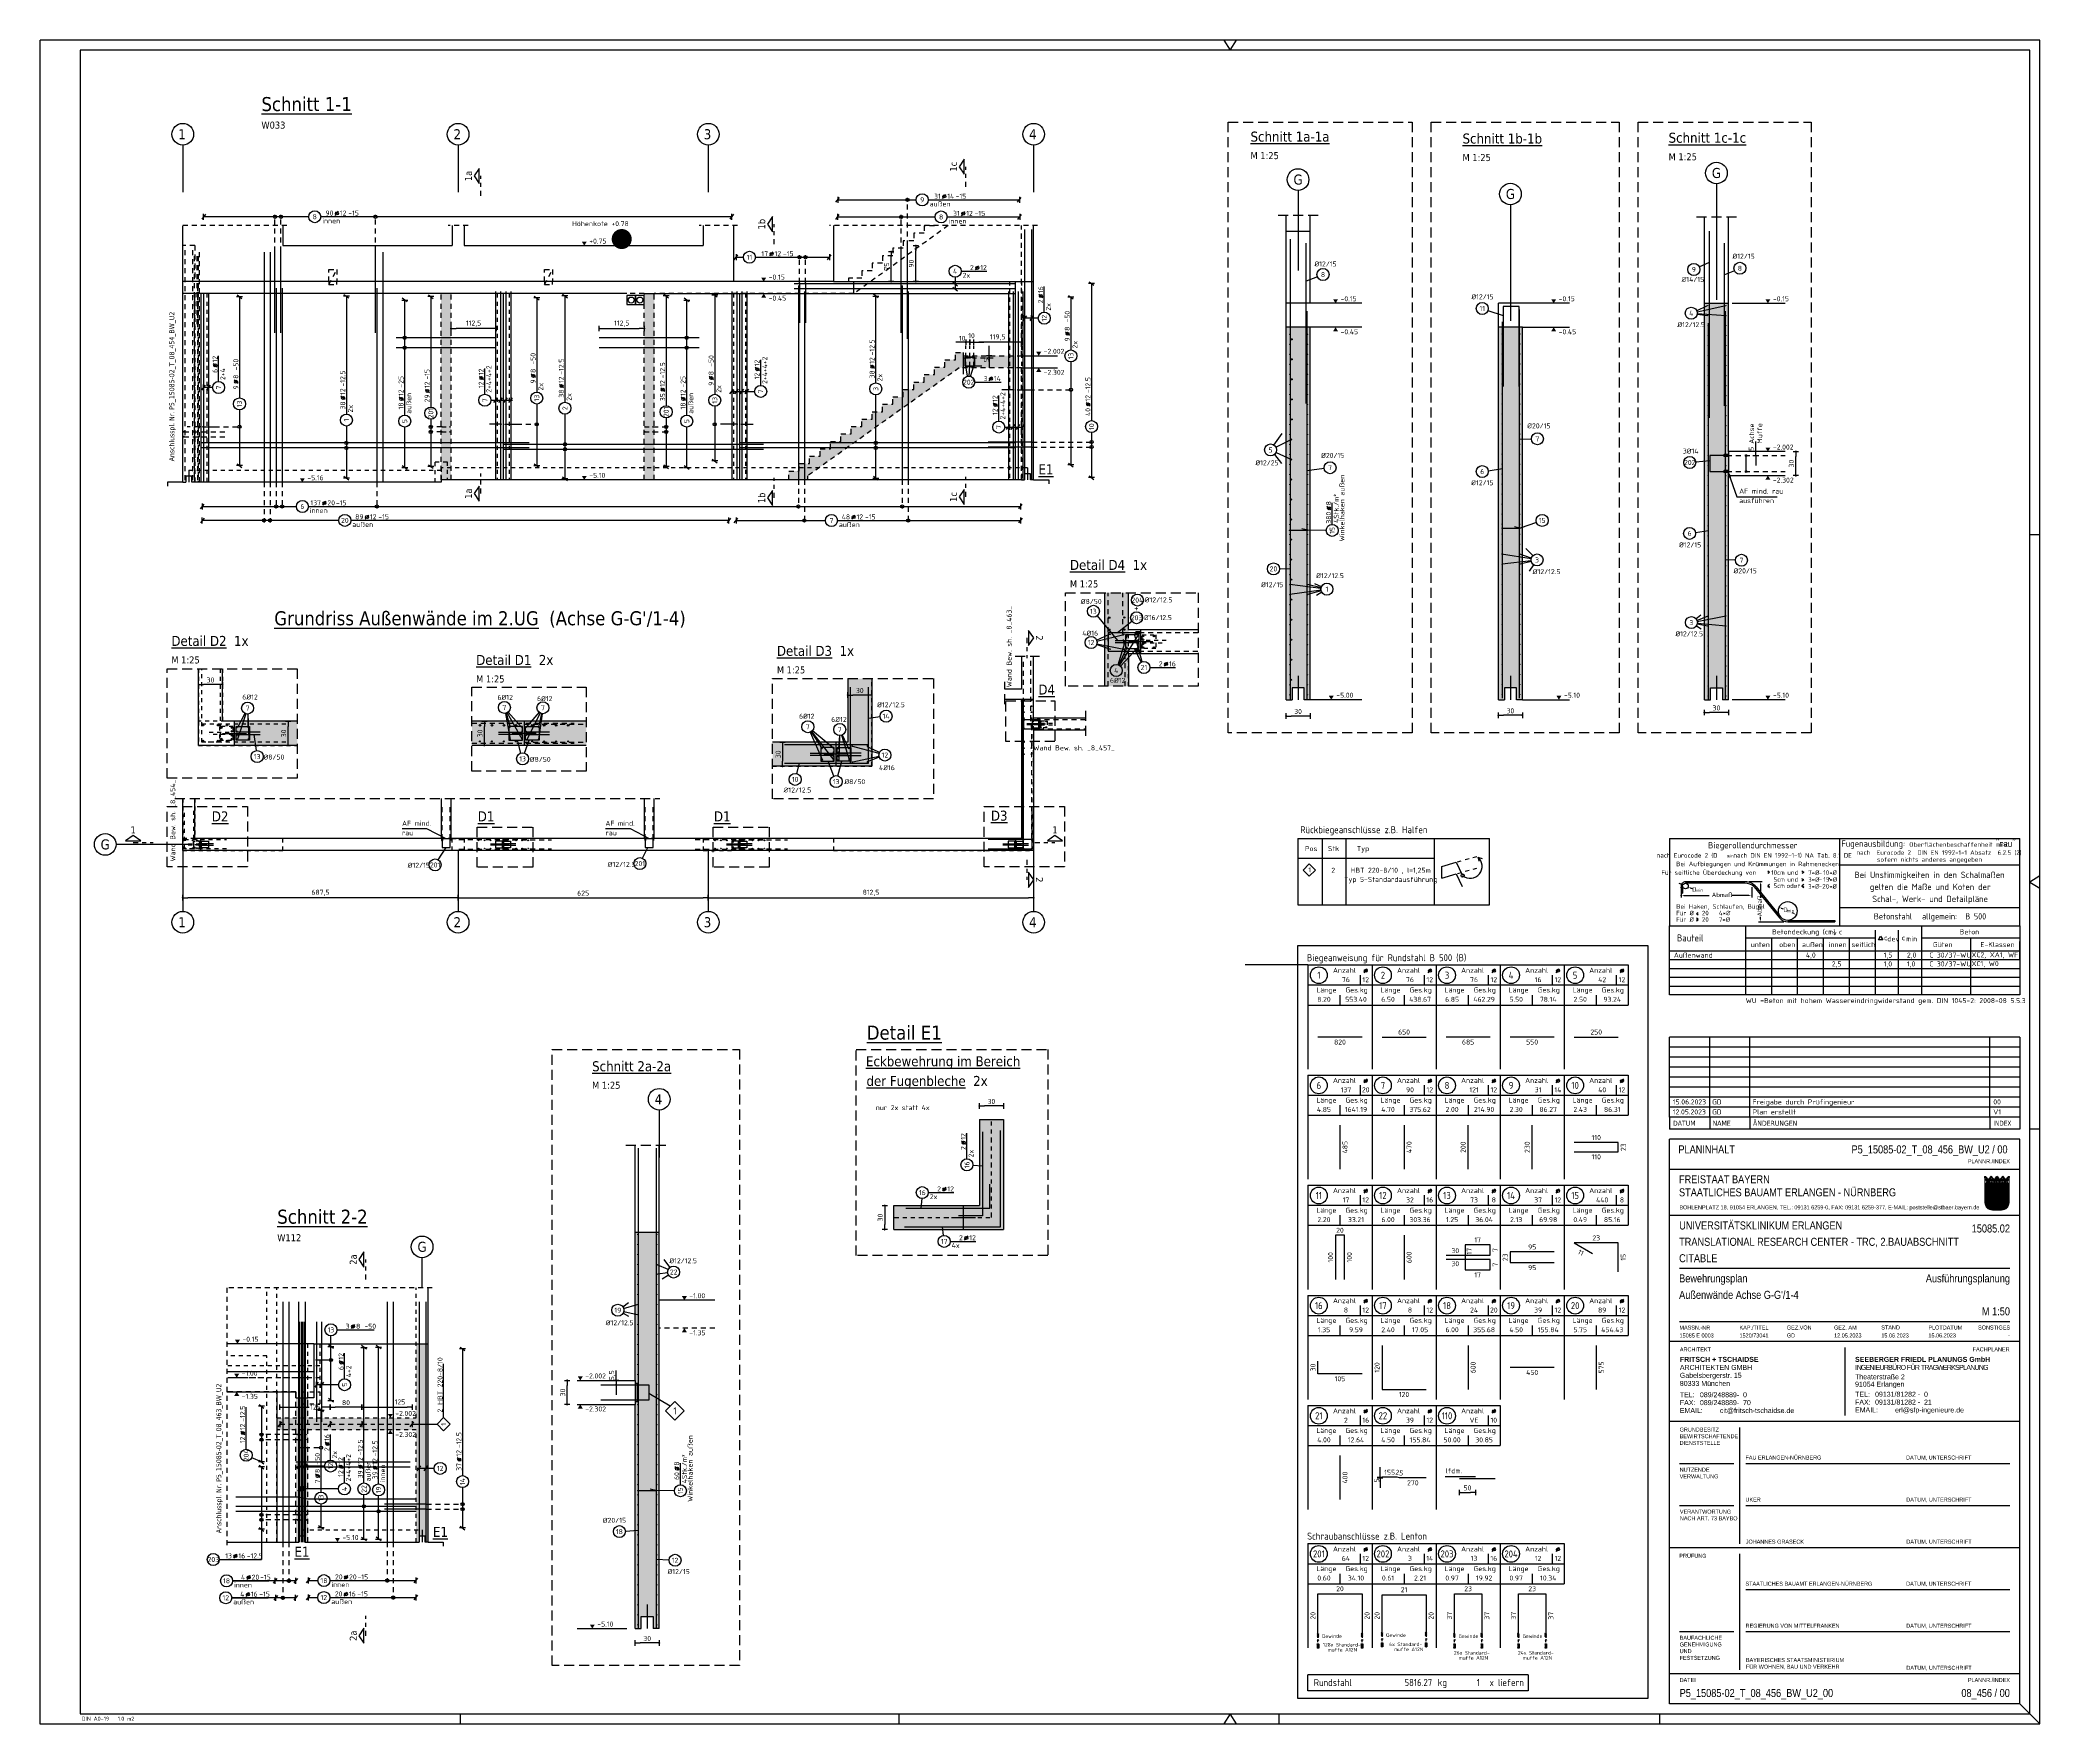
# Model space of a CAD drawing. Extents: x -17 to 74, y -15 to 121.
# Drawn here: x 0 to 49.95, y 0 to 42.05 of the extents above; entities that cross this region are included whole.
import ezdxf
from ezdxf.enums import TextEntityAlignment as Align

# ---------------------------------------------------------------- set-up
doc = ezdxf.new("R2010")
doc.units = 0
doc.header["$LTSCALE"] = 0.5
for name, pattern in [('AUSGEZOGEN', [1000.01, 1000, 0.01]), ('DASHDOT2', [0.5, 0.25, -0.125, 0, -0.125]), ('DASHDOTSMALL', [1.05, 0.5, -0.25, 0.05, -0.25]), ('DASHED', [0.75, 0.5, -0.25]), ('DOT', [0.175, 0.05, -0.125]), ('GETRENNT2', [0.625, 0.25, -0.125, 0, -0.125, 0, -0.125]), ('HIDDEN', [0.375, 0.25, -0.125]), ('HIDDEN2', [0.187, 0.125, -0.062]), ('HIDDEN4', [0.12, 0.02, -0.1]), ('PUNKT', [0.175, 0.05, -0.125]), ('STRICHLINIE', [0.75, 0.5, -0.25]), ('STRICHPUNKT2', [0.55, 0.25, -0.125, 0.05, -0.125]), ('VERDECKT', [0.375, 0.25, -0.125])]:
    doc.linetypes.add(name, pattern=pattern)
for name, color, linetype in [('40 A Plankopf Text F+T', 7, 'Continuous'), ('ACHSEN', 7, 'Continuous'), ('AFB', 7, 'Continuous'), ('AFU', 7, 'Continuous'), ('BET-ANS', 7, 'Continuous'), ('BETON', 7, 'Continuous'), ('Brüstung 1.UG', 7, 'Continuous'), ('DETAIL', 7, 'Continuous'), ('DRUEBER', 7, 'Continuous'), ('Fugenband', 7, 'Continuous'), ('grau_mittel', 7, 'Continuous'), ('HBT', 7, 'Continuous'), ('HILFE', 7, 'Continuous'), ('koten', 7, 'Continuous'), ('LENTON', 7, 'Continuous'), ('MASSE', 7, 'Continuous'), ('OBJEKT', 7, 'Continuous'), ('RAHMEN', 7, 'Continuous'), ('RND', 7, 'Continuous'), ('RND_BILD', 7, 'Continuous'), ('SCHATTEN', 15, 'Continuous'), ('SCHNITTE', 7, 'Continuous'), ('SFP_Achsen', 7, 'Continuous'), ('STAHL', 7, 'Continuous'), ('STEMPEL', 7, 'Continuous'), ('TEXT', 7, 'Continuous'), ('VERDECKT', 7, 'Continuous')]:
    doc.layers.add(name, color=color, linetype=linetype)
doc.layers.add('NOPLOT', color=7, linetype='Continuous', plot=False)
doc.styles.add('ERSTELLTER_STIL_3', font='arial.ttf')
doc.styles.add('ERSTELLTER_STIL_4', font='arialbd.ttf')
doc.styles.add('helv', font='tahoma.ttf')
doc.styles.add('liste', font='isocp-e.shx')
doc.styles.add('plankopf_ArialN', font='ARIALN.TTF')
doc.styles.add('txt', font='isocp.shx')
doc.linetypes.add('AFU_50K', pattern='A,0.15,["/",Standard,S=0.2,R=0,X=-0.01,Y=-0.1],0.07,["/",Standard,S=0.2,R=0,X=-0.01,Y=-0.1],0.15', length=0.37)
doc.linetypes.add('AFU_50L', pattern='A,0.75,["/",Standard,S=0.2,R=0,X=-0.01,Y=-0.1],0.07,["/",Standard,S=0.2,R=0,X=-0.01,Y=-0.1],0.75', length=1.57)
doc.linetypes.add('AFU_50M', pattern='A,0.45,["/",Standard,S=0.2,R=0,X=-0.01,Y=-0.1],0.07,["/",Standard,S=0.2,R=0,X=-0.01,Y=-0.1],0.45', length=0.97)
doc.dimstyles.new('DOT_I', dxfattribs={"dimscale": 0.5, "dimtxt": 0.25, "dimasz": 0.25, "dimexe": 0.1, "dimexo": 0.3, "dimgap": 0.1, "dimtad": 1, "dimdec": 3, "dimzin": 3, "dimtxsty": 'txt', "dimblk": 'DOT', "dimblk1": 'DOT', "dimblk2": 'DOT', "dimsah": 1, "dimcen": 0.1, "dimse1": 1, "dimse2": 1, "dimazin": 0, "dimtfac": 1, "dimtdec": 4, "dimtix": 1, "dimtmove": 2, "dimatfit": 3, "dimfxl": 0, "dimtvp": 1, "dimtolj": 1, "dimtzin": 0, "dimarcsym": 0})
pattern_1 = [(0, (-322.07857, -163.97815), (8e-17, 0.254), [])]

# ---------------------------------------------------------------- blocks, each defined once
blk = doc.blocks.new('Bundeslandwappen')
at = {"lineweight": 9, "true_color": 0xffffff}
for points in [[(-5.75, 16.5), (-5.98, 16.5), (-5.98, 16.29), (-5.75, 16.29)], [(-5.09, 15.68), (-5.31, 15.68), (-5.31, 15.47), (-5.09, 15.47)], [(-3.49, 15.68), (-3.71, 15.68), (-3.71, 15.47), (-3.49, 15.47)], [(-2.82, 16.5), (-3.05, 16.5), (-3.05, 16.29), (-2.82, 16.29)], [(-2.15, 15.68), (-2.38, 15.68), (-2.38, 15.47), (-2.15, 15.47)], [(-0.56, 15.68), (-0.78, 15.68), (-0.78, 15.47), (-0.56, 15.47)], [(0.11, 16.5), (-0.11, 16.5), (-0.11, 16.29), (0.11, 16.29)], [(0.78, 15.68), (0.56, 15.68), (0.56, 15.47), (0.78, 15.47)], [(2.38, 15.68), (2.15, 15.68), (2.15, 15.47), (2.38, 15.47)], [(3.05, 16.5), (2.82, 16.5), (2.82, 16.29), (3.05, 16.29)], [(3.71, 15.68), (3.49, 15.68), (3.49, 15.47), (3.71, 15.47)], [(5.31, 15.68), (5.09, 15.68), (5.09, 15.47), (5.31, 15.47)], [(5.98, 16.5), (5.75, 16.5), (5.75, 16.29), (5.98, 16.29)]]:
    blk.add_hatch(color=7, dxfattribs=at).paths.add_polyline_path(points)
at = {"true_color": 0xffffff}
for points in [[(-5.34, 12.59), (-5.7, 12.59), (-5.7, 12.19), (-5.07, 11.96)], [(-1.42, 10.67), (-5.07, 11.96), (-3.57, 8.42), (0.08, 7.13)], [(0.86, 12.59), (-2.24, 12.59), (-1.42, 10.67), (2.23, 9.38)], [(3.96, 12.59), (1.66, 12.59), (4.37, 11.63)], [(5.7, 11.16), (4.37, 11.63), (5.7, 8.5)], [(-3.57, 8.42), (-5.7, 9.18), (-5.7, 6.17), (-2.07, 4.88)], [(-5.7, 6.14), (-5.7, 3.7, 0.041392), (-5.65, 3.14), (-4.21, 2.63)], [(-0.56, 1.34), (-4.21, 2.63), (-3.29, 0.45, 0.073774), (-2.3, 0.3), (-0.12, 0.3)], [(1.58, 3.59), (-2.07, 4.88), (-0.56, 1.34), (2.36, 0.3, 0.043654), (2.95, 0.36)], [(3.73, 5.84), (0.08, 7.13), (1.58, 3.59), (5.23, 2.29)], [(5.7, 8.15), (2.23, 9.38), (3.73, 5.84), (5.7, 5.14)]]:
    blk.add_hatch(color=7, dxfattribs=at).paths.add_polyline_path(points)
at = {"lineweight": 9}
h = blk.add_hatch(dxfattribs=at)
h.set_pattern_fill('ANSI31', color=256, scale=0.08, angle=315, style=0)
h.set_pattern_definition(pattern_1)
h.paths.add_polyline_path([(-5.07, 11.96), (-5.7, 12.19), (-5.7, 9.18), (-3.57, 8.42)])
h = blk.add_hatch(dxfattribs=at)
h.set_pattern_fill('ANSI31', color=256, scale=0.08, angle=315, style=0)
h.set_pattern_definition(pattern_1)
h.paths.add_polyline_path([(-2.24, 12.59), (-5.34, 12.59), (-5.07, 11.96), (-1.42, 10.67)])
h = blk.add_hatch(dxfattribs=at)
h.set_pattern_fill('ANSI31', color=256, scale=0.08, angle=315, style=0)
h.set_pattern_definition(pattern_1)
h.paths.add_polyline_path([(2.23, 9.38), (-1.42, 10.67), (0.08, 7.13), (3.73, 5.84)])
h = blk.add_hatch(dxfattribs=at)
h.set_pattern_fill('ANSI31', color=256, scale=0.08, angle=315, style=0)
h.set_pattern_definition(pattern_1)
h.paths.add_polyline_path([(4.37, 11.63), (1.66, 12.59), (0.86, 12.59), (2.23, 9.38), (5.7, 8.15), (5.7, 8.5)])
h = blk.add_hatch(dxfattribs=at)
h.set_pattern_fill('ANSI31', color=256, scale=0.08, angle=315, style=0)
h.set_pattern_definition(pattern_1)
h.paths.add_polyline_path([(5.7, 12.59), (3.96, 12.59), (4.37, 11.63), (5.7, 11.16)])
h = blk.add_hatch(dxfattribs=at)
h.set_pattern_fill('ANSI31', color=256, scale=0.08, angle=315, style=0)
h.set_pattern_definition(pattern_1)
h.paths.add_polyline_path([(-2.07, 4.88), (-5.7, 6.17), (-5.7, 6.14), (-4.21, 2.63), (-0.56, 1.34)])
h = blk.add_hatch(dxfattribs=at)
h.set_pattern_fill('ANSI31', color=256, scale=0.08, angle=315, style=0)
h.set_pattern_definition(pattern_1)
h.paths.add_polyline_path([(-4.21, 2.63), (-5.65, 3.14, 0.285055), (-3.29, 0.45)])
h = blk.add_hatch(dxfattribs=at)
h.set_pattern_fill('ANSI31', color=256, scale=0.08, angle=315, style=0)
h.set_pattern_definition(pattern_1)
h.paths.add_polyline_path([(0.08, 7.13), (-3.57, 8.42), (-2.07, 4.88), (1.58, 3.59)])
h = blk.add_hatch(dxfattribs=at)
h.set_pattern_fill('ANSI31', color=256, scale=0.08, angle=315, style=0)
h.set_pattern_definition(pattern_1)
h.paths.add_polyline_path([(-0.56, 1.34), (-0.12, 0.3), (2.3, 0.3, 0.004354), (2.36, 0.3)])
h = blk.add_hatch(dxfattribs=at)
h.set_pattern_fill('ANSI31', color=256, scale=0.08, angle=315, style=0)
h.set_pattern_definition(pattern_1)
h.paths.add_polyline_path([(5.31, 2.11), (5.23, 2.29), (1.58, 3.59), (2.95, 0.36, 0.22704)])
h = blk.add_hatch(dxfattribs=at)
h.set_pattern_fill('ANSI31', color=256, scale=0.08, angle=315, style=0)
h.set_pattern_definition(pattern_1)
h.paths.add_polyline_path([(5.7, 5.14), (3.73, 5.84), (5.23, 2.29), (5.37, 2.24, 0.111178), (5.7, 3.7)])
for p, q in [((-6, 16.1), (-6, 3.7)), ((-6, 13.29), (6, 13.29)), ((-6, 12.94), (6, 12.94)), ((-5.7, 12.59), (-5.7, 3.7)), ((-5.7, 12.59), (5.7, 12.59)), ((-5.7, 12.19), (5.7, 8.15)), ((-5.64, 14.97), (-5.64, 15.18)), ((-5.61, 16.59), (-5.62, 16.68)), ((-5.34, 12.59), (-0.12, 0.3)), ((-5.33, 15.19), (-5.33, 15.05)), ((-4.68, 14.54), (-5.26, 14.54)), ((-4.12, 14.54), (-3.54, 14.54)), ((-3.47, 15.19), (-3.47, 15.05)), ((-3.36, 13.9), (-2.93, 14.17)), ((-2.93, 13.63), (-3.36, 13.9)), ((-3.19, 16.59), (-3.18, 16.67)), ((-3.16, 14.97), (-3.16, 15.18)), ((-2.93, 15.58), (-2.93, 14.47)), ((-2.93, 14.17), (-2.5, 13.9)), ((-2.5, 13.9), (-2.93, 13.63)), ((-2.71, 14.97), (-2.71, 15.18)), ((-2.68, 16.59), (-2.69, 16.67)), ((-2.4, 15.19), (-2.4, 15.05)), ((-1.74, 14.54), (-2.32, 14.54)), ((-2.24, 12.59), (2.95, 0.36)), ((-1.19, 14.54), (-0.61, 14.54)), ((-0.54, 15.19), (-0.54, 15.05)), ((0, 14.17), (-0.43, 13.9)), ((-0.43, 13.9), (0, 13.63)), ((-0.25, 16.59), (-0.24, 16.67)), ((-0.22, 14.97), (-0.22, 15.18)), ((0, 15.58), (0, 14.47)), ((0.43, 13.9), (0, 14.17)), ((0, 13.63), (0.43, 13.9)), ((0.22, 14.97), (0.22, 15.18)), ((0.25, 16.59), (0.24, 16.67)), ((0.54, 15.19), (0.54, 15.05)), ((1.19, 14.54), (0.61, 14.54)), ((0.86, 12.59), (5.31, 2.11)), ((1.66, 12.59), (5.7, 11.16)), ((1.74, 14.54), (2.32, 14.54)), ((2.4, 15.19), (2.4, 15.05)), ((2.93, 14.17), (2.5, 13.9)), ((2.5, 13.9), (2.93, 13.63)), ((2.68, 16.59), (2.69, 16.67)), ((2.71, 14.97), (2.71, 15.18)), ((2.93, 15.58), (2.93, 14.47)), ((3.36, 13.9), (2.93, 14.17)), ((2.93, 13.63), (3.36, 13.9)), ((3.16, 14.97), (3.16, 15.18)), ((3.19, 16.59), (3.18, 16.67)), ((3.47, 15.19), (3.47, 15.05)), ((4.12, 14.54), (3.54, 14.54)), ((3.96, 12.59), (5.7, 8.5)), ((4.68, 14.54), (5.26, 14.54)), ((5.33, 15.19), (5.33, 15.05)), ((5.61, 16.59), (5.62, 16.68)), ((5.64, 14.97), (5.64, 15.18)), ((5.7, 3.7), (5.7, 12.59)), ((6, 3.7), (6, 16.1)), ((-5.7, 9.18), (5.7, 5.14)), ((-5.7, 6.17), (5.37, 2.24)), ((-5.7, 6.14), (-3.29, 0.45)), ((-5.66, 3.14), (2.36, 0.3)), ((-2.3, 0.3), (2.3, 0.3)), ((-2.3, 0), (2.3, 0))]:
    blk.add_line(p, q, dxfattribs=at)
for points in [[(-5.75, 16.29), (-5.98, 16.29), (-5.98, 16.5), (-5.75, 16.5)], [(-5.09, 15.47), (-5.31, 15.47), (-5.31, 15.68), (-5.09, 15.68)], [(-4.07, 13.71), (-4.83, 13.71), (-4.83, 14.1), (-4.07, 14.1)], [(-3.71, 15.47), (-3.49, 15.47), (-3.49, 15.68), (-3.71, 15.68)], [(-2.82, 16.29), (-3.05, 16.29), (-3.05, 16.5), (-2.82, 16.5)], [(-2.15, 15.47), (-2.38, 15.47), (-2.38, 15.68), (-2.15, 15.68)], [(-1.8, 13.71), (-1.04, 13.71), (-1.04, 14.1), (-1.8, 14.1)], [(-0.78, 15.47), (-0.56, 15.47), (-0.56, 15.68), (-0.78, 15.68)], [(0.11, 16.29), (-0.11, 16.29), (-0.11, 16.5), (0.11, 16.5)], [(0.78, 15.47), (0.56, 15.47), (0.56, 15.68), (0.78, 15.68)], [(1.8, 13.71), (1.04, 13.71), (1.04, 14.1), (1.8, 14.1)], [(2.15, 15.47), (2.38, 15.47), (2.38, 15.68), (2.15, 15.68)], [(3.05, 16.29), (2.82, 16.29), (2.82, 16.5), (3.05, 16.5)], [(3.71, 15.47), (3.49, 15.47), (3.49, 15.68), (3.71, 15.68)], [(4.07, 13.71), (4.83, 13.71), (4.83, 14.1), (4.07, 14.1)], [(5.09, 15.47), (5.31, 15.47), (5.31, 15.68), (5.09, 15.68)], [(5.75, 16.29), (5.98, 16.29), (5.98, 16.5), (5.75, 16.5)]]:
    blk.add_lwpolyline(points, close=True, dxfattribs=at)
for centre in [(-5.28, 13.9), (-3.71, 13.9), (-2.2, 13.9), (-0.68, 13.9), (0.68, 13.9), (2.2, 13.9), (3.71, 13.9), (5.28, 13.9)]:
    blk.add_circle(centre, 0.123, dxfattribs=at)
for centre, radius, start, end in [((-5.89, 16.45), 0.362, 44.66814, 253.11831), ((-5.67, 16.67), 0.05, 6.6615, 44.66814), ((-5.49, 15.18), 0.157, 3.2756, 179.55206), ((-5.19, 14.99), 0.453, 182.83284, 261.30427), ((-5.56, 16.59), 0.05, 186.6615, 265.62087), ((-5.42, 15.99), 0.179, 74.78828, 15.13561), ((-5.59, 16.26), 0.281, 346.02321, 85.62087), ((-5.36, 16.21), 0.05, 254.78828, 346.02321), ((-5.26, 15.23), 0.191, 249.63581, 3.08566), ((-5.2, 16.05), 0.05, 93.06329, 195.13561), ((-5.19, 15.87), 0.224, 350.95424, 93.06329), ((-5.02, 15.24), 0.05, 82.94673, 183.08566), ((-4.99, 15.54), 0.249, 262.94673, 77.88554), ((-4.92, 15.83), 0.05, 170.95424, 257.88554), ((-4.62, 14.89), 0.224, 71.40005, 0), ((-4.71, 14.85), 0.312, 275.96495, 353.97732), ((-4.4, 15.24), 0.208, 317.07745, 222.92255), ((-4.18, 14.89), 0.224, 180, 108.59995), ((-4.09, 14.85), 0.312, 186.02268, 264.03505), ((-3.81, 15.54), 0.249, 102.11446, 277.05327), ((-3.88, 15.83), 0.05, 282.11446, 9.04576), ((-3.61, 15.87), 0.224, 86.93671, 189.04576), ((-3.78, 15.24), 0.05, 356.91434, 97.05327), ((-3.54, 15.23), 0.191, 176.91434, 290.36419), ((-3.6, 16.05), 0.05, 344.86439, 86.93671), ((-3.38, 15.99), 0.179, 164.86439, 105.21172), ((-3.61, 14.99), 0.453, 278.69573, 357.16716), ((-3.21, 16.26), 0.281, 94.37913, 193.97679), ((-3.44, 16.21), 0.05, 193.97679, 285.21172), ((-3.31, 15.18), 0.157, 0.44794, 176.7244), ((-3.24, 16.59), 0.05, 274.37913, 353.3385), ((-3.13, 16.67), 0.05, 155.22882, 173.3385), ((-2.93, 16.58), 0.264, 24.0166, 155.34093), ((-2.55, 15.18), 0.157, 3.2756, 179.55206), ((-2.26, 14.99), 0.453, 182.83284, 261.30427), ((-2.74, 16.66), 0.05, 6.6615, 24.0166), ((-2.63, 16.59), 0.05, 186.6615, 265.62087), ((-2.49, 15.99), 0.179, 74.78828, 15.13561), ((-2.65, 16.26), 0.281, 346.02321, 85.62087), ((-2.43, 16.21), 0.05, 254.78828, 346.02321), ((-2.33, 15.23), 0.191, 249.63581, 3.08566), ((-2.27, 16.05), 0.05, 93.06329, 195.13561), ((-2.26, 15.87), 0.224, 350.95424, 93.06329), ((-2.09, 15.24), 0.05, 82.94673, 183.08566), ((-2.05, 15.54), 0.249, 262.94673, 77.88554), ((-1.99, 15.83), 0.05, 170.95424, 257.88554), ((-1.69, 14.89), 0.224, 71.40005, 0), ((-1.78, 14.85), 0.312, 275.96495, 353.97732), ((-1.47, 15.24), 0.208, 317.07745, 222.92255), ((-1.24, 14.89), 0.224, 180, 108.59995), ((-1.16, 14.85), 0.312, 186.02268, 264.03505), ((-0.88, 15.54), 0.249, 102.11446, 277.05327), ((-0.94, 15.83), 0.05, 282.11446, 9.04576), ((-0.67, 15.87), 0.224, 86.93671, 189.04576), ((-0.84, 15.24), 0.05, 356.91434, 97.05327), ((-0.6, 15.23), 0.191, 176.91434, 290.36419), ((-0.66, 16.05), 0.05, 344.86439, 86.93671), ((-0.44, 15.99), 0.179, 164.86439, 105.21172), ((-0.68, 14.99), 0.453, 278.69573, 357.16716), ((-0.28, 16.26), 0.281, 94.37913, 193.97679), ((-0.5, 16.21), 0.05, 193.97679, 285.21172), ((-0.38, 15.18), 0.157, 0.44794, 176.7244), ((-0.3, 16.59), 0.05, 274.37913, 353.3385), ((0, 16.58), 0.264, 24.0166, 155.34093), ((-0.19, 16.67), 0.05, 155.22882, 173.3385), ((0.38, 15.18), 0.157, 3.2756, 179.55206), ((0.68, 14.99), 0.453, 182.83284, 261.30427), ((0.19, 16.66), 0.05, 6.6615, 24.0166), ((0.3, 16.59), 0.05, 186.6615, 265.62087), ((0.44, 15.99), 0.179, 74.78828, 15.13561), ((0.28, 16.26), 0.281, 346.02321, 85.62087), ((0.5, 16.21), 0.05, 254.78828, 346.02321), ((0.6, 15.23), 0.191, 249.63581, 3.08566), ((0.66, 16.05), 0.05, 93.06329, 195.13561), ((0.67, 15.87), 0.224, 350.95424, 93.06329), ((0.84, 15.24), 0.05, 82.94673, 183.08566), ((0.88, 15.54), 0.249, 262.94673, 77.88554), ((0.94, 15.83), 0.05, 170.95424, 257.88554), ((1.24, 14.89), 0.224, 71.40005, 0), ((1.16, 14.85), 0.312, 275.96495, 353.97732), ((1.47, 15.24), 0.208, 317.07745, 222.92255), ((1.69, 14.89), 0.224, 180, 108.59995), ((1.78, 14.85), 0.312, 186.02268, 264.03505), ((2.05, 15.54), 0.249, 102.11446, 277.05327), ((1.99, 15.83), 0.05, 282.11446, 9.04576), ((2.26, 15.87), 0.224, 86.93671, 189.04576), ((2.09, 15.24), 0.05, 356.91434, 97.05327), ((2.33, 15.23), 0.191, 176.91434, 290.36419), ((2.27, 16.05), 0.05, 344.86439, 86.93671), ((2.49, 15.99), 0.179, 164.86439, 105.21172), ((2.26, 14.99), 0.453, 278.69573, 357.16716), ((2.65, 16.26), 0.281, 94.37913, 193.97679), ((2.43, 16.21), 0.05, 193.97679, 285.21172), ((2.55, 15.18), 0.157, 0.44794, 176.7244), ((2.63, 16.59), 0.05, 274.37913, 353.3385), ((2.93, 16.58), 0.264, 24.0166, 155.34093), ((2.74, 16.67), 0.05, 155.22882, 173.3385), ((3.31, 15.18), 0.157, 3.2756, 179.55206), ((3.61, 14.99), 0.453, 182.83284, 261.30427), ((3.13, 16.66), 0.05, 6.6615, 24.0166), ((3.24, 16.59), 0.05, 186.6615, 265.62087), ((3.38, 15.99), 0.179, 74.78828, 15.13561), ((3.21, 16.26), 0.281, 346.02321, 85.62087), ((3.44, 16.21), 0.05, 254.78828, 346.02321), ((3.54, 15.23), 0.191, 249.63581, 3.08566), ((3.6, 16.05), 0.05, 93.06329, 195.13561), ((3.61, 15.87), 0.224, 350.95424, 93.06329), ((3.78, 15.24), 0.05, 82.94673, 183.08566), ((3.81, 15.54), 0.249, 262.94673, 77.88554), ((3.88, 15.83), 0.05, 170.95424, 257.88554), ((4.18, 14.89), 0.224, 71.40005, 0), ((4.09, 14.85), 0.312, 275.96495, 353.97732), ((4.4, 15.24), 0.208, 317.07745, 222.92255), ((4.62, 14.89), 0.224, 180, 108.59995), ((4.71, 14.85), 0.312, 186.02268, 264.03505), ((4.99, 15.54), 0.249, 102.11446, 277.05327), ((4.92, 15.83), 0.05, 282.11446, 9.04576), ((5.19, 15.87), 0.224, 86.93671, 189.04576), ((5.02, 15.24), 0.05, 356.91434, 97.05327), ((5.26, 15.23), 0.191, 176.91434, 290.36419), ((5.2, 16.05), 0.05, 344.86439, 86.93671), ((5.42, 15.99), 0.179, 164.86439, 105.21172), ((5.19, 14.99), 0.453, 278.69573, 357.16716), ((5.59, 16.26), 0.281, 94.37913, 193.97679), ((5.36, 16.21), 0.05, 193.97679, 285.21172), ((5.49, 15.18), 0.157, 0.44794, 176.7244), ((5.56, 16.59), 0.05, 274.37913, 353.3385), ((5.67, 16.67), 0.05, 135.33186, 173.3385), ((5.89, 16.45), 0.362, 286.88169, 135.33186), ((-2.3, 3.7), 3.7, 180, 270), ((-2.3, 3.7), 3.4, 180, 270), ((2.3, 3.7), 3.7, 270, 0), ((2.3, 3.7), 3.4, 270, 0)]:
    blk.add_arc(centre, radius, start, end, dxfattribs=at)
blk = doc.blocks.new('Plankopf_PU')
for p, q in [((-18.5, 25.4), (-18.5, 27.7)), ((-1, 27.7), (-18.5, 27.7)), ((-1, 27.7), (-18.5, 27.7)), ((-1, 25.4), (-1, 27.7)), ((-1, 25.4), (-18.5, 25.4)), ((-1, 25.4), (-18.5, 25.4)), ((-18.5, 19.1), (-18.5, 25.4)), ((-1, 19.1), (-1, 25.4)), ((-1.5, 22.75), (-18, 22.75)), ((-18, 20.1), (-1.5, 20.1)), ((-18.5, 15.1), (-18.5, 19.1)), ((-1, 19.1), (-18.5, 19.1)), ((-1, 15.1), (-1, 19.1)), ((-9.75, 18.8), (-9.75, 15.4)), ((-1, 15.1), (-18.5, 15.1)), ((-1, 15.1), (-18.5, 15.1)), ((-18.5, 8.8), (-18.5, 15.1)), ((-1, 8.8), (-1, 15.1)), ((-15, 9), (-15, 14.8)), ((-15.3, 13), (-18, 13)), ((-1.5, 13), (-14.7, 13)), ((-15.3, 10.9), (-18, 10.9)), ((-1.5, 10.9), (-14.7, 10.9)), ((-18.5, 2.5), (-18.5, 8.8)), ((-1, 8.8), (-18.5, 8.8)), ((-15, 2.7), (-15, 8.5)), ((-1, 2.5), (-1, 8.8)), ((-1.5, 6.7), (-14.7, 6.7)), ((-15.3, 4.6), (-18, 4.6)), ((-1.5, 4.6), (-14.7, 4.6)), ((-1, 2.5), (-18.5, 2.5)), ((-18.5, 1), (-18.5, 2.5)), ((-1, 2.5), (-18.5, 2.5)), ((-1, 1), (-1, 2.5)), ((-1, 1), (-18.5, 1))]:
    blk.add_line(p, q)
at = {"xscale": 0.1, "yscale": 0.1, "zscale": 0.1}
blk.add_blockref('Bundeslandwappen', (-2.148, 25.669), dxfattribs=at)
at = {"linetype": 'AUSGEZOGEN', "lineweight": 35, "style": 'plankopf_ArialN'}
for s, height, p in [('FREISTAAT BAYERN', 0.4, (-18.032, 27.401)), ('PRÜFUNG', 0.2, (-18.013, 8.5))]:
    blk.add_text(s, height=height, dxfattribs=at).set_placement(p, align=Align.TOP_LEFT)
blk.add_text('STAATLICHES BAUAMT ERLANGEN - NÜRNBERG', height=0.4, dxfattribs=at).set_placement((-18.032, 26.552), align=Align.MIDDLE_LEFT)
at = {"style": 'plankopf_ArialN'}
for s, p in [('BOHLENPLATZ 18, 91054 ERLANGEN, TEL.: 09131 6259-0, FAX: 09131 6259-377, E-MAIL: poststelle@stbaer.bayern.de', (-18.012, 25.702)), ('MASSN.-NR', (-18.011, 19.698)), ('KAP./TITEL', (-15.01, 19.698)), ('GEZ.VON', (-12.644, 19.7)), ('GEZ. AM', (-10.286, 19.7)), ('STAND', (-7.927, 19.702)), ('PLOTDATUM', (-5.574, 19.7)), ('FAU ERLANGEN-NÜRNBERG', (-14.712, 13.207)), ('DATUM, UNTERSCHRIFT', (-6.687, 13.207)), ('UKER', (-14.712, 11.107)), ('DATUM, UNTERSCHRIFT', (-6.68, 11.106)), ('JOHANNES GRASECK', (-14.7, 9.005)), ('DATUM, UNTERSCHRIFT', (-6.675, 9.005)), ('STAATLICHES BAUAMT ERLANGEN-NÜRNBERG', (-14.712, 6.907)), ('DATUM, UNTERSCHRIFT', (-6.687, 6.907)), ('REGIERUNG VON MITTELFRANKEN', (-14.705, 4.806)), ('DATUM, UNTERSCHRIFT', (-6.68, 4.806)), ('DATEI', (-18.002, 2.095)), ('DATUM, UNTERSCHRIFT', (-6.675, 2.705))]:
    blk.add_text(s, height=0.2, dxfattribs=at).set_placement(p)
for s, p in [('SONSTIGES', (-1.493, 19.7)), ('PLANNR./INDEX', (-1.501, 2.095))]:
    blk.add_text(s, height=0.2, dxfattribs=at).set_placement(p, align=Align.RIGHT)
at = {"linetype": 'AUSGEZOGEN', "lineweight": 35, "style": 'plankopf_ArialN'}
blk.add_text('ARCHITEKT', height=0.2, dxfattribs=at).set_placement((-17.989, 18.607))
blk.add_text('FACHPLANER', height=0.2, dxfattribs=at).set_placement((-1.52, 18.611), align=Align.RIGHT)
at = {"insert": (-5.574, 19.303), "char_height": 0.2, "attachment_point": 7, "style": 'plankopf_ArialN'}
blk.add_mtext('15.06.2023', dxfattribs=at)
at = {"char_height": 0.2, "attachment_point": 1, "style": 'plankopf_ArialN'}
for s, insert, width in [('GRUNDBESITZ\\PBEWIRTSCHAFTENDE DIENSTSTELLE', (-18, 14.804), 2.5), ('NUTZENDE^JVERWALTUNG', (-17.998, 12.8), 2.69843), ('VERANTWORTUNG  NACH ART. 73 BAYBO', (-17.988, 10.705), 2.68768), ('BAUFACHLICHE GENEHMIGUNG UND FESTSETZUNG', (-17.998, 4.404), 2.2311), ('BAYERISCHES STAATSMINISTERIUM ^JFÜR WOHNEN, BAU UND VERKEHR', (-14.689, 3.294), 9.29412)]:
    blk.add_mtext(s, dxfattribs=dict(at, insert=insert, width=width))
at = {"style": 'plankopf_ArialN'}
for tag, p in [('PROJEKTBEZEICHNUNGZ1', (-18.025, 24.578)), ('PROJEKTBEZEICHNUNGZ2', (-18.025, 23.761)), ('PROJEKTBEZEICHNUNGZ3', (-18.025, 22.941))]:
    blk.add_attdef(tag, text='', height=0.4, dxfattribs=at).set_placement(p, align=Align.BOTTOM_LEFT)
for tag, p in [('GEB.-NR', (-1.5, 24.946)), ('0.000X', (-1.507, 1.749))]:
    blk.add_attdef(tag, text='', height=0.4, dxfattribs=at).set_placement(p, align=Align.TOP_RIGHT)
for tag, p, height in [('PLANINHALTZ1', (-18.025, 22.055), 0.4), ('PLANINHALTZ2', (-18.025, 21.232), 0.4), ('PLANINHALTZ3', (-18.025, 20.409), 0.4), ('MASSN.-NR', (-18.005, 19.303), 0.2), ('KAPITEL/TITEL', (-15.01, 19.303), 0.2), ('GEZ_VON', (-12.644, 19.303), 0.2), ('GEZ_AM', (-10.286, 19.303), 0.2), ('STAND', (-7.927, 19.303), 0.2)]:
    blk.add_attdef(tag, p, '', height=height, dxfattribs=at)
for tag, height, p in [('PLANUNGSPHASE', 0.4, (-1.5, 22.055)), ('PROJEKTKATEGORIE', 0.4, (-1.5, 21.232)), ('MAßSTAB', 0.4, (-1.5, 20.409)), ('SONSTIGES', 0.2, (-1.5, 19.303))]:
    blk.add_attdef(tag, text='', height=height, dxfattribs=at).set_placement(p, align=Align.RIGHT)
at = {"layer": '40 A Plankopf Text F+T', "color": 7, "linetype": 'Continuous', "lineweight": 13, "char_height": 0.25, "attachment_point": 7}
for s, insert, style in [('\\A1;FRITSCH + TSCHAIDSE ', (-17.988, 18.081), 'ERSTELLTER_STIL_4'), ('\\A1;SEEBERGER FRIEDL PLANUNGS GmbH', (-9.238, 18.081), 'ERSTELLTER_STIL_4'), ('\\A1;{\\T0.8;INGENIEURBÜRO FÜR TRAGWERKSPLANUNG}', (-9.238, 17.68), 'ERSTELLTER_STIL_3'), ('\\A1;ARCHITEKTEN GMBH', (-17.988, 17.68), 'ERSTELLTER_STIL_3'), ('\\A1;80333 München', (-17.988, 16.879), 'ERSTELLTER_STIL_3'), ('\\A1;Gabelsbergerstr. 15', (-17.988, 17.212), 'ERSTELLTER_STIL_3'), ('\\A1;Theaterstraße 2', (-9.238, 17.212), 'ERSTELLTER_STIL_3'), ('\\A1;91054 Erlangen', (-9.238, 16.771), 'ERSTELLTER_STIL_3')]:
    blk.add_mtext(s, dxfattribs=dict(at, insert=insert, style=style))
at = {"layer": '40 A Plankopf Text F+T', "color": 7, "linetype": 'Continuous', "lineweight": 13, "char_height": 0.25, "attachment_point": 7, "line_spacing_factor": 0.945293, "style": 'ERSTELLTER_STIL_3'}
for s, insert in [('\\A1;TEL: ^I089/248889-  0\\PFAX: ^I089/248889-  70\\PEMAIL: ^Icit@fritsch-tschaidse.de', (-17.988, 15.481)), ('\\A1;TEL: ^I09131/81282 -  0\\PFAX: ^I09131/81282 -  21\\PEMAIL: ^Ierl@sfp-ingenieure.de', (-9.238, 15.481))]:
    blk.add_mtext(s, dxfattribs=dict(at, insert=insert))
blk = doc.blocks.new('Plankopf-ER')
at = {"layer": 'RAHMEN', "color": 7, "linetype": 'Continuous'}
for p, q in [((-0.5, 4.6), (-18, 4.6)), ((-18, 4.1), (-18, 4.6)), ((-0.5, 4.1), (-18, 4.1)), ((-18, 3.6), (-18, 4.1)), ((-16, 4.1), (-16, 4.6)), ((-16, 3.6), (-16, 4.1)), ((-14, 4.1), (-14, 4.6)), ((-14, 3.6), (-14, 4.1)), ((-2, 4.1), (-2, 4.6)), ((-2, 3.6), (-2, 4.1)), ((-0.5, 4.6), (-0.5, 4.1)), ((-0.5, 4.1), (-0.5, 3.6)), ((-0.5, 3.6), (-18, 3.6)), ((-18, 3.1), (-18, 3.6)), ((-0.5, 3.1), (-18, 3.1)), ((-18, 2.6), (-18, 3.1)), ((-16, 3.1), (-16, 3.6)), ((-16, 2.6), (-16, 3.1)), ((-14, 3.1), (-14, 3.6)), ((-14, 2.6), (-14, 3.1)), ((-2, 3.1), (-2, 3.6)), ((-2, 2.6), (-2, 3.1)), ((-0.5, 3.6), (-0.5, 3.1)), ((-0.5, 3.1), (-0.5, 2.6)), ((-0.5, 2.6), (-18, 2.6)), ((-18, 2.1), (-18, 2.6)), ((-0.5, 2.1), (-18, 2.1)), ((-18, 1.6), (-18, 2.1)), ((-16, 2.1), (-16, 2.6)), ((-16, 1.6), (-16, 2.1)), ((-14, 2.1), (-14, 2.6)), ((-14, 1.6), (-14, 2.1)), ((-2, 2.1), (-2, 2.6)), ((-2, 1.6), (-2, 2.1)), ((-0.5, 2.6), (-0.5, 2.1)), ((-0.5, 2.1), (-0.5, 1.6)), ((-0.5, 1.6), (-18, 1.6)), ((-18, 1.1), (-18, 1.6)), ((-0.5, 1.1), (-18, 1.1)), ((-18, 0.6), (-18, 1.1)), ((-16, 1.1), (-16, 1.6)), ((-16, 0.6), (-16, 1.1)), ((-14, 1.1), (-14, 1.6)), ((-14, 0.6), (-14, 1.1)), ((-2, 1.1), (-2, 1.6)), ((-2, 0.6), (-2, 1.1)), ((-0.5, 1.6), (-0.5, 1.1)), ((-0.5, 1.1), (-0.5, 0.6)), ((-0.5, 0.6), (-18, 0.6)), ((-18, 0.6), (-18, 0)), ((-0.5, 0), (-18, 0)), ((-16, 0.6), (-16, 0)), ((-14, 0.6), (-14, 0)), ((-2, 0.6), (-2, 0)), ((-0.5, 0.6), (-0.5, 0))]:
    blk.add_line(p, q, dxfattribs=at)
at = {"layer": 'RAHMEN', "color": 7, "linetype": 'Continuous', "style": 'txt'}
for tag, p in [('INDEX-D8', (-17.841, 4.242)), ('INDEX-N8', (-15.876, 4.242)), ('INDEX-X8', (-13.857, 4.242)), ('INDEX8', (-1.833, 4.242)), ('INDEX-D7', (-17.841, 3.742)), ('INDEX-D6', (-17.841, 3.242)), ('INDEX-N7', (-15.876, 3.742)), ('INDEX-N6', (-15.876, 3.242)), ('INDEX-X7', (-13.857, 3.742)), ('INDEX-X6', (-13.857, 3.242)), ('INDEX7', (-1.833, 3.742)), ('INDEX6', (-1.833, 3.242)), ('INDEX-D5', (-17.841, 2.742)), ('INDEX-D4', (-17.841, 2.242)), ('INDEX-N5', (-15.876, 2.742)), ('INDEX-N4', (-15.876, 2.242)), ('INDEX-X5', (-13.857, 2.742)), ('INDEX-X4', (-13.857, 2.242)), ('INDEX5', (-1.833, 2.742)), ('INDEX4', (-1.833, 2.242)), ('INDEX-D3', (-17.841, 1.742)), ('INDEX-D2', (-17.841, 1.242)), ('INDEX-N3', (-15.876, 1.742)), ('INDEX-N2', (-15.876, 1.242)), ('INDEX-X3', (-13.857, 1.742)), ('INDEX-X2', (-13.857, 1.242)), ('INDEX3', (-1.833, 1.742)), ('INDEX2', (-1.833, 1.242)), ('INDEX-D1', (-17.841, 0.742)), ('INDEX-N1', (-15.876, 0.742)), ('INDEX-X1', (-13.857, 0.742)), ('INDEX1', (-1.833, 0.742))]:
    blk.add_attdef(tag, p, '', height=0.25, dxfattribs=at)
at = {"layer": 'STEMPEL', "color": 7, "linetype": 'Continuous', "style": 'helv'}
for s, p in [('DATUM', (-17.833, 0.176)), ('NAME', (-15.853, 0.176)), ('ÄNDERUNGEN', (-13.833, 0.176))]:
    blk.add_text(s, height=0.25, dxfattribs=at).set_placement(p)
at = {"layer": 'STEMPEL', "color": 7, "linetype": 'Continuous', "style": 'helv', "width": 0.8}
blk.add_text('INDEX', height=0.25, dxfattribs=at).set_placement((-1.833, 0.176))
blk = doc.blocks.new('DOT')
at = {"layer": 'MASSE', "color": 7, "linetype": 'Continuous'}
for p, q in [((0, 0), (-1, 0)), ((0, 0.54), (0, -0.54))]:
    blk.add_line(p, q, dxfattribs=at)
at = {"layer": 'MASSE', "color": 7, "linetype": 'Continuous', "const_width": 0.2}
blk.add_lwpolyline([(-0.1, 0, 1), (0.1, 0, 1)], format="xyb", close=True, dxfattribs=at)
blk = doc.blocks.new('*D16')
at = {"layer": 'Defpoints', "color": 0, "linetype": 'AUSGEZOGEN', "transparency": 16777216}
for p in [(23.462, 15.432), (23.462, 15.432), (24.062, 15.432)]:
    blk.add_point(p, dxfattribs=at)
at = {"layer": 'MASSE', "color": 0, "linetype": 'AUSGEZOGEN', "lineweight": -2, "transparency": 16777216}
blk.add_line((23.937, 15.432), (23.587, 15.432), dxfattribs=at)
at = {"layer": 'MASSE', "color": 0, "linetype": 'AUSGEZOGEN', "lineweight": -2, "transparency": 16777216, "xscale": 0.125, "yscale": 0.125, "zscale": 0.125, "rotation": 180}
blk.add_blockref('DOT', (23.462, 15.432), dxfattribs=at)
at = {"layer": 'MASSE', "color": 0, "linetype": 'AUSGEZOGEN', "lineweight": -2, "transparency": 16777216, "xscale": 0.125, "yscale": 0.125, "zscale": 0.125}
blk.add_blockref('DOT', (24.062, 15.432), dxfattribs=at)
at = {"layer": 'MASSE', "color": 0, "linetype": 'AUSGEZOGEN', "transparency": 16777216, "insert": (23.762, 15.544), "char_height": 0.125, "attachment_point": 5, "style": 'txt'}
blk.add_mtext('\\A1;30', dxfattribs=at)
blk = doc.blocks.new('*D17')
at = {"layer": 'Defpoints', "color": 0, "linetype": 'AUSGEZOGEN', "transparency": 16777216}
for p in [(23.121, 34.502), (23.121, 34.502), (23.221, 34.502)]:
    blk.add_point(p, dxfattribs=at)
at = {"layer": 'MASSE', "color": 0, "linetype": 'AUSGEZOGEN', "lineweight": -2, "transparency": 16777216}
for p, q in [((22.996, 34.502), (22.871, 34.502)), ((23.221, 34.502), (23.121, 34.502)), ((23.346, 34.502), (23.471, 34.502))]:
    blk.add_line(p, q, dxfattribs=at)
at = {"layer": 'MASSE', "color": 0, "linetype": 'AUSGEZOGEN', "lineweight": -2, "transparency": 16777216, "xscale": 0.125, "yscale": 0.125, "zscale": 0.125}
blk.add_blockref('DOT', (23.121, 34.502), dxfattribs=at)
at = {"layer": 'MASSE', "color": 0, "linetype": 'AUSGEZOGEN', "lineweight": -2, "transparency": 16777216, "xscale": 0.125, "yscale": 0.125, "zscale": 0.125, "rotation": 180}
blk.add_blockref('DOT', (23.221, 34.502), dxfattribs=at)
at = {"layer": 'MASSE', "color": 0, "linetype": 'AUSGEZOGEN', "transparency": 16777216, "insert": (23.032, 34.601), "char_height": 0.125, "attachment_point": 5, "style": 'txt'}
blk.add_mtext('\\A1;10', dxfattribs=at)
blk = doc.blocks.new('*D18')
at = {"layer": 'Defpoints', "color": 0, "linetype": 'AUSGEZOGEN', "transparency": 16777216}
for p in [(23.221, 34.502), (23.321, 34.502), (23.321, 34.502)]:
    blk.add_point(p, dxfattribs=at)
at = {"layer": 'MASSE', "color": 0, "linetype": 'AUSGEZOGEN', "lineweight": -2, "transparency": 16777216}
for p, q in [((23.096, 34.502), (22.971, 34.502)), ((23.221, 34.502), (23.321, 34.502)), ((23.446, 34.502), (23.571, 34.502))]:
    blk.add_line(p, q, dxfattribs=at)
at = {"layer": 'MASSE', "color": 0, "linetype": 'AUSGEZOGEN', "lineweight": -2, "transparency": 16777216, "xscale": 0.125, "yscale": 0.125, "zscale": 0.125}
blk.add_blockref('DOT', (23.221, 34.502), dxfattribs=at)
at = {"layer": 'MASSE', "color": 0, "linetype": 'AUSGEZOGEN', "lineweight": -2, "transparency": 16777216, "xscale": 0.125, "yscale": 0.125, "zscale": 0.125, "rotation": 180}
blk.add_blockref('DOT', (23.321, 34.502), dxfattribs=at)
at = {"layer": 'MASSE', "color": 0, "linetype": 'AUSGEZOGEN', "transparency": 16777216, "insert": (23.265, 34.666), "char_height": 0.125, "attachment_point": 5, "style": 'txt'}
blk.add_mtext('\\A1;10', dxfattribs=at)
blk = doc.blocks.new('RND_LEI')
at = {"layer": 'RND', "color": 7, "linetype": 'Continuous'}
blk.add_line((1.022, 0.066), (1.19, 0.27), dxfattribs=at)
for centre, radius in [((0, 0), 0.3), ((1.106, 0.168), 0.075)]:
    blk.add_circle(centre, radius, dxfattribs=at)
at = {"layer": 'RND', "color": 7, "linetype": 'Continuous', "style": 'txt'}
blk.add_attdef('POSL', text='', height=0.25, dxfattribs=at).set_placement((0, 0), align=Align.MIDDLE)
blk.add_attdef('ANZ', text='', height=0.25, dxfattribs=at).set_placement((0.931, 0.057), align=Align.RIGHT)
for tag, p in [('DUM', (1.253, 0.057)), ('ABSTD', (1.674, 0.057)), ('POSTXT', (0.374, -0.327))]:
    blk.add_attdef(tag, p, '', height=0.25, dxfattribs=at)
blk = doc.blocks.new('*D22')
at = {"layer": 'Defpoints', "color": 0, "linetype": 'AUSGEZOGEN', "transparency": 16777216}
for p in [(23.708, 34.164), (23.708, 34.164), (23.708, 34.114)]:
    blk.add_point(p, dxfattribs=at)
at = {"layer": 'MASSE', "color": 0, "linetype": 'AUSGEZOGEN', "lineweight": -2, "transparency": 16777216}
for p, q in [((23.708, 34.289), (23.708, 34.414)), ((23.708, 34.114), (23.708, 34.164)), ((23.708, 33.989), (23.708, 33.864))]:
    blk.add_line(p, q, dxfattribs=at)
at = {"layer": 'MASSE', "color": 0, "linetype": 'AUSGEZOGEN', "lineweight": -2, "transparency": 16777216, "xscale": 0.125, "yscale": 0.125, "zscale": 0.125}
for p, rotation in [((23.708, 34.164), 270), ((23.708, 34.114), 90)]:
    blk.add_blockref('DOT', p, dxfattribs=dict(at, rotation=rotation))
at = {"layer": 'MASSE', "color": 0, "linetype": 'AUSGEZOGEN', "transparency": 16777216, "insert": (23.635, 34.054), "char_height": 0.125, "attachment_point": 5, "rotation": 90, "style": 'txt'}
blk.add_mtext('\\A1;5', dxfattribs=at)
blk = doc.blocks.new('*D23')
at = {"layer": 'Defpoints', "color": 0, "linetype": 'AUSGEZOGEN', "transparency": 16777216}
for p in [(21.097, 12.947), (21.097, 12.347), (21.097, 12.347)]:
    blk.add_point(p, dxfattribs=at)
at = {"layer": 'MASSE', "color": 0, "linetype": 'AUSGEZOGEN', "lineweight": -2, "transparency": 16777216}
blk.add_line((21.097, 12.822), (21.097, 12.472), dxfattribs=at)
at = {"layer": 'MASSE', "color": 0, "linetype": 'AUSGEZOGEN', "lineweight": -2, "transparency": 16777216, "xscale": 0.125, "yscale": 0.125, "zscale": 0.125}
for p, rotation in [((21.097, 12.947), 90), ((21.097, 12.347), 270)]:
    blk.add_blockref('DOT', p, dxfattribs=dict(at, rotation=rotation))
at = {"layer": 'MASSE', "color": 0, "linetype": 'AUSGEZOGEN', "transparency": 16777216, "insert": (20.985, 12.647), "char_height": 0.125, "attachment_point": 5, "rotation": 90, "style": 'txt'}
blk.add_mtext('\\A1;30', dxfattribs=at)
blk = doc.blocks.new('okrd_o')
at = {"layer": 'koten', "color": 7, "linetype": 'Continuous'}
blk.add_solid([(-0.125, 0.202), (0.125, 0.202), (0, 0)], dxfattribs=at)
at = {"layer": 'koten', "style": 'txt'}
blk.add_attdef('OKRD', (0.25, 0.1), '', height=0.25, dxfattribs=at)
blk = doc.blocks.new('okrd_u')
at = {"layer": 'koten', "color": 7, "linetype": 'Continuous'}
blk.add_solid([(-0.125, -0.202), (0.125, -0.202), (0, 0)], dxfattribs=at)
at = {"layer": 'koten', "style": 'txt'}
blk.add_attdef('OKRD', (0.25, -0.35), '', height=0.25, dxfattribs=at)
blk = doc.blocks.new('lei_gre')
at = {"layer": 'RND', "color": 7, "linetype": 'Continuous'}
for p, q in [((-0.09, -0.12), (0.09, 0.12)), ((0, 0.15), (0, -0.15))]:
    blk.add_line(p, q, dxfattribs=at)
blk = doc.blocks.new('*D25')
at = {"layer": 'Defpoints', "color": 0, "linetype": 'AUSGEZOGEN', "transparency": 16777216}
for p in [(13.966, 34.845), (15.091, 34.845), (15.091, 34.845)]:
    blk.add_point(p, dxfattribs=at)
at = {"layer": 'MASSE', "color": 0, "linetype": 'AUSGEZOGEN', "lineweight": -2, "transparency": 16777216}
blk.add_line((14.091, 34.845), (14.966, 34.845), dxfattribs=at)
at = {"layer": 'MASSE', "color": 0, "linetype": 'AUSGEZOGEN', "lineweight": -2, "transparency": 16777216, "xscale": 0.125, "yscale": 0.125, "zscale": 0.125, "rotation": 180}
blk.add_blockref('DOT', (13.966, 34.845), dxfattribs=at)
at = {"layer": 'MASSE', "color": 0, "linetype": 'AUSGEZOGEN', "lineweight": -2, "transparency": 16777216, "xscale": 0.125, "yscale": 0.125, "zscale": 0.125}
blk.add_blockref('DOT', (15.091, 34.845), dxfattribs=at)
at = {"layer": 'MASSE', "color": 0, "linetype": 'AUSGEZOGEN', "transparency": 16777216, "insert": (14.529, 34.967), "char_height": 0.125, "attachment_point": 5, "style": 'txt'}
blk.add_mtext('\\A1;112,5', dxfattribs=at)
blk = doc.blocks.new('*D26')
at = {"layer": 'Defpoints', "color": 0, "linetype": 'AUSGEZOGEN', "transparency": 16777216}
for p in [(10.266, 34.845), (10.266, 34.845), (11.391, 34.845)]:
    blk.add_point(p, dxfattribs=at)
at = {"layer": 'MASSE', "color": 0, "linetype": 'AUSGEZOGEN', "lineweight": -2, "transparency": 16777216}
blk.add_line((11.266, 34.845), (10.391, 34.845), dxfattribs=at)
at = {"layer": 'MASSE', "color": 0, "linetype": 'AUSGEZOGEN', "lineweight": -2, "transparency": 16777216, "xscale": 0.125, "yscale": 0.125, "zscale": 0.125, "rotation": 180}
blk.add_blockref('DOT', (10.266, 34.845), dxfattribs=at)
at = {"layer": 'MASSE', "color": 0, "linetype": 'AUSGEZOGEN', "lineweight": -2, "transparency": 16777216, "xscale": 0.125, "yscale": 0.125, "zscale": 0.125}
blk.add_blockref('DOT', (11.391, 34.845), dxfattribs=at)
at = {"layer": 'MASSE', "color": 0, "linetype": 'AUSGEZOGEN', "transparency": 16777216, "insert": (10.829, 34.967), "char_height": 0.125, "attachment_point": 5, "style": 'txt'}
blk.add_mtext('\\A1;112,5', dxfattribs=at)
blk = doc.blocks.new('*D27')
at = {"layer": 'Defpoints', "color": 0, "linetype": 'AUSGEZOGEN', "transparency": 16777216}
for p in [(23.321, 34.502), (23.321, 34.502), (24.516, 34.502)]:
    blk.add_point(p, dxfattribs=at)
at = {"layer": 'MASSE', "color": 0, "linetype": 'AUSGEZOGEN', "lineweight": -2, "transparency": 16777216}
blk.add_line((24.391, 34.502), (23.446, 34.502), dxfattribs=at)
at = {"layer": 'MASSE', "color": 0, "linetype": 'AUSGEZOGEN', "lineweight": -2, "transparency": 16777216, "xscale": 0.125, "yscale": 0.125, "zscale": 0.125, "rotation": 180}
blk.add_blockref('DOT', (23.321, 34.502), dxfattribs=at)
at = {"layer": 'MASSE', "color": 0, "linetype": 'AUSGEZOGEN', "lineweight": -2, "transparency": 16777216, "xscale": 0.125, "yscale": 0.125, "zscale": 0.125}
blk.add_blockref('DOT', (24.516, 34.502), dxfattribs=at)
at = {"layer": 'MASSE', "color": 0, "linetype": 'AUSGEZOGEN', "transparency": 16777216, "insert": (23.919, 34.624), "char_height": 0.125, "attachment_point": 5, "style": 'txt'}
blk.add_mtext('\\A1;119,5', dxfattribs=at)
blk = doc.blocks.new('RND_HIN')
at = {"layer": 'RND', "color": 7, "linetype": 'Continuous'}
blk.add_circle((0, 0), 0.3, dxfattribs=at)
at = {"layer": 'RND', "color": 7, "linetype": 'Continuous', "style": 'txt'}
blk.add_attdef('POSI', text='', height=0.25, dxfattribs=at).set_placement((0, 0), align=Align.MIDDLE)
blk = doc.blocks.new('*D29')
at = {"layer": 'Defpoints', "color": 0, "linetype": 'AUSGEZOGEN', "transparency": 16777216}
for p in [(11.099, 25.037), (11.099, 25.037), (11.099, 24.437)]:
    blk.add_point(p, dxfattribs=at)
at = {"layer": 'MASSE', "color": 0, "linetype": 'AUSGEZOGEN', "lineweight": -2, "transparency": 16777216}
blk.add_line((11.099, 24.562), (11.099, 24.912), dxfattribs=at)
at = {"layer": 'MASSE', "color": 0, "linetype": 'AUSGEZOGEN', "lineweight": -2, "transparency": 16777216, "xscale": 0.125, "yscale": 0.125, "zscale": 0.125}
for p, rotation in [((11.099, 25.037), 90), ((11.099, 24.437), 270)]:
    blk.add_blockref('DOT', p, dxfattribs=dict(at, rotation=rotation))
at = {"layer": 'MASSE', "color": 0, "linetype": 'AUSGEZOGEN', "transparency": 16777216, "insert": (10.987, 24.737), "char_height": 0.125, "attachment_point": 5, "rotation": 90, "style": 'txt'}
blk.add_mtext('\\A1;30', dxfattribs=at)
blk = doc.blocks.new('*D30')
at = {"layer": 'Defpoints', "color": 0, "linetype": 'AUSGEZOGEN', "transparency": 16777216}
for p in [(6.197, 25.037), (6.197, 25.037), (6.197, 24.437)]:
    blk.add_point(p, dxfattribs=at)
at = {"layer": 'MASSE', "color": 0, "linetype": 'AUSGEZOGEN', "lineweight": -2, "transparency": 16777216}
blk.add_line((6.197, 24.562), (6.197, 24.912), dxfattribs=at)
at = {"layer": 'MASSE', "color": 0, "linetype": 'AUSGEZOGEN', "lineweight": -2, "transparency": 16777216, "xscale": 0.125, "yscale": 0.125, "zscale": 0.125}
for p, rotation in [((6.197, 25.037), 90), ((6.197, 24.437), 270)]:
    blk.add_blockref('DOT', p, dxfattribs=dict(at, rotation=rotation))
at = {"layer": 'MASSE', "color": 0, "linetype": 'AUSGEZOGEN', "transparency": 16777216, "insert": (6.084, 24.737), "char_height": 0.125, "attachment_point": 5, "rotation": 90, "style": 'txt'}
blk.add_mtext('\\A1;30', dxfattribs=at)
blk = doc.blocks.new('*D31')
at = {"layer": 'Defpoints', "color": 0, "linetype": 'AUSGEZOGEN', "transparency": 16777216}
for p in [(3.959, 25.956), (3.959, 25.956), (4.559, 25.956)]:
    blk.add_point(p, dxfattribs=at)
at = {"layer": 'MASSE', "color": 0, "linetype": 'AUSGEZOGEN', "lineweight": -2, "transparency": 16777216}
blk.add_line((4.434, 25.956), (4.084, 25.956), dxfattribs=at)
at = {"layer": 'MASSE', "color": 0, "linetype": 'AUSGEZOGEN', "lineweight": -2, "transparency": 16777216, "xscale": 0.125, "yscale": 0.125, "zscale": 0.125, "rotation": 180}
blk.add_blockref('DOT', (3.959, 25.956), dxfattribs=at)
at = {"layer": 'MASSE', "color": 0, "linetype": 'AUSGEZOGEN', "lineweight": -2, "transparency": 16777216, "xscale": 0.125, "yscale": 0.125, "zscale": 0.125}
blk.add_blockref('DOT', (4.559, 25.956), dxfattribs=at)
at = {"layer": 'MASSE', "color": 0, "linetype": 'AUSGEZOGEN', "transparency": 16777216, "insert": (4.259, 26.069), "char_height": 0.125, "attachment_point": 5, "style": 'txt'}
blk.add_mtext('\\A1;30', dxfattribs=at)
blk = doc.blocks.new('*D32')
at = {"layer": 'Defpoints', "color": 0, "linetype": 'AUSGEZOGEN', "transparency": 16777216}
for p in [(18.547, 24.514), (18.547, 23.914), (18.547, 23.914)]:
    blk.add_point(p, dxfattribs=at)
at = {"layer": 'MASSE', "color": 0, "linetype": 'AUSGEZOGEN', "lineweight": -2, "transparency": 16777216}
blk.add_line((18.547, 24.389), (18.547, 24.039), dxfattribs=at)
at = {"layer": 'MASSE', "color": 0, "linetype": 'AUSGEZOGEN', "lineweight": -2, "transparency": 16777216, "xscale": 0.125, "yscale": 0.125, "zscale": 0.125}
for p, rotation in [((18.547, 24.514), 90), ((18.547, 23.914), 270)]:
    blk.add_blockref('DOT', p, dxfattribs=dict(at, rotation=rotation))
at = {"layer": 'MASSE', "color": 0, "linetype": 'AUSGEZOGEN', "transparency": 16777216, "insert": (18.434, 24.214), "char_height": 0.125, "attachment_point": 5, "rotation": 90, "style": 'txt'}
blk.add_mtext('\\A1;30', dxfattribs=at)
blk = doc.blocks.new('*D33')
at = {"layer": 'Defpoints', "color": 0, "linetype": 'AUSGEZOGEN', "transparency": 16777216}
for p in [(20.174, 25.694), (20.174, 25.694), (20.774, 25.694)]:
    blk.add_point(p, dxfattribs=at)
at = {"layer": 'MASSE', "color": 0, "linetype": 'AUSGEZOGEN', "lineweight": -2, "transparency": 16777216}
blk.add_line((20.649, 25.694), (20.299, 25.694), dxfattribs=at)
at = {"layer": 'MASSE', "color": 0, "linetype": 'AUSGEZOGEN', "lineweight": -2, "transparency": 16777216, "xscale": 0.125, "yscale": 0.125, "zscale": 0.125, "rotation": 180}
blk.add_blockref('DOT', (20.174, 25.694), dxfattribs=at)
at = {"layer": 'MASSE', "color": 0, "linetype": 'AUSGEZOGEN', "lineweight": -2, "transparency": 16777216, "xscale": 0.125, "yscale": 0.125, "zscale": 0.125}
blk.add_blockref('DOT', (20.774, 25.694), dxfattribs=at)
at = {"layer": 'MASSE', "color": 0, "linetype": 'AUSGEZOGEN', "transparency": 16777216, "insert": (20.474, 25.806), "char_height": 0.125, "attachment_point": 5, "style": 'txt'}
blk.add_mtext('\\A1;30', dxfattribs=at)
blk = doc.blocks.new('*D34')
at = {"layer": 'Defpoints', "color": 0, "linetype": 'AUSGEZOGEN', "transparency": 16777216}
for p in [(31.12, 25.17), (31.12, 25.17), (31.72, 25.17)]:
    blk.add_point(p, dxfattribs=at)
at = {"layer": 'MASSE', "color": 0, "linetype": 'AUSGEZOGEN', "lineweight": -2, "transparency": 16777216}
blk.add_line((31.595, 25.17), (31.245, 25.17), dxfattribs=at)
at = {"layer": 'MASSE', "color": 0, "linetype": 'AUSGEZOGEN', "lineweight": -2, "transparency": 16777216, "xscale": 0.125, "yscale": 0.125, "zscale": 0.125, "rotation": 180}
blk.add_blockref('DOT', (31.12, 25.17), dxfattribs=at)
at = {"layer": 'MASSE', "color": 0, "linetype": 'AUSGEZOGEN', "lineweight": -2, "transparency": 16777216, "xscale": 0.125, "yscale": 0.125, "zscale": 0.125}
blk.add_blockref('DOT', (31.72, 25.17), dxfattribs=at)
at = {"layer": 'MASSE', "color": 0, "linetype": 'AUSGEZOGEN', "transparency": 16777216, "insert": (31.42, 25.283), "char_height": 0.125, "attachment_point": 5, "style": 'txt'}
blk.add_mtext('\\A1;30', dxfattribs=at)
blk = doc.blocks.new('SCHN-2')
at = {"layer": 'SCHNITTE', "color": 6, "linetype": 'Continuous'}
blk.add_lwpolyline([(0.378, 0.088), (0, 0.34), (-0.378, 0.088)], close=True, dxfattribs=at)
at = {"layer": 'SCHNITTE', "color": 1, "linetype": 'DASHDOTSMALL', "style": 'helv'}
blk.add_attdef('SCHN-2', text='', height=0.35, dxfattribs=at).set_placement((0, 0.45), align=Align.CENTER)
blk = doc.blocks.new('*D35')
at = {"layer": 'Defpoints', "color": 0, "linetype": 'AUSGEZOGEN', "transparency": 16777216}
for p in [(36.423, 25.187), (36.423, 25.187), (37.023, 25.187)]:
    blk.add_point(p, dxfattribs=at)
at = {"layer": 'MASSE', "color": 0, "linetype": 'AUSGEZOGEN', "lineweight": -2, "transparency": 16777216}
blk.add_line((36.898, 25.187), (36.548, 25.187), dxfattribs=at)
at = {"layer": 'MASSE', "color": 0, "linetype": 'AUSGEZOGEN', "lineweight": -2, "transparency": 16777216, "xscale": 0.125, "yscale": 0.125, "zscale": 0.125, "rotation": 180}
blk.add_blockref('DOT', (36.423, 25.187), dxfattribs=at)
at = {"layer": 'MASSE', "color": 0, "linetype": 'AUSGEZOGEN', "lineweight": -2, "transparency": 16777216, "xscale": 0.125, "yscale": 0.125, "zscale": 0.125}
blk.add_blockref('DOT', (37.023, 25.187), dxfattribs=at)
at = {"layer": 'MASSE', "color": 0, "linetype": 'AUSGEZOGEN', "transparency": 16777216, "insert": (36.723, 25.299), "char_height": 0.125, "attachment_point": 5, "style": 'txt'}
blk.add_mtext('\\A1;30', dxfattribs=at)
blk = doc.blocks.new('*D36')
at = {"layer": 'Defpoints', "color": 0, "linetype": 'AUSGEZOGEN', "transparency": 16777216}
for p in [(41.569, 25.258), (41.569, 25.258), (42.169, 25.258)]:
    blk.add_point(p, dxfattribs=at)
at = {"layer": 'MASSE', "color": 0, "linetype": 'AUSGEZOGEN', "lineweight": -2, "transparency": 16777216}
blk.add_line((42.044, 25.258), (41.694, 25.258), dxfattribs=at)
at = {"layer": 'MASSE', "color": 0, "linetype": 'AUSGEZOGEN', "lineweight": -2, "transparency": 16777216, "xscale": 0.125, "yscale": 0.125, "zscale": 0.125, "rotation": 180}
blk.add_blockref('DOT', (41.569, 25.258), dxfattribs=at)
at = {"layer": 'MASSE', "color": 0, "linetype": 'AUSGEZOGEN', "lineweight": -2, "transparency": 16777216, "xscale": 0.125, "yscale": 0.125, "zscale": 0.125}
blk.add_blockref('DOT', (42.169, 25.258), dxfattribs=at)
at = {"layer": 'MASSE', "color": 0, "linetype": 'AUSGEZOGEN', "transparency": 16777216, "insert": (41.869, 25.371), "char_height": 0.125, "attachment_point": 5, "style": 'txt'}
blk.add_mtext('\\A1;30', dxfattribs=at)
blk = doc.blocks.new('*D37')
at = {"layer": 'Defpoints', "color": 0, "linetype": 'AUSGEZOGEN', "transparency": 16777216}
for p in [(14.866, 2.023), (14.866, 2.023), (15.466, 2.023)]:
    blk.add_point(p, dxfattribs=at)
at = {"layer": 'MASSE', "color": 0, "linetype": 'AUSGEZOGEN', "lineweight": -2, "transparency": 16777216}
blk.add_line((15.341, 2.023), (14.991, 2.023), dxfattribs=at)
at = {"layer": 'MASSE', "color": 0, "linetype": 'AUSGEZOGEN', "lineweight": -2, "transparency": 16777216, "xscale": 0.125, "yscale": 0.125, "zscale": 0.125, "rotation": 180}
blk.add_blockref('DOT', (14.866, 2.023), dxfattribs=at)
at = {"layer": 'MASSE', "color": 0, "linetype": 'AUSGEZOGEN', "lineweight": -2, "transparency": 16777216, "xscale": 0.125, "yscale": 0.125, "zscale": 0.125}
blk.add_blockref('DOT', (15.466, 2.023), dxfattribs=at)
at = {"layer": 'MASSE', "color": 0, "linetype": 'AUSGEZOGEN', "transparency": 16777216, "insert": (15.166, 2.135), "char_height": 0.125, "attachment_point": 5, "style": 'txt'}
blk.add_mtext('\\A1;30', dxfattribs=at)
blk = doc.blocks.new('*D38')
at = {"layer": 'Defpoints', "color": 0, "linetype": 'AUSGEZOGEN', "transparency": 16777216}
for p in [(13.166, 8.579), (13.166, 8.579), (13.166, 7.979)]:
    blk.add_point(p, dxfattribs=at)
at = {"layer": 'MASSE', "color": 0, "linetype": 'AUSGEZOGEN', "lineweight": -2, "transparency": 16777216}
blk.add_line((13.166, 8.104), (13.166, 8.454), dxfattribs=at)
at = {"layer": 'MASSE', "color": 0, "linetype": 'AUSGEZOGEN', "lineweight": -2, "transparency": 16777216, "xscale": 0.125, "yscale": 0.125, "zscale": 0.125}
for p, rotation in [((13.166, 8.579), 90), ((13.166, 7.979), 270)]:
    blk.add_blockref('DOT', p, dxfattribs=dict(at, rotation=rotation))
at = {"layer": 'MASSE', "color": 0, "linetype": 'AUSGEZOGEN', "transparency": 16777216, "insert": (13.054, 8.279), "char_height": 0.125, "attachment_point": 5, "rotation": 90, "style": 'txt'}
blk.add_mtext('\\A1;30', dxfattribs=at)
blk = doc.blocks.new('*D39')
at = {"layer": 'Defpoints', "color": 0, "linetype": 'AUSGEZOGEN', "transparency": 16777216}
for p in [(43.852, 31.773), (43.852, 31.773), (43.852, 31.173)]:
    blk.add_point(p, dxfattribs=at)
at = {"layer": 'MASSE', "color": 0, "linetype": 'AUSGEZOGEN', "lineweight": -2, "transparency": 16777216}
blk.add_line((43.852, 31.298), (43.852, 31.648), dxfattribs=at)
at = {"layer": 'MASSE', "color": 0, "linetype": 'AUSGEZOGEN', "lineweight": -2, "transparency": 16777216, "xscale": 0.125, "yscale": 0.125, "zscale": 0.125}
for p, rotation in [((43.852, 31.773), 90), ((43.852, 31.173), 270)]:
    blk.add_blockref('DOT', p, dxfattribs=dict(at, rotation=rotation))
at = {"layer": 'MASSE', "color": 0, "linetype": 'AUSGEZOGEN', "transparency": 16777216, "insert": (43.74, 31.473), "char_height": 0.125, "attachment_point": 5, "rotation": 90, "style": 'txt'}
blk.add_mtext('\\A1;30', dxfattribs=at)
blk = doc.blocks.new('A0--19')
at = {"color": 7, "linetype": 'Continuous'}
for p, q in [((59.45, 0.5), (59.14, 0)), ((59.76, 0), (59.45, 0.5))]:
    blk.add_line(p, q, dxfattribs=at)
at = {"layer": 'RAHMEN'}
for p, q in [((0, 84.1), (0, 0)), ((99.9, 84.1), (0, 84.1)), ((99.9, 0), (99.9, 84.1)), ((0, 0), (99.9, 0))]:
    blk.add_line(p, q, dxfattribs=at)
at = {"layer": 'RAHMEN', "color": 7, "linetype": 'Continuous'}
for p, q in [((59.14, 84.1), (59.45, 83.6)), ((59.45, 83.6), (59.76, 84.1)), ((99.9, 42.36), (99.4, 42.05)), ((99.4, 42.05), (99.9, 41.74))]:
    blk.add_line(p, q, dxfattribs=at)
at = {"layer": 'RAHMEN', "color": 5}
for p, q in [((99.4, 83.6), (2, 83.6)), ((2, 83.6), (2, 0.5)), ((99.4, 0.5), (99.4, 83.6)), ((2, 0.5), (99.4, 0.5))]:
    blk.add_line(p, q, dxfattribs=at)
at = {"layer": 'RAHMEN', "color": 7}
for p, q in [((99.4, 59.4), (99.9, 59.4)), ((99.9, 29.7), (99.4, 29.7)), ((21, 0), (21, 0.5)), ((42.9, 0.5), (42.9, 0)), ((61.9, 0), (61.9, 0.5)), ((80.9, 0.5), (80.9, 0))]:
    blk.add_line(p, q, dxfattribs=at)
at = {"layer": 'RAHMEN', "color": 7, "style": 'txt'}
blk.add_text('DIN A0-19   1.0 m2', height=0.2, dxfattribs=at).set_placement((2.083, 0.164))
blk = doc.blocks.new('Muffe%%C28')
at = {"layer": 'STAHL', "color": 102, "linetype": 'AUSGEZOGEN'}
for p, q in [((-0.01, 0.117), (-0.011, 0.116)), ((-0.011, 0.116), (-0.011, 0.017)), ((-0.011, 0.017), (-0.01, 0.016)), ((0.025, 0.117), (-0.01, 0.117)), ((-0.01, 0.016), (0.025, 0.016)), ((-0.007, 0.116), (-0.008, 0.117)), ((-0.007, 0.017), (-0.008, 0.016)), ((-0.007, 0.116), (-0.002, 0.072)), ((-0.007, 0.017), (-0.002, 0.061)), ((0.018, 0.07), (-0.003, 0.07)), ((-0.003, 0.063), (0.018, 0.063)), ((-0.002, 0.072), (-0.002, 0.066)), ((-0.002, 0.061), (-0.002, 0.066)), ((0.022, 0.116), (0.017, 0.072)), ((0.017, 0.072), (0.017, 0.066)), ((0.017, 0.061), (0.017, 0.066)), ((0.022, 0.017), (0.017, 0.061)), ((0.022, 0.116), (0.023, 0.117)), ((0.022, 0.017), (0.023, 0.016)), ((0.026, 0.116), (0.025, 0.117)), ((0.025, 0.016), (0.026, 0.017)), ((0.026, 0.116), (0.026, 0.017))]:
    blk.add_line(p, q, dxfattribs=at)
at = {"layer": 'TEXT', "color": 102, "linetype": 'AUSGEZOGEN'}
for p, q in [((-0.002, 0.074), (0.017, 0.074)), ((-0.002, 0.059), (0.017, 0.059))]:
    blk.add_line(p, q, dxfattribs=at)
blk = doc.blocks.new('*D41')
at = {"layer": 'Defpoints', "color": 0, "linetype": 'AUSGEZOGEN', "transparency": 16777216}
for p in [(42.849, 31.773), (42.849, 31.773), (42.849, 31.673)]:
    blk.add_point(p, dxfattribs=at)
at = {"layer": 'MASSE', "color": 0, "linetype": 'AUSGEZOGEN', "lineweight": -2, "transparency": 16777216}
for p, q in [((42.849, 31.898), (42.849, 32.023)), ((42.849, 31.673), (42.849, 31.773)), ((42.849, 31.548), (42.849, 31.423))]:
    blk.add_line(p, q, dxfattribs=at)
at = {"layer": 'MASSE', "color": 0, "linetype": 'AUSGEZOGEN', "lineweight": -2, "transparency": 16777216, "xscale": 0.125, "yscale": 0.125, "zscale": 0.125}
for p, rotation in [((42.849, 31.773), 270), ((42.849, 31.673), 90)]:
    blk.add_blockref('DOT', p, dxfattribs=dict(at, rotation=rotation))
at = {"layer": 'MASSE', "color": 0, "linetype": 'AUSGEZOGEN', "transparency": 16777216, "insert": (42.739, 31.842), "char_height": 0.125, "attachment_point": 5, "rotation": 90, "style": 'txt'}
blk.add_mtext('\\A1;5', dxfattribs=at)
blk = doc.blocks.new('*D42')
at = {"layer": 'Defpoints', "color": 0, "linetype": 'AUSGEZOGEN', "transparency": 16777216}
for p in [(21.874, 36.916), (21.874, 36.916), (21.874, 36.016)]:
    blk.add_point(p, dxfattribs=at)
at = {"layer": 'MASSE', "color": 0, "linetype": 'AUSGEZOGEN', "lineweight": -2, "transparency": 16777216}
blk.add_line((21.874, 36.141), (21.874, 36.791), dxfattribs=at)
at = {"layer": 'MASSE', "color": 0, "linetype": 'AUSGEZOGEN', "lineweight": -2, "transparency": 16777216, "xscale": 0.125, "yscale": 0.125, "zscale": 0.125}
for p, rotation in [((21.874, 36.916), 90), ((21.874, 36.016), 270)]:
    blk.add_blockref('DOT', p, dxfattribs=dict(at, rotation=rotation))
at = {"layer": 'MASSE', "color": 0, "linetype": 'AUSGEZOGEN', "transparency": 16777216, "insert": (21.762, 36.466), "char_height": 0.125, "attachment_point": 5, "rotation": 90, "style": 'txt'}
blk.add_mtext('\\A1;90', dxfattribs=at)
blk = doc.blocks.new('*D43')
at = {"layer": 'Defpoints', "color": 0, "linetype": 'AUSGEZOGEN', "transparency": 16777216}
for p in [(21.257, 36.766), (21.257, 36.766), (21.257, 36.016)]:
    blk.add_point(p, dxfattribs=at)
at = {"layer": 'MASSE', "color": 0, "linetype": 'AUSGEZOGEN', "lineweight": -2, "transparency": 16777216}
blk.add_line((21.257, 36.141), (21.257, 36.641), dxfattribs=at)
at = {"layer": 'MASSE', "color": 0, "linetype": 'AUSGEZOGEN', "lineweight": -2, "transparency": 16777216, "xscale": 0.125, "yscale": 0.125, "zscale": 0.125}
for p, rotation in [((21.257, 36.766), 90), ((21.257, 36.016), 270)]:
    blk.add_blockref('DOT', p, dxfattribs=dict(at, rotation=rotation))
at = {"layer": 'MASSE', "color": 0, "linetype": 'AUSGEZOGEN', "transparency": 16777216, "insert": (21.144, 36.391), "char_height": 0.125, "attachment_point": 5, "rotation": 90, "style": 'txt'}
blk.add_mtext('\\A1;75', dxfattribs=at)
blk = doc.blocks.new('HBT_LEI')
at = {"layer": 'HBT', "color": 7, "linetype": 'Continuous'}
blk.add_lwpolyline([(-0.33, 0), (0, 0.33), (0.33, 0), (0, -0.33)], close=True, dxfattribs=at)
at = {"layer": 'HBT', "color": 7, "linetype": 'Continuous', "style": 'txt'}
blk.add_attdef('POSH', text='', height=0.25, dxfattribs=at).set_placement((0, -0.126), align=Align.CENTER)
blk.add_attdef('STKH', text='', height=0.25, dxfattribs=at).set_placement((0.776, 0.055), align=Align.RIGHT)
at = {"layer": 'HBT', "style": 'txt'}
for tag, p in [('ARTH', (0.973, 0.055)), ('TEXTH', (0.415, -0.309))]:
    blk.add_attdef(tag, p, '', height=0.25, dxfattribs=at)
blk = doc.blocks.new('*D44')
at = {"layer": 'Defpoints', "color": 0, "linetype": 'AUSGEZOGEN', "transparency": 16777216}
for p in [(14.389, 8.579), (14.389, 8.469), (14.389, 8.469)]:
    blk.add_point(p, dxfattribs=at)
at = {"layer": 'MASSE', "color": 0, "linetype": 'AUSGEZOGEN', "lineweight": -2, "transparency": 16777216}
for p, q in [((14.389, 8.704), (14.389, 8.829)), ((14.389, 8.579), (14.389, 8.469)), ((14.389, 8.344), (14.389, 8.219))]:
    blk.add_line(p, q, dxfattribs=at)
at = {"layer": 'MASSE', "color": 0, "linetype": 'AUSGEZOGEN', "lineweight": -2, "transparency": 16777216, "xscale": 0.125, "yscale": 0.125, "zscale": 0.125}
for p, rotation in [((14.389, 8.579), 270), ((14.389, 8.469), 90)]:
    blk.add_blockref('DOT', p, dxfattribs=dict(at, rotation=rotation))
at = {"layer": 'MASSE', "color": 0, "linetype": 'AUSGEZOGEN', "transparency": 16777216, "insert": (14.291, 8.707), "char_height": 0.125, "attachment_point": 5, "rotation": 90, "style": 'txt'}
blk.add_mtext('\\A1;5,5', dxfattribs=at)
blk = doc.blocks.new('RND_LIS2')
at = {"layer": 'RND', "color": 3, "linetype": 'Continuous'}
for p, q in [((0, 0), (0, -5.2)), ((0, 0), (3.2, 0)), ((3.2, 0), (3.2, -2)), ((2.6, -0.503), (2.6, -1)), ((0, -1), (3.2, -1)), ((1.6, -1.503), (1.6, -2)), ((0, -2), (3.2, -2))]:
    blk.add_line(p, q, dxfattribs=at)
at = {"layer": 'RND', "color": 7, "linetype": 'Continuous'}
blk.add_line((2.805, -0.39), (2.973, -0.186), dxfattribs=at)
at = {"layer": 'RND', "color": 1, "linetype": 'Continuous'}
blk.add_circle((0.545, -0.513), 0.42, dxfattribs=at)
at = {"layer": 'RND', "color": 7, "linetype": 'Continuous'}
blk.add_circle((2.889, -0.288), 0.075, dxfattribs=at)
at = {"layer": 'RND', "color": 7, "linetype": 'Continuous', "style": 'txt'}
for s, p in [('Anzahl', (1.249, -0.391)), ('Länge', (0.42, -1.373)), ('Ges.kg', (1.872, -1.373))]:
    blk.add_text(s, height=0.25, dxfattribs=at).set_placement(p)
at = {"layer": 'RND', "color": 1, "linetype": 'Continuous', "style": 'txt'}
blk.add_attdef('POS1', text='', height=0.35, dxfattribs=at).set_placement((0.545, -0.513), align=Align.MIDDLE)
at = {"layer": 'RND', "color": 7, "linetype": 'Continuous', "style": 'txt'}
for tag, p in [('STK1', (1.897, -0.859)), ('DS1', (2.885, -0.859)), ('LANG1', (0.8, -1.841)), ('GEW', (2.4, -1.841))]:
    blk.add_attdef(tag, text='', height=0.25, dxfattribs=at).set_placement(p, align=Align.CENTER)
blk = doc.blocks.new('*D45')
at = {"layer": 'Defpoints', "color": 0, "linetype": 'AUSGEZOGEN', "transparency": 16777216}
for p in [(35.452, 6.133), (35.852, 6.133), (35.852, 5.783)]:
    blk.add_point(p, dxfattribs=at)
at = {"layer": 'RND', "color": 0, "linetype": 'AUSGEZOGEN', "lineweight": -2, "transparency": 16777216}
blk.add_line((35.577, 5.783), (35.727, 5.783), dxfattribs=at)
at = {"layer": 'RND', "color": 0, "linetype": 'AUSGEZOGEN', "lineweight": -2, "transparency": 16777216, "xscale": 0.125, "yscale": 0.125, "zscale": 0.125, "rotation": 180}
blk.add_blockref('DOT', (35.452, 5.783), dxfattribs=at)
at = {"layer": 'RND', "color": 0, "linetype": 'AUSGEZOGEN', "lineweight": -2, "transparency": 16777216, "xscale": 0.125, "yscale": 0.125, "zscale": 0.125}
blk.add_blockref('DOT', (35.852, 5.783), dxfattribs=at)
at = {"layer": 'RND', "color": 0, "linetype": 'AUSGEZOGEN', "transparency": 16777216, "insert": (35.652, 5.896), "char_height": 0.125, "attachment_point": 5, "style": 'txt'}
blk.add_mtext('\\A1;50', dxfattribs=at)
blk = doc.blocks.new('*D46')
at = {"layer": 'Defpoints', "color": 0, "linetype": 'AUSGEZOGEN', "transparency": 16777216}
for p in [(8.041, 7.912), (9.291, 7.912), (9.291, 7.912)]:
    blk.add_point(p, dxfattribs=at)
at = {"layer": 'MASSE', "color": 0, "linetype": 'AUSGEZOGEN', "lineweight": -2, "transparency": 16777216}
blk.add_line((8.166, 7.912), (9.166, 7.912), dxfattribs=at)
at = {"layer": 'MASSE', "color": 0, "linetype": 'AUSGEZOGEN', "lineweight": -2, "transparency": 16777216, "xscale": 0.125, "yscale": 0.125, "zscale": 0.125, "rotation": 180}
blk.add_blockref('DOT', (8.041, 7.912), dxfattribs=at)
at = {"layer": 'MASSE', "color": 0, "linetype": 'AUSGEZOGEN', "lineweight": -2, "transparency": 16777216, "xscale": 0.125, "yscale": 0.125, "zscale": 0.125}
blk.add_blockref('DOT', (9.291, 7.912), dxfattribs=at)
at = {"layer": 'MASSE', "color": 0, "linetype": 'AUSGEZOGEN', "transparency": 16777216, "insert": (8.99, 8.042), "char_height": 0.125, "attachment_point": 5, "style": 'txt'}
blk.add_mtext('\\A1;125', dxfattribs=at)
blk = doc.blocks.new('*D47')
at = {"layer": 'Defpoints', "color": 0, "linetype": 'AUSGEZOGEN', "transparency": 16777216}
for p in [(7.243, 7.912), (7.243, 7.912), (8.041, 7.912)]:
    blk.add_point(p, dxfattribs=at)
at = {"layer": 'MASSE', "color": 0, "linetype": 'AUSGEZOGEN', "lineweight": -2, "transparency": 16777216}
blk.add_line((7.916, 7.912), (7.368, 7.912), dxfattribs=at)
at = {"layer": 'MASSE', "color": 0, "linetype": 'AUSGEZOGEN', "lineweight": -2, "transparency": 16777216, "xscale": 0.125, "yscale": 0.125, "zscale": 0.125, "rotation": 180}
blk.add_blockref('DOT', (7.243, 7.912), dxfattribs=at)
at = {"layer": 'MASSE', "color": 0, "linetype": 'AUSGEZOGEN', "lineweight": -2, "transparency": 16777216, "xscale": 0.125, "yscale": 0.125, "zscale": 0.125}
blk.add_blockref('DOT', (8.041, 7.912), dxfattribs=at)
at = {"layer": 'MASSE', "color": 0, "linetype": 'AUSGEZOGEN', "transparency": 16777216, "insert": (7.642, 8.025), "char_height": 0.125, "attachment_point": 5, "style": 'txt'}
blk.add_mtext('\\A1;80', dxfattribs=at)
blk = doc.blocks.new('*D48')
at = {"layer": 'Defpoints', "color": 0, "linetype": 'AUSGEZOGEN', "transparency": 16777216}
for p in [(5.993, 7.912), (7.243, 7.912), (7.243, 7.912)]:
    blk.add_point(p, dxfattribs=at)
at = {"layer": 'MASSE', "color": 0, "linetype": 'AUSGEZOGEN', "lineweight": -2, "transparency": 16777216}
for p, q in [((6.118, 7.912), (6.726, 7.912)), ((7.118, 7.912), (7.031, 7.912))]:
    blk.add_line(p, q, dxfattribs=at)
at = {"layer": 'MASSE', "color": 0, "linetype": 'AUSGEZOGEN', "lineweight": -2, "transparency": 16777216, "xscale": 0.125, "yscale": 0.125, "zscale": 0.125, "rotation": 180}
blk.add_blockref('DOT', (5.993, 7.912), dxfattribs=at)
at = {"layer": 'MASSE', "color": 0, "linetype": 'AUSGEZOGEN', "lineweight": -2, "transparency": 16777216, "xscale": 0.125, "yscale": 0.125, "zscale": 0.125}
blk.add_blockref('DOT', (7.243, 7.912), dxfattribs=at)
at = {"layer": 'MASSE', "color": 0, "linetype": 'AUSGEZOGEN', "transparency": 16777216, "insert": (6.879, 7.913), "char_height": 0.125, "attachment_point": 5, "style": 'txt'}
blk.add_mtext('\\A1;125', dxfattribs=at)
blk = doc.blocks.new('*D49')
at = {"layer": 'Defpoints', "color": 0, "linetype": 'AUSGEZOGEN', "transparency": 16777216}
for p in [(3.566, 20.633), (3.566, 20.633), (10.441, 20.633)]:
    blk.add_point(p, dxfattribs=at)
at = {"layer": 'MASSE', "color": 0, "linetype": 'AUSGEZOGEN', "lineweight": -2, "transparency": 16777216}
blk.add_line((10.316, 20.633), (3.691, 20.633), dxfattribs=at)
at = {"layer": 'MASSE', "color": 0, "linetype": 'AUSGEZOGEN', "lineweight": -2, "transparency": 16777216, "xscale": 0.125, "yscale": 0.125, "zscale": 0.125, "rotation": 180}
blk.add_blockref('DOT', (3.566, 20.633), dxfattribs=at)
at = {"layer": 'MASSE', "color": 0, "linetype": 'AUSGEZOGEN', "lineweight": -2, "transparency": 16777216, "xscale": 0.125, "yscale": 0.125, "zscale": 0.125}
blk.add_blockref('DOT', (10.441, 20.633), dxfattribs=at)
at = {"layer": 'MASSE', "color": 0, "linetype": 'AUSGEZOGEN', "transparency": 16777216, "insert": (7.004, 20.755), "char_height": 0.125, "attachment_point": 5, "style": 'txt'}
blk.add_mtext('\\A1;687,5', dxfattribs=at)
blk = doc.blocks.new('*D50')
at = {"layer": 'Defpoints', "color": 0, "linetype": 'AUSGEZOGEN', "transparency": 16777216}
for p in [(10.441, 20.633), (16.691, 20.633), (16.691, 20.633)]:
    blk.add_point(p, dxfattribs=at)
at = {"layer": 'MASSE', "color": 0, "linetype": 'AUSGEZOGEN', "lineweight": -2, "transparency": 16777216}
blk.add_line((10.566, 20.633), (16.566, 20.633), dxfattribs=at)
at = {"layer": 'MASSE', "color": 0, "linetype": 'AUSGEZOGEN', "lineweight": -2, "transparency": 16777216, "xscale": 0.125, "yscale": 0.125, "zscale": 0.125, "rotation": 180}
blk.add_blockref('DOT', (10.441, 20.633), dxfattribs=at)
at = {"layer": 'MASSE', "color": 0, "linetype": 'AUSGEZOGEN', "lineweight": -2, "transparency": 16777216, "xscale": 0.125, "yscale": 0.125, "zscale": 0.125}
blk.add_blockref('DOT', (16.691, 20.633), dxfattribs=at)
at = {"layer": 'MASSE', "color": 0, "linetype": 'AUSGEZOGEN', "transparency": 16777216, "insert": (13.566, 20.746), "char_height": 0.125, "attachment_point": 5, "style": 'txt'}
blk.add_mtext('\\A1;625', dxfattribs=at)
blk = doc.blocks.new('*D51')
at = {"layer": 'Defpoints', "color": 0, "linetype": 'AUSGEZOGEN', "transparency": 16777216}
for p in [(16.691, 20.633), (24.816, 20.633), (24.816, 20.633)]:
    blk.add_point(p, dxfattribs=at)
at = {"layer": 'MASSE', "color": 0, "linetype": 'AUSGEZOGEN', "lineweight": -2, "transparency": 16777216}
blk.add_line((16.816, 20.633), (24.691, 20.633), dxfattribs=at)
at = {"layer": 'MASSE', "color": 0, "linetype": 'AUSGEZOGEN', "lineweight": -2, "transparency": 16777216, "xscale": 0.125, "yscale": 0.125, "zscale": 0.125, "rotation": 180}
blk.add_blockref('DOT', (16.691, 20.633), dxfattribs=at)
at = {"layer": 'MASSE', "color": 0, "linetype": 'AUSGEZOGEN', "lineweight": -2, "transparency": 16777216, "xscale": 0.125, "yscale": 0.125, "zscale": 0.125}
blk.add_blockref('DOT', (24.816, 20.633), dxfattribs=at)
at = {"layer": 'MASSE', "color": 0, "linetype": 'AUSGEZOGEN', "transparency": 16777216, "insert": (20.754, 20.755), "char_height": 0.125, "attachment_point": 5, "style": 'txt'}
blk.add_mtext('\\A1;812,5', dxfattribs=at)
blk = doc.blocks.new('*D54')
at = {"layer": 'Defpoints', "color": 0, "linetype": 'AUSGEZOGEN', "transparency": 16777216}
for p in [(33.467, 6.159), (33.467, 6.159), (33.467, 6.147)]:
    blk.add_point(p, dxfattribs=at)
at = {"layer": 'RND_BILD', "color": 0, "linetype": 'AUSGEZOGEN', "lineweight": -2, "transparency": 16777216}
for p, q in [((33.467, 6.284), (33.467, 6.409)), ((33.467, 6.147), (33.467, 6.159)), ((33.467, 6.022), (33.467, 5.897))]:
    blk.add_line(p, q, dxfattribs=at)
at = {"layer": 'RND_BILD', "color": 0, "linetype": 'AUSGEZOGEN', "lineweight": -2, "transparency": 16777216, "xscale": 0.125, "yscale": 0.125, "zscale": 0.125}
for p, rotation in [((33.467, 6.159), 270), ((33.467, 6.147), 90)]:
    blk.add_blockref('DOT', p, dxfattribs=dict(at, rotation=rotation))
at = {"layer": 'RND_BILD', "color": 0, "linetype": 'AUSGEZOGEN', "transparency": 16777216, "insert": (33.386, 6.079), "char_height": 0.125, "attachment_point": 5, "rotation": 90, "style": 'txt'}
blk.add_mtext('\\A1;5', dxfattribs=at)
blk = doc.blocks.new('RND_SUM')
at = {"layer": 'RND', "color": 5, "linetype": 'Continuous'}
for p, q in [((0, 0), (0, 0.8)), ((11, 0.8), (0, 0.8)), ((11, 0), (0, 0)), ((11, 0.8), (11, 0))]:
    blk.add_line(p, q, dxfattribs=at)
at = {"layer": 'RND', "color": 1, "linetype": 'Continuous', "style": 'txt'}
for s, p in [('Rundstahl', (0.292, 0.235)), ('kg', (6.483, 0.235))]:
    blk.add_text(s, height=0.35, dxfattribs=at).set_placement(p)
blk.add_text('x liefern', height=0.35, dxfattribs=at).set_placement((10.784, 0.235), align=Align.RIGHT)
for tag, p in [('RND-S', (6.203, 0.235)), ('RND-Z', (8.59, 0.235))]:
    blk.add_attdef(tag, text='', height=0.35, dxfattribs=at).set_placement(p, align=Align.RIGHT)
blk = doc.blocks.new('Pfeillinie')
at = {"layer": 'TEXT', "linetype": 'Continuous'}
blk.add_hatch(color=7, dxfattribs=at).paths.add_polyline_path([(0, 0), (-0.8, 0.2), (-0.8, 0), (-0.8, -0.2)])
at = {"layer": 'TEXT', "color": 7, "linetype": 'Continuous'}
for p, q in [((-0.8, 0), (-0.8, 0.2)), ((-0.8, 0.2), (0, 0)), ((-0.8, 0), (-0.8, -0.2)), ((-0.8, -0.2), (0, 0))]:
    blk.add_line(p, q, dxfattribs=at)

msp = doc.modelspace()

# ---------------------------------------------------------------- hatches: boundary and pattern name
at = {"layer": 'grau_mittel'}
for points in [[(10.26642, 35.71618), (10.01642, 35.71618), (10.01642, 31.06618), (10.26642, 31.06618)], [(15.34142, 35.71618), (15.09142, 35.71618), (15.09142, 31.06618), (15.34142, 31.06618)], [(42.16876, 35.47657), (41.56876, 35.47657), (41.56876, 25.57657), (41.71876, 25.57657), (41.71876, 25.87657), (42.01876, 25.87657), (42.01876, 25.57657), (42.16876, 25.57657), (42.16876, 31.17286), (42.16876, 31.77286)], [(31.71988, 34.87657), (31.11988, 34.87657), (31.11988, 25.57657), (31.26988, 25.57657), (31.26988, 25.87657), (31.56988, 25.87657), (31.56988, 25.57657), (31.71988, 25.57657)], [(37.02349, 34.87657), (36.42349, 34.87657), (36.42349, 25.57657), (36.57349, 25.57657), (36.57349, 25.87657), (36.87349, 25.87657), (36.87349, 25.57657), (37.02349, 25.57657)], [(24.36642, 33.86433), (24.36642, 34.16433), (23.05642, 34.16433), (23.05642, 34.24933), (22.86142, 34.24933), (22.86142, 34.06415), (22.60142, 34.06415), (22.60142, 33.87896), (22.34142, 33.87896), (22.34142, 33.69377), (22.08142, 33.69377), (22.08142, 33.50859), (21.82142, 33.50859), (21.82142, 33.3234), (21.56142, 33.3234), (21.56142, 33.13822), (21.30142, 33.13822), (21.30142, 32.95303), (21.04142, 32.95303), (21.04142, 32.76785), (20.78142, 32.76785), (20.78142, 32.58266), (20.52142, 32.58266), (20.52142, 32.39748), (20.26142, 32.39748), (20.26142, 32.21229), (20.00142, 32.21229), (20.00142, 32.02711), (19.74143, 32.02711), (19.74143, 31.84192), (19.48143, 31.84192), (19.48143, 31.65674), (19.22143, 31.65674), (19.22143, 31.47155), (18.96144, 31.47155), (18.96144, 31.28637), (18.70144, 31.28637), (18.70144, 31.06618), (19.17191, 31.06618), (19.17191, 31.16618), (22.96009, 33.86433)], [(26.58888, 25.91306), (27.18888, 25.91306), (27.18888, 28.24867), (26.58888, 28.24867)], [(6.42376, 25.03699), (4.8586, 25.03699), (4.8586, 24.43699), (6.42376, 24.43699)], [(23.46196, 12.94673), (21.32466, 12.94673), (21.32466, 12.34673), (24.06196, 12.34673), (24.06196, 15.0973), (23.46196, 15.0973)], [(15.46573, 12.2823), (14.86573, 12.2823), (14.86573, 8.5786), (14.86573, 7.9786), (14.86573, 2.3823), (15.01573, 2.3823), (15.01573, 2.6823), (15.31573, 2.6823), (15.31573, 2.3823), (15.46573, 2.3823)]]:
    msp.add_hatch(color=61, dxfattribs=at).paths.add_polyline_path(points)
h = msp.add_hatch(color=61, dxfattribs=at)
h.paths.add_polyline_path([(20.77444, 26.1028), (20.17444, 26.1028), (20.17444, 24.51425), (19.87444, 24.51425), (19.87444, 23.91425), (20.77444, 23.91425)])
h.paths.add_polyline_path([(19.87444, 23.91425), (19.87444, 24.51425), (18.29703, 24.51425), (18.29703, 23.91425)])
h = msp.add_hatch(color=61, dxfattribs=at)
h.paths.add_polyline_path([(12.08977, 24.43699), (12.08977, 25.03699), (10.78542, 25.03699), (10.78542, 24.43699)])
h.paths.add_polyline_path([(13.64074, 24.43699), (13.64074, 25.03699), (12.08977, 25.03699), (12.08977, 24.43699)])
h = msp.add_hatch(color=61, dxfattribs=at)
h.paths.add_polyline_path([(9.39219, 7.64239), (6.69219, 7.64239), (6.69219, 7.34239), (9.39219, 7.34239), (9.39219, 4.54424), (9.46719, 4.54424), (9.46719, 4.69424), (9.61719, 4.69424), (9.61719, 4.54424), (9.69219, 4.54424), (9.69219, 9.49424), (9.39219, 9.49424)])
h.paths.add_polyline_path([(6.69219, 8.14424), (6.39219, 8.14424), (6.39219, 7.64239), (6.69219, 7.64239)])
h.paths.add_polyline_path([(6.69219, 7.64239), (6.39219, 7.64239), (6.39219, 7.34239), (6.69219, 7.34239)])
h.paths.add_polyline_path([(6.69219, 7.34239), (6.39219, 7.34239), (6.39219, 4.54424), (6.46719, 4.54424), (6.46719, 4.69424), (6.61719, 4.69424), (6.61719, 4.54424), (6.69219, 4.54424)])
h.paths.add_polyline_path([(6.39219, 7.64239), (5.91719, 7.64239), (5.91719, 7.34239), (6.39219, 7.34239)])

# ---------------------------------------------------------------- linework, layer by layer
for p, q in [((49.45, 14.6), (40.7, 14.6)), ((40.7, 13.85), (40.7, 14.6)), ((49.45, 13.85), (49.45, 14.6))]:
    msp.add_line(p, q)
at = {"layer": 'ACHSEN', "color": 140, "linetype": 'AUSGEZOGEN'}
for p, q in [((3.56642, 39.42639), (3.56642, 38.25175)), ((10.44142, 39.42639), (10.44142, 38.25175)), ((16.69142, 39.42639), (16.69142, 38.25175)), ((24.81642, 39.42639), (24.81642, 38.25175)), ((31.41988, 38.29449), (31.41988, 36.29449)), ((41.86876, 38.45834), (41.86876, 35.56177)), ((36.72349, 37.93388), (36.72349, 35.03731)), ((3.7168, 21.96378), (1.89853, 21.96378)), ((3.56642, 21.82698), (3.56642, 20.2909)), ((10.44142, 21.82698), (10.44142, 20.2909)), ((16.69142, 21.82698), (16.69142, 20.2909)), ((24.81642, 21.82698), (24.81642, 20.2909)), ((15.46573, 15.32824), (15.46573, 14.14292)), ((9.54219, 10.89424), (9.54219, 11.64424))]:
    msp.add_line(p, q, dxfattribs=at)
at = {"layer": 'ACHSEN', "color": 102, "linetype": 'DASHDOT2'}
for p, q in [((23.06786, 34.11433), (23.80216, 34.11433)), ((23.12142, 34.11433), (23.12142, 34.42532)), ((23.22142, 34.11433), (23.22142, 34.42532)), ((23.32142, 34.11433), (23.32142, 34.42532))]:
    msp.add_line(p, q, dxfattribs=at)
at = {"layer": 'AFB', "color": 1, "linetype": 'AUSGEZOGEN'}
msp.add_line((6.54219, 8.29424), (6.54219, 7.99424), dxfattribs=at)
at = {"layer": 'AFU', "color": 8, "linetype": 'AFU_50L'}
for p, q in [((17.31642, 36.01618), (3.56642, 36.01618)), ((19.81642, 36.01618), (24.81642, 36.01618)), ((24.36642, 31.06618), (24.36642, 36.01618)), ((14.65541, 35.71618), (3.56642, 35.71618)), ((4.01642, 35.71618), (4.01642, 31.00618)), ((11.56642, 35.71618), (11.56642, 31.06618)), ((15.09142, 35.71618), (20.32642, 35.71618)), ((17.46642, 35.71618), (17.46642, 31.06618)), ((10.01642, 31.00618), (3.86642, 31.00618)), ((24.51642, 31.06618), (10.01642, 31.06618)), ((10.01642, 31.06618), (10.01642, 31.00618)), ((6.84219, 9.49424), (4.66719, 9.49424)), ((6.84219, 9.49424), (9.69219, 9.49424)), ((6.84219, 9.49424), (6.84219, 8.14424)), ((6.84219, 8.79424), (4.66719, 8.79424)), ((4.66719, 8.29424), (6.39219, 8.29424)), ((5.91719, 8.29424), (5.91719, 4.54424)), ((6.39219, 8.29424), (6.39219, 8.14424)), ((6.84219, 8.14424), (6.69219, 8.14424)), ((4.66719, 4.54424), (6.46719, 4.54424)), ((6.61719, 4.54424), (9.39219, 4.54424))]:
    msp.add_line(p, q, dxfattribs=at)
at = {"layer": 'AFU', "color": 8, "linetype": 'AFU_50K'}
for p, q in [((20.32642, 35.71618), (20.32642, 36.01618)), ((31.71988, 35.47657), (31.11988, 35.47657)), ((41.56876, 35.47657), (42.16876, 35.47657)), ((31.71988, 34.87657), (31.11988, 34.87657)), ((37.02349, 34.87657), (36.42349, 34.87657)), ((42.16876, 31.77286), (42.16876, 31.17286)), ((27.48888, 27.32307), (27.48888, 26.72307)), ((24.51642, 25.58878), (24.81642, 25.58878)), ((4.8586, 24.43699), (4.8586, 25.03699)), ((12.08977, 25.03699), (12.08977, 24.43699)), ((24.96642, 25.11378), (24.96642, 24.81378)), ((19.87444, 24.51425), (19.87444, 23.91425)), ((4.01642, 21.81378), (4.01642, 22.11378)), ((10.01642, 22.11378), (10.26642, 22.11378)), ((11.56642, 21.81378), (11.56642, 22.11378)), ((15.09142, 22.11378), (15.34142, 22.11378)), ((17.46642, 21.81378), (17.46642, 22.11378)), ((24.36642, 22.11378), (24.36642, 21.81378)), ((23.06196, 12.34673), (23.06196, 12.94673)), ((14.86573, 12.2823), (15.46573, 12.2823)), ((14.86573, 8.5786), (14.86573, 7.9786))]:
    msp.add_line(p, q, dxfattribs=at)
at = {"layer": 'AFU', "color": 8, "linetype": 'AUSGEZOGEN'}
for p, q in [((3.56642, 31.00618), (3.64142, 31.00618)), ((3.79142, 31.15618), (3.64142, 31.15618)), ((3.64142, 31.15618), (3.64142, 31.00618)), ((3.79142, 31.00618), (3.79142, 31.15618)), ((3.86642, 31.00618), (3.79142, 31.00618)), ((24.51642, 31.06618), (24.59142, 31.06618)), ((24.74142, 31.21618), (24.59142, 31.21618)), ((24.59142, 31.21618), (24.59142, 31.06618)), ((24.74142, 31.06618), (24.74142, 31.21618)), ((24.81642, 31.06618), (24.74142, 31.06618)), ((31.11988, 25.57657), (31.26988, 25.57657)), ((31.26988, 25.87657), (31.26988, 25.57657)), ((31.56988, 25.87657), (31.26988, 25.87657)), ((31.56988, 25.57657), (31.56988, 25.87657)), ((31.71988, 25.57657), (31.56988, 25.57657)), ((36.42349, 25.57657), (36.57349, 25.57657)), ((36.57349, 25.87657), (36.57349, 25.57657)), ((36.87349, 25.87657), (36.57349, 25.87657)), ((36.87349, 25.57657), (36.87349, 25.87657)), ((37.02349, 25.57657), (36.87349, 25.57657)), ((41.56876, 25.57657), (41.71876, 25.57657)), ((41.71876, 25.87657), (42.01876, 25.87657)), ((41.71876, 25.57657), (41.71876, 25.87657)), ((42.01876, 25.87657), (42.01876, 25.57657)), ((42.16876, 25.57657), (42.01876, 25.57657)), ((6.61719, 4.69424), (6.46719, 4.69424)), ((6.46719, 4.69424), (6.46719, 4.54424)), ((6.61719, 4.54424), (6.61719, 4.69424)), ((9.39219, 4.54424), (9.46719, 4.54424)), ((9.61719, 4.69424), (9.46719, 4.69424)), ((9.46719, 4.69424), (9.46719, 4.54424)), ((9.61719, 4.54424), (9.61719, 4.69424)), ((9.69219, 4.54424), (9.61719, 4.54424)), ((15.01573, 2.6823), (15.31573, 2.6823)), ((15.01573, 2.3823), (15.01573, 2.6823)), ((15.31573, 2.6823), (15.31573, 2.3823)), ((14.86573, 2.3823), (15.01573, 2.3823)), ((15.46573, 2.3823), (15.31573, 2.3823))]:
    msp.add_line(p, q, dxfattribs=at)
at = {"layer": 'AFU', "color": 1, "linetype": 'AUSGEZOGEN'}
for p, q in [((3.71642, 31.30618), (3.71642, 31.00618)), ((24.66642, 31.36618), (24.66642, 31.06618)), ((27.78888, 27.02307), (27.18888, 27.02307)), ((31.41988, 26.17657), (31.41988, 25.57657)), ((36.72349, 26.17657), (36.72349, 25.57657)), ((41.86876, 26.17657), (41.86876, 25.57657)), ((4.5586, 24.73699), (5.1586, 24.73699)), ((12.38977, 24.73699), (11.78977, 24.73699)), ((25.11642, 24.96378), (24.81642, 24.96378)), ((20.17444, 24.21425), (19.57444, 24.21425)), ((3.86642, 21.96378), (4.16642, 21.96378)), ((11.41642, 21.96378), (11.71642, 21.96378)), ((17.31642, 21.96378), (17.61642, 21.96378)), ((24.51642, 21.96378), (24.21642, 21.96378)), ((6.54219, 4.84424), (6.54219, 4.54424)), ((9.54219, 4.84424), (9.54219, 4.54424)), ((15.16573, 2.9823), (15.16573, 2.3823))]:
    msp.add_line(p, q, dxfattribs=at)
at = {"layer": 'AFU', "color": 5, "linetype": 'AUSGEZOGEN'}
msp.add_line((22.76196, 12.64673), (23.36196, 12.64673), dxfattribs=at)
at = {"layer": 'AFU', "color": 8, "linetype": 'AFU_50M'}
msp.add_line((6.39219, 8.14424), (6.69219, 8.14424), dxfattribs=at)
at = {"layer": 'BETON', "color": 6, "linetype": 'AUSGEZOGEN'}
for p, q in [((41.56876, 25.57657), (41.56876, 37.62355)), ((42.16876, 31.77286), (42.16876, 37.62355)), ((3.56642, 31.00618), (3.56642, 37.40985)), ((6.06642, 37.41618), (6.06642, 36.91618)), ((10.29142, 37.41618), (10.29142, 36.91618)), ((10.59142, 37.41618), (10.59142, 36.91618)), ((16.56642, 37.41618), (16.56642, 36.91618)), ((17.31642, 37.41618), (17.31642, 36.01618)), ((19.81642, 37.41618), (19.81642, 36.01618)), ((24.81642, 31.06618), (24.81642, 37.41618)), ((31.11988, 37.27657), (31.71988, 37.27657)), ((31.11988, 25.57657), (31.11988, 37.27657)), ((31.71988, 35.47657), (31.71988, 37.27657)), ((6.06642, 36.91618), (10.29142, 36.91618)), ((10.59142, 36.91618), (16.56642, 36.91618)), ((19.81642, 36.01618), (17.31642, 36.01618)), ((33.00889, 35.47657), (31.71988, 35.47657)), ((38.20011, 35.47657), (36.42349, 35.47657)), ((36.42349, 25.57657), (36.42349, 35.47657)), ((33.00889, 34.87657), (31.71988, 34.87657)), ((31.71988, 25.57657), (31.71988, 34.87657)), ((37.02349, 34.87657), (38.20011, 34.87657)), ((37.02349, 25.57657), (37.02349, 34.87657)), ((43.58718, 31.77286), (42.16876, 31.77286)), ((3.56642, 31.00618), (3.18642, 31.00618)), ((3.18642, 31.00618), (3.18642, 30.90618)), ((24.81642, 31.06618), (25.19642, 31.06618)), ((25.19642, 31.06618), (25.19642, 30.96618)), ((42.16876, 25.57657), (42.16876, 31.17286)), ((42.16876, 31.17286), (43.58718, 31.17286)), ((23.46196, 15.0973), (23.46196, 12.94673)), ((24.06196, 15.0973), (24.06196, 12.34673)), ((14.86573, 8.5786), (14.86573, 14.45245)), ((15.46573, 2.3823), (15.46573, 14.45245)), ((21.32466, 12.94673), (23.46196, 12.94673)), ((21.32466, 12.34673), (24.06196, 12.34673)), ((9.69219, 4.54424), (9.69219, 10.89424)), ((13.41856, 8.5786), (14.86573, 8.5786)), ((13.41856, 7.9786), (14.86573, 7.9786)), ((14.86573, 2.3823), (14.86573, 7.9786)), ((9.69219, 4.54424), (10.07219, 4.54424)), ((10.07219, 4.54424), (10.07219, 4.44424))]:
    msp.add_line(p, q, dxfattribs=at)
at = {"layer": 'BETON', "color": 6, "linetype": 'AUSGEZOGEN', "lineweight": -2}
for p, q in [((26.58888, 28.24867), (26.58888, 25.91306)), ((27.18888, 27.32307), (27.18888, 28.24867)), ((28.92845, 27.32307), (27.18888, 27.32307)), ((24.51642, 26.66114), (24.51642, 25.83878)), ((24.81642, 25.11378), (24.81642, 26.66114)), ((28.92845, 26.72307), (27.18888, 26.72307)), ((27.18888, 26.72307), (27.18888, 25.91306)), ((3.9586, 24.43699), (3.9586, 26.35129)), ((4.5586, 25.03699), (4.5586, 26.35129)), ((20.17444, 26.1028), (20.17444, 24.51425)), ((20.77444, 26.1028), (20.77444, 23.91425)), ((24.51642, 25.83878), (24.09501, 25.83878)), ((24.09501, 25.58878), (24.51642, 25.58878)), ((24.51642, 25.58878), (24.51642, 22.11378)), ((6.42376, 25.03699), (4.5586, 25.03699)), ((13.64074, 25.03699), (10.78542, 25.03699)), ((26.10939, 25.11378), (24.81642, 25.11378)), ((20.17444, 24.51425), (18.29703, 24.51425)), ((24.81642, 24.81378), (24.81642, 21.81378)), ((26.10939, 24.81378), (24.81642, 24.81378)), ((6.42376, 24.43699), (3.9586, 24.43699)), ((13.64074, 24.43699), (10.78542, 24.43699)), ((20.77444, 23.91425), (18.29703, 23.91425)), ((3.56642, 21.81378), (3.56642, 23.1079)), ((3.86642, 22.11378), (3.86642, 23.1079)), ((10.01642, 23.1079), (10.01642, 22.11378)), ((10.26642, 22.11378), (10.26642, 23.1079)), ((15.09142, 23.1079), (15.09142, 22.11378)), ((15.34142, 22.11378), (15.34142, 23.1079)), ((10.01642, 22.11378), (3.86642, 22.11378)), ((15.09142, 22.11378), (10.26642, 22.11378)), ((24.51642, 22.11378), (15.34142, 22.11378)), ((24.81642, 21.81378), (3.56642, 21.81378))]:
    msp.add_line(p, q, dxfattribs=at)
at = {"layer": 'BETON', "color": 6, "linetype": 'AUSGEZOGEN'}
for points in [[(14.87341, 35.44818), (14.87341, 35.66618), (14.65541, 35.66618), (14.65541, 35.44818)], [(15.09141, 35.44818), (15.09141, 35.66618), (14.87341, 35.66618), (14.87341, 35.44818)]]:
    msp.add_lwpolyline(points, close=True, dxfattribs=at)
for centre in [(14.76441, 35.55718), (14.98241, 35.55718)]:
    msp.add_circle(centre, 0.075, dxfattribs=at)
at = {"layer": 'Brüstung 1.UG', "color": 102, "linetype": 'DOT'}
for p, q in [((3.9586, 26.35129), (3.9586, 25.03699)), ((4.5586, 26.35129), (4.5586, 25.03699)), ((3.56642, 23.1079), (3.56642, 22.11378)), ((3.86642, 23.1079), (3.86642, 22.11378)), ((10.29142, 22.11378), (6.06642, 22.11378)), ((16.56642, 22.11378), (10.59142, 22.11378)), ((10.29142, 21.81378), (6.06642, 21.81378)), ((16.56642, 21.81378), (10.59142, 21.81378))]:
    msp.add_line(p, q, dxfattribs=at)
at = {"layer": 'DETAIL', "color": 102, "linetype": 'STRICHLINIE'}
for points in [[(29.67382, 24.74727), (29.67382, 39.99739), (34.26861, 39.99739), (34.26861, 24.74727)], [(34.74348, 24.74727), (34.74348, 39.99739), (39.44087, 39.99739), (39.44087, 24.74727)], [(39.91574, 24.74727), (39.91574, 39.99739), (44.23542, 39.99739), (44.23542, 24.74727)], [(25.61518, 25.91306), (25.61518, 28.24867), (28.92845, 28.24867), (28.92845, 25.91306)], [(3.17424, 23.62042), (3.17424, 26.35129), (6.42376, 26.35129), (6.42376, 23.62042)], [(18.29703, 23.09769), (18.29703, 26.1028), (22.3159, 26.1028), (22.3159, 23.09769)], [(10.78542, 23.79103), (10.78542, 25.88919), (13.64074, 25.88919), (13.64074, 23.79103)], [(24.12057, 24.53528), (24.12057, 25.54886), (25.34731, 25.54886), (25.34731, 24.53528)], [(3.17424, 21.40549), (3.17424, 22.90805), (5.18368, 22.90805), (5.18368, 21.40549)], [(23.57771, 21.40549), (23.57771, 22.90805), (25.58715, 22.90805), (25.58715, 21.40549)], [(10.91424, 21.39394), (10.91424, 22.39461), (12.30829, 22.39461), (12.30829, 21.39394)], [(16.81424, 21.39394), (16.81424, 22.39461), (18.20829, 22.39461), (18.20829, 21.39394)], [(12.7912, 1.46238), (12.7912, 16.84031), (17.46665, 16.84031), (17.46665, 1.46238)], [(20.38637, 11.69519), (20.38637, 16.84031), (25.16884, 16.84031), (25.16884, 11.69519)]]:
    msp.add_lwpolyline(points, close=True, dxfattribs=at)
at = {"layer": 'DRUEBER', "color": 7, "linetype": 'PUNKT', "lineweight": -2}
for p, q in [((27.18888, 25.91306), (27.18888, 28.24867)), ((26.58888, 27.44432), (26.58888, 25.91306)), ((24.51642, 26.66114), (24.51642, 25.83878)), ((24.81642, 21.81378), (24.81642, 26.66114)), ((20.17444, 26.1028), (20.17444, 24.51425)), ((20.77444, 23.91425), (20.77444, 26.1028)), ((24.51642, 25.83878), (24.09501, 25.83878)), ((24.09501, 25.58878), (24.51642, 25.58878)), ((24.51642, 25.58878), (24.51642, 22.11378)), ((3.9586, 25.03699), (3.9586, 24.43699)), ((6.42376, 25.03699), (3.9586, 25.03699)), ((20.17444, 24.51425), (18.29703, 24.51425)), ((3.9586, 24.43699), (6.42376, 24.43699)), ((18.29703, 23.91425), (20.77444, 23.91425)), ((6.06642, 22.11378), (3.56642, 22.11378)), ((3.56642, 22.11378), (3.56642, 21.81378)), ((6.06642, 21.81378), (6.06642, 22.11378)), ((10.29142, 22.11378), (10.59142, 22.11378)), ((10.29142, 21.81378), (10.29142, 22.11378)), ((10.59142, 22.11378), (10.59142, 21.81378)), ((16.56642, 22.11378), (16.56642, 21.81378)), ((17.31642, 22.11378), (16.56642, 22.11378)), ((17.31642, 21.81378), (17.31642, 22.11378)), ((19.81642, 22.11378), (19.81642, 21.81378)), ((24.51642, 22.11378), (19.81642, 22.11378)), ((3.56642, 21.81378), (6.06642, 21.81378)), ((10.59142, 21.81378), (10.29142, 21.81378)), ((16.56642, 21.81378), (17.31642, 21.81378)), ((19.81642, 21.81378), (24.81642, 21.81378))]:
    msp.add_line(p, q, dxfattribs=at)
at = {"layer": 'DRUEBER', "color": 7, "linetype": 'PUNKT'}
for p, q in [((5.66719, 9.49424), (5.66719, 10.89424)), ((5.91719, 7.64239), (5.91719, 10.89424)), ((9.39219, 7.64239), (9.39219, 10.89424)), ((5.66719, 4.54424), (5.66719, 9.19424)), ((5.91719, 7.64239), (9.39219, 7.64239)), ((5.91719, 4.54424), (5.91719, 7.34239)), ((9.39219, 7.34239), (5.91719, 7.34239)), ((9.39219, 4.54424), (9.39219, 7.34239))]:
    msp.add_line(p, q, dxfattribs=at)
at = {"layer": 'DRUEBER', "color": 7, "linetype": 'DOT'}
for p, q in [((5.66719, 9.49424), (4.66719, 9.49424)), ((5.66719, 9.19424), (4.66719, 9.19424))]:
    msp.add_line(p, q, dxfattribs=at)
at = {"layer": 'Fugenband', "color": 102, "linetype": 'HIDDEN4'}
for p, q in [((24.21642, 36.01618), (24.21642, 31.06618)), ((24.51642, 36.01618), (24.51642, 31.06618)), ((3.86642, 35.71618), (3.86642, 31.00618)), ((4.16642, 35.71618), (4.16642, 31.00618)), ((11.41642, 35.71618), (11.41642, 31.06618)), ((11.71642, 35.71618), (11.71642, 31.06618)), ((17.31642, 35.71618), (17.31642, 31.06618)), ((17.61642, 35.71618), (17.61642, 31.06618)), ((9.86642, 31.00618), (9.86642, 31.51618)), ((9.86642, 31.51618), (10.16642, 31.51618)), ((10.16642, 31.51618), (10.16642, 31.06618)), ((3.71642, 31.30618), (10.01642, 31.30618)), ((24.66642, 31.36618), (10.01642, 31.36618)), ((10.01642, 31.36618), (10.01642, 31.06618)), ((6.69219, 7.99424), (6.69219, 9.49424)), ((6.99219, 9.49424), (6.99219, 7.99424)), ((6.99219, 8.94424), (4.66719, 8.94424)), ((6.99219, 8.64424), (4.66719, 8.64424)), ((6.54219, 8.29424), (6.99219, 8.29424)), ((6.54219, 7.99424), (6.99219, 7.99424)), ((6.54219, 4.84424), (9.54219, 4.84424))]:
    msp.add_line(p, q, dxfattribs=at)
at = {"layer": 'Fugenband', "color": 1, "linetype": 'GETRENNT2'}
for p, q in [((23.76196, 12.64673), (23.76196, 15.0973)), ((21.32466, 12.64673), (23.76196, 12.64673))]:
    msp.add_line(p, q, dxfattribs=at)
at = {"layer": 'HBT', "color": 5, "linetype": 'Continuous'}
for p, q in [((31.41512, 22.10913), (36.20453, 22.10913)), ((31.41512, 22.10913), (31.41512, 20.45167)), ((36.20453, 20.45167), (36.20453, 22.10913)), ((31.41512, 20.45167), (36.20453, 20.45167))]:
    msp.add_line(p, q, dxfattribs=at)
at = {"layer": 'HBT', "color": 7, "linetype": 'AUSGEZOGEN'}
for p, q in [((10.08109, 7.64935), (10.08109, 8.9932)), ((9.29081, 7.48435), (9.93109, 7.48435))]:
    msp.add_line(p, q, dxfattribs=at)
at = {"layer": 'HBT', "color": 6, "linetype": 'STRICHPUNKT2'}
for p, q in [((5.9931, 7.48435), (7.2431, 7.48435)), ((8.04081, 7.48435), (9.29081, 7.48435))]:
    msp.add_line(p, q, dxfattribs=at)
at = {"layer": 'HBT', "color": 7, "linetype": 'VERDECKT'}
msp.add_line((7.2431, 7.48435), (8.04081, 7.48435), dxfattribs=at)
at = {"layer": 'HBT', "color": 102, "linetype": 'AUSGEZOGEN'}
msp.add_lwpolyline([(14.86573, 8.5006), (14.86573, 8.0566), (14.92573, 8.0566), (14.92573, 8.5006)], close=True, dxfattribs=at)
at = {"layer": 'HBT', "color": 1, "linetype": 'AUSGEZOGEN'}
msp.add_lwpolyline([(14.00573, 8.4686), (14.86573, 8.4686), (15.20573, 8.4686), (15.20573, 8.0886), (14.86573, 8.0886), (14.00573, 8.0886)], dxfattribs=at)
at = {"layer": 'HBT', "color": 1, "linetype": 'Continuous'}
msp.add_lwpolyline([(15.62412, 7.82081), (15.85746, 8.05416), (16.09081, 7.82081), (15.85746, 7.58747)], close=True, dxfattribs=at)
at = {"layer": 'HILFE', "color": 102, "linetype": 'DASHED'}
for p, q in [((30.91988, 37.67657), (31.91988, 37.67657)), ((42.36876, 37.62355), (41.36876, 37.62355)), ((24.35558, 26.66114), (24.96169, 26.66114)), ((24.09501, 25.46282), (24.09501, 26.02175)), ((26.10939, 25.30281), (26.10939, 24.65002)), ((3.36346, 23.1079), (15.47773, 23.1079)), ((14.62853, 14.45245), (15.66573, 14.45245))]:
    msp.add_line(p, q, dxfattribs=at)
at = {"layer": 'HILFE', "color": 102, "linetype": 'HIDDEN'}
for p, q in [((6.16642, 37.41618), (3.46642, 37.41618)), ((10.69142, 37.41618), (10.19142, 37.41618)), ((17.41642, 37.41618), (16.46642, 37.41618)), ((24.91642, 37.41618), (19.71642, 37.41618)), ((4.66719, 10.89424), (4.66719, 4.44424)), ((9.79219, 10.89424), (4.66719, 10.89424))]:
    msp.add_line(p, q, dxfattribs=at)
at = {"layer": 'HILFE', "color": 102, "linetype": 'AUSGEZOGEN'}
for p, q in [((42.26138, 35.47657), (43.58718, 35.47657)), ((24.51642, 34.16433), (25.41369, 34.16433)), ((24.51642, 33.86433), (25.41369, 33.86433)), ((33.00889, 25.57657), (31.71988, 25.57657)), ((37.02349, 25.57657), (38.20011, 25.57657)), ((43.58718, 25.57657), (42.26138, 25.57657)), ((9.04143, 22.36131), (9.65648, 22.36131)), ((9.65648, 22.36131), (10.13252, 22.11378)), ((14.12193, 22.36131), (14.73699, 22.36131)), ((14.73699, 22.36131), (15.21302, 22.11378)), ((15.74079, 7.93748), (15.20573, 8.25154)), ((13.41677, 2.3823), (14.65226, 2.3823))]:
    msp.add_line(p, q, dxfattribs=at)
at = {"layer": 'HILFE', "color": 102, "linetype": 'AUSGEZOGEN', "const_width": 0.25}
msp.add_lwpolyline([(14.40344, 37.0797, 1), (14.65344, 37.0797, 1)], format="xyb", close=True, dxfattribs=at)
at = {"layer": 'LENTON', "color": 102}
for p, q in [((42.05776, 31.69486), (42.06116, 31.69827)), ((42.05776, 31.69486), (42.05776, 31.69192)), ((42.05776, 31.69192), (42.05776, 31.67286)), ((42.05776, 31.68957), (42.05967, 31.6872)), ((42.05776, 31.67286), (42.05776, 31.65381)), ((42.05967, 31.65852), (42.05776, 31.65616)), ((42.05776, 31.65381), (42.05776, 31.65086)), ((42.06116, 31.64746), (42.05776, 31.65086)), ((42.05967, 31.65852), (42.05967, 31.6872)), ((42.05967, 31.6872), (42.10043, 31.68292)), ((42.05967, 31.6872), (42.05967, 31.65852)), ((42.10043, 31.66281), (42.05967, 31.65852)), ((42.16203, 31.69827), (42.06116, 31.69827)), ((42.16203, 31.64746), (42.06116, 31.64746)), ((42.10043, 31.68292), (42.10043, 31.66281)), ((42.12608, 31.68292), (42.16684, 31.6872)), ((42.12608, 31.66281), (42.12608, 31.68292)), ((42.16684, 31.65852), (42.12608, 31.66281)), ((42.16203, 31.69827), (42.16363, 31.6952)), ((42.16363, 31.65052), (42.16203, 31.64746)), ((42.16508, 31.6952), (42.16668, 31.69827)), ((42.16668, 31.64746), (42.16508, 31.65052)), ((42.16876, 31.69827), (42.16668, 31.69827)), ((42.16876, 31.64746), (42.16668, 31.64746)), ((42.16684, 31.6872), (42.16876, 31.68957)), ((42.16684, 31.6872), (42.16684, 31.65852)), ((42.16684, 31.65852), (42.16684, 31.6872)), ((42.16876, 31.65616), (42.16684, 31.65852)), ((42.16876, 31.69827), (42.16876, 31.68557)), ((42.16876, 31.68557), (42.16876, 31.66016)), ((42.16876, 31.66016), (42.16876, 31.64746)), ((42.05776, 31.29486), (42.06116, 31.29827)), ((42.05776, 31.29486), (42.05776, 31.29192)), ((42.05776, 31.29192), (42.05776, 31.27286)), ((42.05776, 31.28957), (42.05967, 31.2872)), ((42.05776, 31.27286), (42.05776, 31.25381)), ((42.05967, 31.25852), (42.05776, 31.25616)), ((42.05776, 31.25381), (42.05776, 31.25086)), ((42.06116, 31.24746), (42.05776, 31.25086)), ((42.05967, 31.25852), (42.05967, 31.2872)), ((42.05967, 31.2872), (42.10043, 31.28292)), ((42.05967, 31.2872), (42.05967, 31.25852)), ((42.10043, 31.26281), (42.05967, 31.25852)), ((42.16203, 31.29827), (42.06116, 31.29827)), ((42.16203, 31.24746), (42.06116, 31.24746)), ((42.10043, 31.28292), (42.10043, 31.26281)), ((42.12608, 31.28292), (42.16684, 31.2872)), ((42.12608, 31.26281), (42.12608, 31.28292)), ((42.16684, 31.25852), (42.12608, 31.26281)), ((42.16203, 31.29827), (42.16363, 31.2952)), ((42.16363, 31.25052), (42.16203, 31.24746)), ((42.16508, 31.2952), (42.16668, 31.29827)), ((42.16668, 31.24746), (42.16508, 31.25052)), ((42.16876, 31.29827), (42.16668, 31.29827)), ((42.16876, 31.24746), (42.16668, 31.24746)), ((42.16684, 31.2872), (42.16876, 31.28957)), ((42.16684, 31.2872), (42.16684, 31.25852)), ((42.16684, 31.25852), (42.16684, 31.2872)), ((42.16876, 31.25616), (42.16684, 31.25852)), ((42.16876, 31.29827), (42.16876, 31.28557)), ((42.16876, 31.28557), (42.16876, 31.26016)), ((42.16876, 31.26016), (42.16876, 31.24746)), ((27.36648, 27.27242), (27.36989, 27.27582)), ((27.36648, 27.27242), (27.36648, 27.26947)), ((27.36648, 27.26947), (27.36648, 27.25042)), ((27.3684, 27.26686), (27.36648, 27.26922)), ((27.36648, 27.25042), (27.36648, 27.23137)), ((27.3684, 27.23398), (27.36648, 27.23161)), ((27.36648, 27.23137), (27.36648, 27.22842)), ((27.36989, 27.22501), (27.36648, 27.22842)), ((27.3684, 27.23398), (27.3684, 27.26686)), ((27.41525, 27.26193), (27.3684, 27.26686)), ((27.3684, 27.26686), (27.3684, 27.23398)), ((27.41525, 27.2389), (27.3684, 27.23398)), ((27.48216, 27.27582), (27.36989, 27.27582)), ((27.48216, 27.22501), (27.36989, 27.22501)), ((27.41525, 27.2389), (27.41525, 27.26193)), ((27.44012, 27.26193), (27.48697, 27.26686)), ((27.44012, 27.26193), (27.44012, 27.2389)), ((27.44012, 27.2389), (27.48697, 27.23398)), ((27.48216, 27.27582), (27.48376, 27.27276)), ((27.48376, 27.22808), (27.48216, 27.22501)), ((27.48521, 27.27276), (27.48681, 27.27582)), ((27.48681, 27.22501), (27.48521, 27.22808)), ((27.48888, 27.27582), (27.48681, 27.27582)), ((27.48888, 27.22501), (27.48681, 27.22501)), ((27.48697, 27.26686), (27.48888, 27.26922)), ((27.48697, 27.26686), (27.48697, 27.23398)), ((27.48697, 27.26686), (27.48697, 27.23398)), ((27.48697, 27.23398), (27.48888, 27.23161)), ((27.48888, 27.27582), (27.48888, 27.26312)), ((27.48888, 27.26312), (27.48888, 27.23772)), ((27.48888, 27.23772), (27.48888, 27.22501)), ((27.36648, 26.81242), (27.36989, 26.81582)), ((27.36648, 26.81242), (27.36648, 26.80947)), ((27.36648, 26.80947), (27.36648, 26.79042)), ((27.3684, 26.80686), (27.36648, 26.80922)), ((27.36648, 26.79042), (27.36648, 26.77137)), ((27.3684, 26.77398), (27.36648, 26.77161)), ((27.36648, 26.77137), (27.36648, 26.76842)), ((27.36989, 26.76501), (27.36648, 26.76842)), ((27.3684, 26.77398), (27.3684, 26.80686)), ((27.41525, 26.80193), (27.3684, 26.80686)), ((27.3684, 26.80686), (27.3684, 26.77398)), ((27.41525, 26.7789), (27.3684, 26.77398)), ((27.48216, 26.81582), (27.36989, 26.81582)), ((27.48216, 26.76501), (27.36989, 26.76501)), ((27.41525, 26.7789), (27.41525, 26.80193)), ((27.44012, 26.80193), (27.48697, 26.80686)), ((27.44012, 26.80193), (27.44012, 26.7789)), ((27.44012, 26.7789), (27.48697, 26.77398)), ((27.48216, 26.81582), (27.48376, 26.81276)), ((27.48376, 26.76808), (27.48216, 26.76501)), ((27.48521, 26.81276), (27.48681, 26.81582)), ((27.48681, 26.76501), (27.48521, 26.76808)), ((27.48888, 26.81582), (27.48681, 26.81582)), ((27.48888, 26.76501), (27.48681, 26.76501)), ((27.48697, 26.80686), (27.48888, 26.80922)), ((27.48697, 26.80686), (27.48697, 26.77398)), ((27.48697, 26.80686), (27.48697, 26.77398)), ((27.48697, 26.77398), (27.48888, 26.77161)), ((27.48888, 26.81582), (27.48888, 26.80312)), ((27.48888, 26.80312), (27.48888, 26.77772)), ((27.48888, 26.77772), (27.48888, 26.76501)), ((24.90522, 25.08845), (24.90692, 25.09015)), ((24.90522, 25.08845), (24.90522, 25.08698)), ((24.90522, 25.08698), (24.90522, 25.07745)), ((24.90618, 25.08567), (24.90522, 25.08685)), ((24.90522, 25.07745), (24.90522, 25.06792)), ((24.90618, 25.06923), (24.90522, 25.06805)), ((24.90522, 25.06792), (24.90522, 25.06645)), ((24.90692, 25.06475), (24.90522, 25.06645)), ((24.90618, 25.08567), (24.90618, 25.06923)), ((24.9296, 25.08321), (24.90618, 25.08567)), ((24.90618, 25.06923), (24.90618, 25.08567)), ((24.9296, 25.07169), (24.90618, 25.06923)), ((24.96306, 25.09015), (24.90692, 25.09015)), ((24.96306, 25.06475), (24.90692, 25.06475)), ((24.9296, 25.07169), (24.9296, 25.08321)), ((24.94203, 25.08321), (24.96546, 25.08567)), ((24.94203, 25.08321), (24.94203, 25.07169)), ((24.94203, 25.07169), (24.96546, 25.06923)), ((24.96306, 25.09015), (24.96385, 25.08862)), ((24.96385, 25.06628), (24.96306, 25.06475)), ((24.96458, 25.08862), (24.96538, 25.09015)), ((24.96538, 25.06475), (24.96458, 25.06628)), ((24.96642, 25.09015), (24.96538, 25.09015)), ((24.96642, 25.06475), (24.96538, 25.06475)), ((24.96546, 25.08567), (24.96642, 25.08685)), ((24.96546, 25.08567), (24.96546, 25.06923)), ((24.96546, 25.08567), (24.96546, 25.06923)), ((24.96546, 25.06923), (24.96642, 25.06805)), ((24.96642, 25.09015), (24.96642, 25.0838)), ((24.96642, 25.0838), (24.96642, 25.0711)), ((24.96642, 25.0711), (24.96642, 25.06475)), ((24.90522, 24.85845), (24.90692, 24.86015)), ((24.90522, 24.85845), (24.90522, 24.85698)), ((24.90522, 24.85698), (24.90522, 24.84745)), ((24.90618, 24.85567), (24.90522, 24.85685)), ((24.90522, 24.84745), (24.90522, 24.83792)), ((24.90618, 24.83923), (24.90522, 24.83805)), ((24.90522, 24.83792), (24.90522, 24.83645)), ((24.90692, 24.83475), (24.90522, 24.83645)), ((24.90618, 24.85567), (24.90618, 24.83923)), ((24.9296, 24.85321), (24.90618, 24.85567)), ((24.90618, 24.83923), (24.90618, 24.85567)), ((24.9296, 24.84169), (24.90618, 24.83923)), ((24.96306, 24.86015), (24.90692, 24.86015)), ((24.96306, 24.83475), (24.90692, 24.83475)), ((24.9296, 24.84169), (24.9296, 24.85321)), ((24.94203, 24.85321), (24.96546, 24.85567)), ((24.94203, 24.85321), (24.94203, 24.84169)), ((24.94203, 24.84169), (24.96546, 24.83923)), ((24.96306, 24.86015), (24.96385, 24.85862)), ((24.96385, 24.83628), (24.96306, 24.83475)), ((24.96458, 24.85862), (24.96538, 24.86015)), ((24.96538, 24.83475), (24.96458, 24.83628)), ((24.96642, 24.86015), (24.96538, 24.86015)), ((24.96642, 24.83475), (24.96538, 24.83475)), ((24.96546, 24.85567), (24.96642, 24.85685)), ((24.96546, 24.85567), (24.96546, 24.83923)), ((24.96546, 24.85567), (24.96546, 24.83923)), ((24.96546, 24.83923), (24.96642, 24.83805)), ((24.96642, 24.86015), (24.96642, 24.8538)), ((24.96642, 24.8538), (24.96642, 24.8411)), ((24.96642, 24.8411), (24.96642, 24.83475)), ((10.0316, 22.11378), (10.0316, 22.11274)), ((10.03651, 22.11378), (10.0316, 22.11378)), ((10.0316, 22.11274), (10.03275, 22.11214)), ((10.03275, 22.11141), (10.0316, 22.11082)), ((10.0316, 22.11082), (10.0316, 22.06529)), ((10.0316, 22.06529), (10.03292, 22.06398)), ((10.03292, 22.06398), (10.03406, 22.06398)), ((10.04142, 22.06398), (10.03406, 22.06398)), ((10.03412, 22.11378), (10.0353, 22.11282)), ((10.0353, 22.06493), (10.03412, 22.06398)), ((10.04754, 22.11282), (10.0353, 22.11282)), ((10.0353, 22.11282), (10.03715, 22.09523)), ((10.04754, 22.11282), (10.0353, 22.11282)), ((10.03715, 22.08252), (10.0353, 22.06493)), ((10.04633, 22.11378), (10.03651, 22.11378)), ((10.04569, 22.09523), (10.03715, 22.09523)), ((10.04569, 22.08252), (10.03715, 22.08252)), ((10.04878, 22.06398), (10.04142, 22.06398)), ((10.04569, 22.09523), (10.04754, 22.11282)), ((10.04754, 22.06493), (10.04569, 22.08252)), ((10.05123, 22.11378), (10.04633, 22.11378)), ((10.04754, 22.11282), (10.04872, 22.11378)), ((10.04872, 22.06398), (10.04754, 22.06493)), ((10.04992, 22.06398), (10.04878, 22.06398)), ((10.04992, 22.06398), (10.05123, 22.06529)), ((10.05009, 22.11214), (10.05123, 22.11274)), ((10.05123, 22.11082), (10.05009, 22.11141)), ((10.05123, 22.11378), (10.05123, 22.11274)), ((10.05123, 22.11082), (10.05123, 22.06529)), ((10.2316, 22.11378), (10.2316, 22.11274)), ((10.23651, 22.11378), (10.2316, 22.11378)), ((10.2316, 22.11274), (10.23275, 22.11214)), ((10.23275, 22.11141), (10.2316, 22.11082)), ((10.2316, 22.11082), (10.2316, 22.06529)), ((10.2316, 22.06529), (10.23292, 22.06398)), ((10.23292, 22.06398), (10.23406, 22.06398)), ((10.24142, 22.06398), (10.23406, 22.06398)), ((10.23412, 22.11378), (10.2353, 22.11282)), ((10.2353, 22.06493), (10.23412, 22.06398)), ((10.24754, 22.11282), (10.2353, 22.11282)), ((10.2353, 22.11282), (10.23715, 22.09523)), ((10.24754, 22.11282), (10.2353, 22.11282)), ((10.23715, 22.08252), (10.2353, 22.06493)), ((10.24633, 22.11378), (10.23651, 22.11378)), ((10.24569, 22.09523), (10.23715, 22.09523)), ((10.24569, 22.08252), (10.23715, 22.08252)), ((10.24878, 22.06398), (10.24142, 22.06398)), ((10.24569, 22.09523), (10.24754, 22.11282)), ((10.24754, 22.06493), (10.24569, 22.08252)), ((10.25123, 22.11378), (10.24633, 22.11378)), ((10.24754, 22.11282), (10.24872, 22.11378)), ((10.24872, 22.06398), (10.24754, 22.06493)), ((10.24992, 22.06398), (10.24878, 22.06398)), ((10.24992, 22.06398), (10.25123, 22.06529)), ((10.25009, 22.11214), (10.25123, 22.11274)), ((10.25123, 22.11082), (10.25009, 22.11141)), ((10.25123, 22.11378), (10.25123, 22.11274)), ((10.25123, 22.11082), (10.25123, 22.06529)), ((15.1066, 22.11378), (15.1066, 22.11274)), ((15.11151, 22.11378), (15.1066, 22.11378)), ((15.1066, 22.11274), (15.10775, 22.11214)), ((15.10775, 22.11141), (15.1066, 22.11082)), ((15.1066, 22.11082), (15.1066, 22.06529)), ((15.1066, 22.06529), (15.10792, 22.06398)), ((15.10792, 22.06398), (15.10906, 22.06398)), ((15.11642, 22.06398), (15.10906, 22.06398)), ((15.10912, 22.11378), (15.1103, 22.11282)), ((15.1103, 22.06493), (15.10912, 22.06398)), ((15.12254, 22.11282), (15.1103, 22.11282)), ((15.1103, 22.11282), (15.11215, 22.09523)), ((15.12254, 22.11282), (15.1103, 22.11282)), ((15.11215, 22.08252), (15.1103, 22.06493)), ((15.12133, 22.11378), (15.11151, 22.11378)), ((15.12069, 22.09523), (15.11215, 22.09523)), ((15.12069, 22.08252), (15.11215, 22.08252)), ((15.12378, 22.06398), (15.11642, 22.06398)), ((15.12069, 22.09523), (15.12254, 22.11282)), ((15.12254, 22.06493), (15.12069, 22.08252)), ((15.12623, 22.11378), (15.12133, 22.11378)), ((15.12254, 22.11282), (15.12372, 22.11378)), ((15.12372, 22.06398), (15.12254, 22.06493)), ((15.12492, 22.06398), (15.12378, 22.06398)), ((15.12492, 22.06398), (15.12623, 22.06529)), ((15.12509, 22.11214), (15.12623, 22.11274)), ((15.12623, 22.11082), (15.12509, 22.11141)), ((15.12623, 22.11378), (15.12623, 22.11274)), ((15.12623, 22.11082), (15.12623, 22.06529)), ((15.3066, 22.11378), (15.3066, 22.11274)), ((15.31151, 22.11378), (15.3066, 22.11378)), ((15.3066, 22.11274), (15.30775, 22.11214)), ((15.30775, 22.11141), (15.3066, 22.11082)), ((15.3066, 22.11082), (15.3066, 22.06529)), ((15.3066, 22.06529), (15.30792, 22.06398)), ((15.30792, 22.06398), (15.30906, 22.06398)), ((15.31642, 22.06398), (15.30906, 22.06398)), ((15.30912, 22.11378), (15.3103, 22.11282)), ((15.3103, 22.06493), (15.30912, 22.06398)), ((15.32254, 22.11282), (15.3103, 22.11282)), ((15.3103, 22.11282), (15.31215, 22.09523)), ((15.32254, 22.11282), (15.3103, 22.11282)), ((15.31215, 22.08252), (15.3103, 22.06493)), ((15.32133, 22.11378), (15.31151, 22.11378)), ((15.32069, 22.09523), (15.31215, 22.09523)), ((15.32069, 22.08252), (15.31215, 22.08252)), ((15.32378, 22.06398), (15.31642, 22.06398)), ((15.32069, 22.09523), (15.32254, 22.11282)), ((15.32254, 22.06493), (15.32069, 22.08252)), ((15.32623, 22.11378), (15.32133, 22.11378)), ((15.32254, 22.11282), (15.32372, 22.11378)), ((15.32372, 22.06398), (15.32254, 22.06493)), ((15.32492, 22.06398), (15.32378, 22.06398)), ((15.32492, 22.06398), (15.32623, 22.06529)), ((15.32509, 22.11214), (15.32623, 22.11274)), ((15.32623, 22.11082), (15.32509, 22.11141)), ((15.32623, 22.11378), (15.32623, 22.11274)), ((15.32623, 22.11082), (15.32623, 22.06529))]:
    msp.add_line(p, q, dxfattribs=at)
at = {"layer": 'LENTON', "color": 102, "linetype": 'AUSGEZOGEN'}
for p, q in [((10.04754, 22.06493), (10.0353, 22.06493)), ((10.24754, 22.06493), (10.2353, 22.06493)), ((15.12254, 22.06493), (15.1103, 22.06493)), ((15.32254, 22.06493), (15.3103, 22.06493))]:
    msp.add_line(p, q, dxfattribs=at)
at = {"layer": 'LENTON', "color": 102}
for centre, radius, start, end in [((42.16436, 31.69558), 0.00082, 207.500045, 332.499955), ((42.16436, 31.65014), 0.00082, 27.500065, 152.499935), ((42.16436, 31.29558), 0.00082, 207.500045, 332.499955), ((42.16436, 31.25014), 0.00082, 27.500065, 152.499935), ((27.48448, 27.27314), 0.00082, 207.500045, 270), ((27.48448, 27.2277), 0.00082, 89.99998, 152.499935), ((27.48448, 27.27314), 0.00082, 270, 332.499955), ((27.48448, 27.2277), 0.00082, 27.500065, 89.99998), ((27.48448, 26.81314), 0.00082, 207.500045, 270), ((27.48448, 26.7677), 0.00082, 89.99998, 152.499935), ((27.48448, 26.81314), 0.00082, 270, 332.499955), ((27.48448, 26.7677), 0.00082, 27.500065, 89.99998), ((24.96422, 25.08881), 0.00041, 207.500045, 270), ((24.96422, 25.06609), 0.00041, 89.99998, 152.499935), ((24.96422, 25.08881), 0.00041, 270, 332.499955), ((24.96422, 25.06609), 0.00041, 27.500065, 89.99998), ((24.96422, 24.85881), 0.00041, 207.500045, 270), ((24.96422, 24.83609), 0.00041, 89.99998, 152.499935), ((24.96422, 24.85881), 0.00041, 270, 332.499955), ((24.96422, 24.83609), 0.00041, 27.500065, 89.99998), ((10.03256, 22.11178), 0.00041, 297.500065, 62.499935), ((10.05028, 22.11178), 0.00041, 117.500045, 242.499955), ((10.23256, 22.11178), 0.00041, 297.500065, 62.499935), ((10.25028, 22.11178), 0.00041, 117.500045, 242.499955), ((15.10756, 22.11178), 0.00041, 297.500065, 62.499935), ((15.12528, 22.11178), 0.00041, 117.500045, 242.499955), ((15.30756, 22.11178), 0.00041, 297.500065, 62.499935), ((15.32528, 22.11178), 0.00041, 117.500045, 242.499955)]:
    msp.add_arc(centre, radius, start, end, dxfattribs=at)
at = {"layer": 'NOPLOT', "color": 191, "linetype": 'AUSGEZOGEN'}
for p, q in [((23.05642, 34.16433), (23.05642, 33.70629)), ((23.12142, 33.91433), (23.51878, 33.91433)), ((23.22142, 33.90733), (23.25988, 33.90733)), ((31.66703, 18.95325), (30.09759, 18.95325)), ((23.46196, 15.0973), (24.06196, 15.0973)), ((21.32466, 12.34673), (21.32466, 12.94673)), ((6.39219, 6.54424), (9.24086, 6.54424)), ((6.39219, 6.41924), (9.24086, 6.41924)), ((49.45, 0.5), (49.95, 0))]:
    msp.add_line(p, q, dxfattribs=at)
at = {"layer": 'NOPLOT', "color": 191, "linetype": 'Continuous'}
msp.add_line((42.61368, 31.27286), (42.61368, 31.67286), dxfattribs=at)
at = {"layer": 'NOPLOT', "color": 191, "linetype": 'Continuous', "lineweight": -2}
for p, q in [((24.54142, 25.58878), (24.54142, 22.11378)), ((24.55342, 25.58878), (24.55342, 22.11378))]:
    msp.add_line(p, q, dxfattribs=at)
at = {"layer": 'NOPLOT', "color": 191, "linetype": 'Continuous'}
for points in [[(24.3392, 35.7087), (18.8392, 35.7087)], [(9.39219, 5.61778), (6.69219, 5.61778), (6.44219, 5.66778), (4.89219, 5.66778)]]:
    msp.add_lwpolyline(points, dxfattribs=at)
at = {"layer": 'NOPLOT', "color": 191, "linetype": 'AUSGEZOGEN'}
for points in [[(23.31642, 34.13433), (23.12642, 34.13433, 0.41421356), (23.09642, 34.10433), (23.09642, 33.92433, 0.41421356), (23.12642, 33.89433), (23.31642, 33.89433, 0.41421356), (23.34642, 33.92433), (23.34642, 34.10433, 0.41421356)], [(23.31642, 34.12433), (23.12642, 34.12433, 0.41421356), (23.10642, 34.10433), (23.10642, 33.92433, 0.41421356), (23.12642, 33.90433), (23.31642, 33.90433, 0.41421356), (23.33642, 33.92433), (23.33642, 34.10433, 0.41421356)]]:
    msp.add_lwpolyline(points, format="xyb", close=True, dxfattribs=at)
at = {"layer": 'NOPLOT', "color": 191, "linetype": 'Continuous'}
for centre, radius in [((42.61368, 31.67286), 0.022), ((42.61368, 31.67286), 0.014), ((42.61368, 31.27286), 0.022), ((42.61368, 31.27286), 0.014)]:
    msp.add_circle(centre, radius, dxfattribs=at)
at = {"layer": 'OBJEKT', "color": 7, "linetype": 'AUSGEZOGEN'}
for p, q in [((31.11988, 37.27657), (31.11988, 37.67657)), ((31.71988, 37.27657), (31.71988, 37.67657)), ((16.85061, 10.5823), (15.46573, 10.5823))]:
    msp.add_line(p, q, dxfattribs=at)
at = {"layer": 'OBJEKT', "color": 7, "linetype": 'Continuous'}
for p, q in [((32.02477, 22.10913), (32.02477, 20.45167)), ((32.61325, 22.10913), (32.61325, 20.45167)), ((34.81634, 22.10913), (34.81634, 20.45167))]:
    msp.add_line(p, q, dxfattribs=at)
at = {"layer": 'RAHMEN', "color": 5, "linetype": 'Continuous'}
for p, q in [((40.7, 22.10913), (49.45, 22.10913)), ((40.7, 22.10913), (40.7, 19.93006)), ((44.9492, 19.93006), (44.9492, 22.10913)), ((49.45, 19.93006), (49.45, 22.10913)), ((49.45, 19.07649), (49.45, 19.53884))]:
    msp.add_line(p, q, dxfattribs=at)
at = {"layer": 'RAHMEN', "color": 7, "linetype": 'Continuous'}
for p, q in [((41.02966, 20.95043), (40.93639, 20.98632)), ((42.59123, 21.03094), (41.09567, 21.03094)), ((42.57853, 20.99551), (41.09567, 20.99551)), ((42.68261, 21.03431), (43.00883, 21.03431)), ((40.98937, 20.92464), (40.98937, 20.74748)), ((40.98937, 20.74748), (41.0248, 20.74748)), ((40.98937, 20.73612), (40.98937, 20.63573)), ((41.0248, 20.92464), (41.0248, 20.74748)), ((41.05687, 20.68652), (41.68512, 20.68652)), ((41.21546, 20.87895), (41.2625, 20.86085)), ((42.68178, 20.68652), (42.26338, 20.68652)), ((42.74928, 20.89494), (42.74928, 20.64152)), ((42.81372, 20.90619), (43.44367, 20.13092)), ((42.86221, 20.90197), (43.46839, 20.15594)), ((42.96646, 20.96694), (42.96646, 20.62601)), ((42.91977, 20.02902), (43.55322, 20.02902)), ((42.97097, 20.09652), (42.97097, 20.15564)), ((43.54113, 20.34822), (43.49725, 20.36714)), ((43.65321, 20.06712), (44.82247, 20.06662)), ((43.65321, 20.03119), (44.82247, 20.03119)), ((43.80316, 20.23524), (43.76232, 20.25285)), ((44.82247, 20.06662), (44.82247, 20.03119)), ((42.60073, 18.23342), (42.60073, 19.93006)), ((43.24854, 18.20751), (43.24854, 19.62813)), ((43.89635, 18.20751), (43.89635, 19.62813)), ((44.54415, 18.20751), (44.54415, 19.62813)), ((45.19196, 18.20751), (45.19196, 19.62813)), ((45.83977, 18.20751), (45.83977, 19.82047)), ((46.41908, 18.20751), (46.41908, 19.82047)), ((46.9984, 18.20751), (46.9984, 19.93006)), ((48.2242, 18.20751), (48.2242, 19.62813)), ((42.60073, 18.20751), (42.60073, 19.30751)), ((45.83977, 18.20751), (45.83977, 19.30751)), ((49.95, 14.85), (49.7, 14.85))]:
    msp.add_line(p, q, dxfattribs=at)
at = {"layer": 'RAHMEN', "color": 7, "linetype": 'AUSGEZOGEN'}
for p, q in [((43.19807, 21.26638), (43.15441, 21.29695)), ((43.19807, 21.26638), (43.15441, 21.23582)), ((44.04799, 21.26638), (44.00433, 21.29695)), ((44.04799, 21.26638), (44.00433, 21.23582)), ((44.04847, 21.07666), (44.00481, 21.10722)), ((44.04847, 21.07666), (44.00481, 21.04609)), ((44.9492, 21.4516), (49.45, 21.4516)), ((43.15441, 20.93855), (43.19807, 20.96912)), ((43.15441, 20.93855), (43.19807, 20.90798)), ((43.15441, 20.91916), (43.19807, 20.88859)), ((44.00433, 20.93855), (44.04799, 20.96912)), ((44.00433, 20.93855), (44.04799, 20.90798)), ((44.00433, 20.91916), (44.04799, 20.88859)), ((41.36941, 20.23578), (41.41306, 20.26635)), ((41.36941, 20.23578), (41.41306, 20.20521)), ((41.41306, 20.09491), (41.36941, 20.12548)), ((41.41306, 20.09491), (41.36941, 20.06434)), ((41.41306, 20.07552), (41.36941, 20.04495)), ((44.9492, 20.3877), (49.45, 20.3877)), ((40.7, 19.30751), (49.45, 19.30751)), ((40.7, 19.08751), (49.45, 19.08751)), ((40.7, 18.86751), (49.45, 18.86751)), ((40.7, 18.64751), (49.45, 18.64751)), ((40.7, 18.42751), (49.45, 18.42751))]:
    msp.add_line(p, q, dxfattribs=at)
at = {"layer": 'RAHMEN', "color": 1, "linetype": 'Continuous'}
for p, q in [((42.60073, 19.62813), (45.83977, 19.62813)), ((46.9984, 19.62813), (49.45, 19.62813))]:
    msp.add_line(p, q, dxfattribs=at)
at = {"layer": 'RAHMEN', "color": 5, "linetype": 'AUSGEZOGEN'}
msp.add_lwpolyline([(40.7, 19.93006), (49.45, 19.93006), (49.45, 18.20751), (40.7, 18.20751)], close=True, dxfattribs=at)
at = {"layer": 'RAHMEN', "color": 1, "linetype": 'Continuous'}
msp.add_lwpolyline([(45.96859, 19.67274), (46.0231, 19.57833), (45.91408, 19.57833)], close=True, dxfattribs=at)
at = {"layer": 'RAHMEN', "color": 7, "linetype": 'Continuous'}
for centre, radius in [((41.09567, 20.92464), 0.07086), ((43.65021, 20.30119), 0.23407)]:
    msp.add_circle(centre, radius, dxfattribs=at)
for centre, radius, start, end in [((41.09567, 20.92464), 0.1063, 89.999981, 180), ((42.57853, 20.64119), 0.35432, 48.410685, 89.999997), ((42.59123, 20.68179), 0.34915, 39.095644, 90), ((43.65321, 20.30119), 0.27, 219.095644, 270)]:
    msp.add_arc(centre, radius, start, end, dxfattribs=at)
for p in [(44.68747, 21.11175), (40.98937, 20.88366), (40.98937, 20.68652), (43.43527, 20.39387), (43.86515, 20.20851)]:
    msp.add_point(p, dxfattribs=at)
for points in [[(42.97771, 20.96694), (42.95521, 20.96694), (42.96646, 21.03444)], [(40.97765, 20.96109), (40.98392, 20.97738), (41.02966, 20.95043)], [(41.05687, 20.67527), (41.05687, 20.69777), (40.98937, 20.68652)], [(41.21232, 20.8708), (41.21859, 20.88709), (41.16658, 20.89775)], [(42.68178, 20.67527), (42.68178, 20.69777), (42.74928, 20.68652)], [(42.98222, 20.09652), (42.95972, 20.09652), (42.97097, 20.02902)], [(43.49279, 20.35681), (43.5017, 20.37747), (43.43527, 20.39387)], [(43.79871, 20.22491), (43.80762, 20.24557), (43.86515, 20.20851)]]:
    msp.add_solid(points, dxfattribs=at)
at = {"layer": 'RND', "color": 7, "linetype": 'AUSGEZOGEN'}
for p, q in [((19.92262, 38.05847), (21.88192, 38.05847)), ((22.18192, 38.05847), (24.45925, 38.05847)), ((6.71195, 37.63706), (4.08561, 37.63706)), ((17.27573, 37.63706), (7.01195, 37.63706)), ((19.91728, 37.63069), (22.35559, 37.63069)), ((22.65559, 37.63069), (24.46947, 37.63069)), ((17.38585, 36.6238), (17.56882, 36.6238)), ((17.86882, 36.6238), (19.71658, 36.6238)), ((23.00597, 36.27533), (23.64597, 36.27533)), ((26.26319, 35.9696), (26.26319, 32.54568)), ((4.98178, 35.6401), (4.98178, 33.11345)), ((7.65215, 35.65425), (7.65215, 32.70954)), ((9.10831, 32.68353), (9.10831, 35.555)), ((9.75963, 35.644), (9.75963, 32.88268)), ((12.40532, 35.61005), (12.40532, 33.25965)), ((13.1109, 35.65964), (13.1109, 33.0049)), ((15.639, 35.65859), (15.639, 32.91465)), ((16.15156, 32.68353), (16.15156, 35.555)), ((16.85105, 35.68029), (16.85105, 33.20339)), ((20.87315, 33.48786), (20.87315, 35.65523)), ((25.08217, 35.25372), (25.08217, 35.89372)), ((25.747, 35.62816), (25.747, 34.31006)), ((4.46178, 33.52225), (4.46178, 34.16225)), ((17.99874, 33.42516), (17.99874, 34.06516)), ((25.747, 34.01006), (25.747, 31.43997)), ((11.10981, 33.20515), (11.10981, 33.84515)), ((23.3447, 33.50587), (24.0047, 33.50587)), ((20.87315, 31.10603), (20.87315, 33.18786)), ((23.9433, 32.53608), (23.9433, 33.17608)), ((4.98178, 32.81345), (4.98178, 31.42121)), ((9.75963, 32.58268), (9.75963, 31.401)), ((12.40532, 32.95965), (12.40532, 31.41907)), ((13.1109, 32.7049), (13.1109, 31.09361)), ((15.639, 32.61465), (15.639, 31.39823)), ((16.85105, 32.90339), (16.85105, 31.53921)), ((7.65215, 32.40954), (7.65215, 31.113)), ((9.10831, 31.37184), (9.10831, 32.38353)), ((16.15156, 31.37184), (16.15156, 32.38353)), ((26.26319, 32.24568), (26.26319, 31.12175)), ((32.27341, 29.95465), (32.27341, 30.49465)), ((4.05156, 30.40225), (6.40218, 30.40225)), ((7.4639, 30.05397), (4.05344, 30.05397)), ((6.70218, 30.40225), (24.48851, 30.40225)), ((17.20293, 30.05397), (7.7639, 30.05397)), ((17.38512, 30.05123), (19.61673, 30.05123)), ((19.91673, 30.05123), (24.49091, 30.05123)), ((27.72112, 26.38184), (28.36112, 26.38184)), ((23.15118, 14.112), (23.15118, 14.752)), ((22.18557, 13.26945), (22.82557, 13.26945)), ((22.73202, 12.05083), (23.37202, 12.05083)), ((7.26686, 9.4226), (7.26686, 9.69164)), ((7.41686, 9.84164), (8.34811, 9.84164)), ((7.26686, 8.07935), (7.26686, 9.4226)), ((7.60876, 8.62283), (7.60876, 9.26283)), ((8.0919, 6.01855), (8.0919, 9.40493)), ((8.45669, 5.99533), (8.45669, 9.41009)), ((10.55352, 9.36833), (10.55352, 6.20143)), ((5.15063, 6.85957), (5.15063, 7.91207)), ((5.53199, 7.93541), (5.53199, 6.54475)), ((7.01804, 5.79029), (7.01804, 7.8393)), ((7.25804, 6.59151), (7.25804, 7.23151)), ((5.53199, 6.54475), (5.28832, 6.65006)), ((7.60213, 6.01988), (7.60213, 6.65988)), ((15.99358, 5.97394), (15.99358, 6.51394)), ((5.53095, 6.41924), (5.53095, 4.86339)), ((8.0919, 4.61543), (8.0919, 5.71855)), ((8.45669, 4.61832), (8.45669, 5.69533)), ((10.55352, 5.90143), (10.55352, 4.89571)), ((7.01804, 4.90374), (7.01804, 5.49029)), ((5.53095, 4.86339), (5.53095, 4.10784)), ((4.47845, 4.10784), (5.53095, 4.10784)), ((5.87094, 3.5752), (4.80977, 3.5752)), ((4.80977, 3.5752), (5.71602, 3.5752)), ((6.38549, 3.5752), (5.87094, 3.5752)), ((6.69881, 3.58089), (6.94249, 3.58089)), ((7.24249, 3.58089), (9.38998, 3.58089)), ((5.8872, 3.15159), (4.78958, 3.15159)), ((4.78958, 3.15159), (5.69583, 3.15159)), ((6.38428, 3.15159), (5.8872, 3.15159)), ((6.70134, 3.1574), (6.93846, 3.1574)), ((7.23846, 3.1574), (9.38935, 3.1574))]:
    msp.add_line(p, q, dxfattribs=at)
at = {"layer": 'RND', "color": 102, "linetype": 'VERDECKT'}
for p, q in [((21.66359, 36.91618), (21.66359, 38.10847)), ((5.86823, 36.76618), (5.86823, 37.68706)), ((6.01823, 36.76618), (6.01823, 37.68706)), ((8.37682, 36.76618), (8.37682, 37.68706)), ((21.50535, 36.76618), (21.50535, 37.68069)), ((18.96903, 35.98464), (18.96903, 36.6738)), ((19.11903, 35.98464), (19.11903, 36.6738)), ((24.71063, 33.3163), (25.797, 33.3163)), ((4.36063, 32.39427), (5.03178, 32.39427)), ((10.04004, 32.38852), (9.70963, 32.38852)), ((10.04004, 32.26352), (9.70963, 32.26352)), ((11.91063, 32.45427), (12.45532, 32.45427)), ((15.31504, 32.38852), (15.689, 32.38852)), ((15.31504, 32.26352), (15.689, 32.26352)), ((17.12221, 32.45427), (16.80105, 32.45427)), ((24.77956, 32.01095), (26.31319, 32.01095)), ((24.77956, 31.88595), (26.31319, 31.88595)), ((5.59508, 31.00618), (5.59508, 30.00397)), ((5.74508, 31.00618), (5.74508, 30.00397)), ((5.89735, 31.00618), (5.89735, 30.35225)), ((6.04735, 31.00618), (6.04735, 30.35225)), ((8.41379, 31.00618), (8.41379, 30.35225)), ((18.93946, 31.06618), (18.93946, 30.35225)), ((19.08946, 31.06618), (19.08946, 30.00123)), ((21.53447, 31.06618), (21.53447, 30.35225)), ((21.68447, 31.06618), (21.68447, 30.00123)), ((7.1864, 9.09032), (7.31686, 9.09032)), ((6.44286, 7.22463), (5.48199, 7.22463)), ((6.44286, 7.09963), (5.48199, 7.09963)), ((6.61578, 6.90004), (7.06804, 6.90004)), ((6.44286, 5.2229), (5.48095, 5.2229)), ((6.44286, 5.0979), (5.48095, 5.0979)), ((9.65534, 5.48901), (10.60352, 5.48901)), ((9.65534, 5.36401), (10.60352, 5.36401)), ((6.06551, 4.54424), (6.06551, 3.10159)), ((6.21551, 4.54424), (6.21551, 3.5252)), ((8.67147, 4.54424), (8.67147, 3.53089)), ((8.82147, 4.54424), (8.82147, 3.1074))]:
    msp.add_line(p, q, dxfattribs=at)
at = {"layer": 'RND', "color": 102, "linetype": 'AUSGEZOGEN'}
for p, q in [((41.44012, 36.38476), (41.69226, 36.5058)), ((22.85597, 36.12533), (22.85597, 35.81679)), ((31.90313, 36.13927), (31.61869, 36.02829)), ((42.31734, 36.28999), (42.07264, 36.18396)), ((24.93217, 35.10372), (24.56845, 35.10372)), ((36.1627, 35.29775), (36.5398, 35.16927)), ((41.37483, 35.29071), (41.64938, 35.41938)), ((41.38541, 35.2597), (42.10142, 35.41938)), ((41.38755, 35.20617), (41.64938, 35.16938)), ((41.38869, 35.2172), (42.11542, 35.16938)), ((23.1671, 33.65331), (23.11892, 33.91068)), ((23.20607, 33.65544), (23.22557, 33.91197)), ((23.2392, 33.64911), (23.3221, 33.9159)), ((4.31178, 33.37225), (4.07293, 33.37225)), ((11.25981, 33.05515), (11.79684, 33.05515)), ((17.26092, 33.27516), (17.84874, 33.27516)), ((24.0933, 32.38608), (24.56486, 32.38608)), ((30.81888, 31.93603), (31.02106, 32.22546)), ((30.86629, 31.88182), (31.24696, 32.07816)), ((37.2471, 32.08663), (36.94949, 32.07424)), ((30.82769, 31.69674), (31.00499, 31.479)), ((30.86994, 31.75189), (31.257, 31.57902)), ((41.35155, 31.51469), (41.70043, 31.54842)), ((32.07108, 31.35108), (31.64173, 31.29371)), ((36.16868, 31.29532), (36.52749, 31.3472)), ((37.37575, 30.00298), (36.96781, 29.85787)), ((32.12341, 29.8053), (31.66131, 29.80731)), ((41.34766, 29.75197), (41.67276, 29.79886)), ((37.2398, 29.09075), (36.50411, 29.20938)), ((37.23902, 29.04847), (36.51811, 28.95938)), ((37.24544, 29.11389), (36.95615, 29.20938)), ((37.24262, 29.02949), (36.97015, 28.95938)), ((37.28432, 29.17538), (37.11266, 29.35525)), ((42.34347, 29.06205), (42.09476, 29.06731)), ((30.95583, 28.84778), (31.22513, 28.85447)), ((37.30287, 28.94329), (37.19256, 28.78293)), ((31.99258, 28.35518), (31.21391, 28.45048)), ((31.99306, 28.31512), (31.21391, 28.20048)), ((31.99539, 28.37107), (31.65532, 28.45048)), ((31.99705, 28.29642), (31.65532, 28.20048)), ((32.00443, 28.39797), (31.84269, 28.46998)), ((32.01219, 28.26088), (31.88013, 28.18315)), ((26.40319, 27.66872), (26.91263, 27.05307)), ((27.26915, 27.53193), (26.90879, 27.25042)), ((41.35851, 27.59893), (41.48103, 27.69962)), ((41.38218, 27.55865), (41.66338, 27.66938)), ((41.38949, 27.47325), (41.64938, 27.41938)), ((41.3899, 27.53211), (42.10142, 27.66938)), ((41.39192, 27.48927), (42.11542, 27.41938)), ((26.3885, 27.06739), (26.71492, 27.21403)), ((26.39742, 27.0414), (27.06466, 27.20385)), ((26.39855, 26.97546), (27.06466, 26.83735)), ((26.92351, 26.44973), (27.14161, 27.16597)), ((26.95904, 26.43361), (27.41969, 27.17422)), ((27.53073, 26.5263), (27.33776, 27.21638)), ((41.36953, 27.42373), (41.48633, 27.35014)), ((26.39342, 26.95685), (26.73868, 26.83735)), ((26.94217, 26.44266), (27.14002, 26.87554)), ((26.98234, 26.41573), (27.41556, 26.87842)), ((27.5045, 26.51623), (27.34576, 26.83644)), ((5.11566, 25.23531), (4.9288, 24.88127)), ((5.1384, 25.22561), (4.9288, 24.59433)), ((5.18834, 25.21799), (5.19434, 24.88127)), ((5.19122, 25.21807), (5.21434, 24.59433)), ((11.62409, 25.23587), (11.74336, 24.58566)), ((11.63954, 25.23956), (11.74336, 24.88832)), ((11.66959, 25.25213), (12.03796, 24.58566)), ((11.69498, 25.26981), (12.02396, 24.88832)), ((12.46278, 25.26258), (12.14158, 24.88832)), ((12.4921, 25.24289), (12.15558, 24.58566)), ((12.52741, 25.23009), (12.45018, 24.88832)), ((12.53975, 25.22784), (12.45018, 24.58566)), ((20.98099, 25.14617), (20.69444, 25.1095)), ((5.4046, 24.30629), (5.35282, 24.70699)), ((12.01265, 24.24522), (11.92398, 24.56699)), ((12.10259, 24.242), (12.21774, 24.56699)), ((19.23668, 24.76569), (19.54151, 24.0706)), ((19.25814, 24.77726), (19.53731, 24.34739)), ((19.26832, 24.78449), (19.82475, 24.06641)), ((19.29164, 24.80699), (19.82265, 24.36416)), ((19.96373, 24.68419), (19.94224, 24.36207)), ((19.96959, 24.68392), (19.95273, 24.0706)), ((20.01837, 24.69066), (20.21499, 24.06012)), ((20.03717, 24.69795), (20.19401, 24.36207)), ((18.89788, 23.73214), (18.96664, 23.99425)), ((19.8293, 23.67114), (19.68148, 24.04425)), ((19.92486, 23.67617), (20.02754, 24.04425)), ((20.95618, 24.23409), (20.26985, 24.42054)), ((20.95449, 24.1623), (20.30342, 24.01794)), ((20.96104, 24.14065), (20.66009, 24.02423)), ((20.96601, 24.2603), (20.67058, 24.40376)), ((9.94804, 21.57727), (10.14112, 21.88252)), ((15.0491, 21.61835), (15.182, 21.88252)), ((35.90762, 21.64651), (36.01411, 21.6129)), ((35.90762, 21.64651), (35.93284, 21.54286)), ((23.30084, 13.95195), (23.54241, 13.93572)), ((22.02151, 13.12011), (21.99875, 12.87833)), ((22.56591, 12.19996), (22.54249, 12.41673)), ((15.7342, 11.40512), (15.58506, 11.59947)), ((15.6882, 11.34648), (15.41443, 11.46684)), ((15.67679, 11.26665), (15.42075, 11.23314)), ((15.69796, 11.20719), (15.54083, 11.10998)), ((14.55334, 10.41947), (14.69395, 10.52109)), ((14.56262, 10.2583), (14.69798, 10.18246)), ((14.57561, 10.37415), (14.91589, 10.47477)), ((14.57824, 10.29929), (14.91589, 10.22477)), ((7.45876, 8.47283), (6.89999, 8.47283)), ((7.10804, 6.44151), (6.43523, 6.44151)), ((9.84359, 6.38292), (9.42285, 6.38292)), ((7.45213, 5.86988), (6.471, 5.86988)), ((15.84358, 5.8246), (15.38148, 5.8266)), ((14.61934, 4.81431), (14.94271, 4.83609)), ((15.71126, 4.09313), (15.39182, 4.10471))]:
    msp.add_line(p, q, dxfattribs=at)
at = {"layer": 'RND', "color": 7, "linetype": 'HIDDEN2'}
for p, q in [((23.12142, 33.91433), (23.12142, 34.11433)), ((23.22142, 33.91433), (23.22142, 34.11433)), ((23.32142, 33.91433), (23.32142, 34.11433))]:
    msp.add_line(p, q, dxfattribs=at)
at = {"layer": 'RND', "color": 1, "linetype": 'AUSGEZOGEN'}
for p, q in [((35.00738, 21.41316), (35.36465, 21.52116)), ((35.36465, 21.52116), (35.522, 21.2015)), ((35.00738, 21.11677), (35.00738, 21.41316)), ((35.00738, 21.11677), (35.36465, 21.22971)), ((35.36465, 21.22971), (35.522, 20.91005))]:
    msp.add_line(p, q, dxfattribs=at)
at = {"layer": 'RND', "color": 1, "linetype": 'DOT'}
for p, q in [((35.40135, 21.53071), (35.8832, 21.66383)), ((35.40453, 21.23926), (35.8832, 21.37238))]:
    msp.add_line(p, q, dxfattribs=at)
at = {"layer": 'RND', "color": 1, "linetype": 'AUSGEZOGEN'}
for points in [[(24.59117, 37.31618), (24.59117, 31.06618)], [(24.76199, 37.31618), (24.76199, 31.06618)], [(31.22513, 37.07657), (31.22513, 25.57657)], [(31.61869, 32.97657), (31.61869, 36.97657)], [(41.69226, 32.61657), (41.69226, 37.27657)], [(42.07264, 32.91657), (42.07264, 36.97657)], [(5.59508, 36.75618), (5.59508, 31.00618)], [(5.74508, 36.75618), (5.74508, 31.00618)], [(5.86823, 34.73618), (5.86823, 36.76618)], [(6.01823, 34.73618), (6.01823, 36.76618)], [(8.37682, 34.73618), (8.37682, 36.76618)], [(8.56379, 36.75618), (8.56379, 31.00618)], [(21.50535, 34.73618), (21.50535, 36.76618)], [(21.66359, 34.58618), (21.66359, 36.91618)], [(18.96903, 35.98464), (18.96903, 34.98464)], [(19.11903, 35.98464), (19.11903, 34.98464)], [(4.08022, 35.70618), (4.08022, 31.00618)], [(4.20573, 35.70618), (4.20573, 31.00618)], [(5.89735, 35.85618), (5.89735, 31.00618)], [(6.04735, 35.85618), (6.04735, 31.00618)], [(8.41379, 35.85618), (8.41379, 31.00618)], [(11.37711, 35.76618), (11.37711, 31.06618)], [(11.50262, 35.76618), (11.50262, 31.06618)], [(11.63022, 35.76618), (11.63022, 31.06618)], [(11.75573, 35.76618), (11.75573, 31.06618)], [(17.27711, 35.76618), (17.27711, 31.06618)], [(17.40262, 35.76618), (17.40262, 31.06618)], [(17.53022, 35.76618), (17.53022, 31.06618)], [(17.65573, 35.76618), (17.65573, 31.06618)], [(24.3392, 35.9587), (18.8392, 35.9587)], [(24.3392, 35.8337), (18.8392, 35.8337)], [(18.93946, 35.91618), (18.93946, 31.06618)], [(19.08946, 35.76618), (19.08946, 31.06618)], [(21.53447, 35.91618), (21.53447, 31.06618)], [(21.68447, 35.76618), (21.68447, 31.06618)], [(24.18493, 35.76618), (24.18493, 31.06618)], [(24.30262, 35.76618), (24.30262, 31.06618)], [(24.43022, 35.76618), (24.43022, 31.06618)], [(24.54791, 35.76618), (24.54791, 31.06618)], [(31.64173, 35.2794), (31.64173, 25.5794)], [(36.52749, 25.61657), (36.52749, 35.01657)], [(36.9398, 33.39407), (36.9398, 35.39407), (36.5398, 35.39407), (36.5398, 33.39407)], [(36.94949, 25.61657), (36.94949, 35.31657)], [(41.67276, 25.57657), (41.67276, 34.97657)], [(42.09476, 25.57657), (42.09476, 35.27657)], [(11.39142, 34.61564), (8.89142, 34.61564)], [(16.46642, 34.61564), (13.96642, 34.61564)], [(11.39142, 34.36564), (8.89142, 34.36564)], [(16.46642, 34.36564), (13.96642, 34.36564)], [(24.32221, 33.3163), (24.02221, 33.3163)], [(24.41063, 33.3163), (24.71063, 33.3163)], [(12.21642, 31.99002), (4.01642, 31.99002)], [(4.06063, 32.39427), (4.36063, 32.39427)], [(11.52221, 32.45427), (11.22221, 32.45427)], [(11.61063, 32.45427), (11.91063, 32.45427)], [(17.42221, 32.45427), (17.12221, 32.45427)], [(24.34177, 31.99002), (17.49177, 31.99002)], [(17.51063, 32.45427), (17.81063, 32.45427)], [(24.77956, 32.01095), (23.67956, 32.01095)], [(12.21642, 31.86502), (4.01642, 31.86502)], [(11.56642, 31.95563), (18.06642, 31.95563)], [(11.56642, 31.83063), (18.06642, 31.83063)], [(24.34177, 31.86502), (17.49177, 31.86502)], [(24.77956, 31.88595), (23.67956, 31.88595)], [(42.10043, 31.67286), (41.70043, 31.67286), (41.70043, 31.27286), (42.10043, 31.27286)], [(31.20131, 29.80731), (31.66131, 29.80731), (31.51641, 29.8448)], [(36.50781, 29.85787), (36.96781, 29.85787), (36.82291, 29.89536)], [(27.41525, 27.25042), (26.67525, 27.25042), (26.67525, 26.79042), (27.41525, 26.79042)], [(20.23444, 25.89425), (20.23444, 23.99425), (20.69444, 23.99425), (20.69444, 25.89425)], [(24.9296, 25.07745), (24.5596, 25.07745), (24.5596, 24.84745), (24.9296, 24.84745)], [(5.49538, 24.76699), (4.89538, 24.76699), (4.89538, 24.90699), (5.23538, 24.90699), (5.23538, 24.56699), (4.89538, 24.56699), (4.89538, 24.70699), (5.49538, 24.70699)], [(11.45298, 24.76699), (12.05298, 24.76699), (12.05298, 24.90699), (11.71298, 24.90699), (11.71298, 24.56699), (12.05298, 24.56699), (12.05298, 24.70699), (11.45298, 24.70699)], [(12.72656, 24.76699), (12.12656, 24.76699), (12.12656, 24.90699), (12.46656, 24.90699), (12.46656, 24.56699), (12.12656, 24.56699), (12.12656, 24.70699), (12.72656, 24.70699)], [(18.59444, 23.99425), (20.69444, 23.99425), (20.69444, 24.45425), (18.59444, 24.45425)], [(19.23766, 24.24425), (19.83766, 24.24425), (19.83766, 24.38425), (19.49766, 24.38425), (19.49766, 24.04425), (19.83766, 24.04425), (19.83766, 24.18425), (19.23766, 24.18425)], [(20.51123, 24.24425), (19.91123, 24.24425), (19.91123, 24.38425), (20.25123, 24.38425), (20.25123, 24.04425), (19.91123, 24.04425), (19.91123, 24.18425), (20.51123, 24.18425)], [(24.54642, 22.80378), (24.54642, 21.85378), (24.77642, 21.85378), (24.77642, 22.80378)], [(10.04142, 22.08252), (10.04142, 21.88252), (10.24142, 21.88252), (10.24142, 22.08252)], [(15.11642, 22.08252), (15.11642, 21.88252), (15.31642, 21.88252), (15.31642, 22.08252)], [(23.67642, 21.85378), (24.77642, 21.85378), (24.77642, 22.08378), (23.67642, 22.08378)], [(21.59196, 12.41673), (23.99196, 12.41673), (23.99196, 14.81673)], [(23.54241, 14.78673), (23.54241, 12.68673), (22.94241, 12.68673)], [(14.94271, 14.3823), (14.94271, 2.3823)], [(15.39182, 14.3823), (15.39182, 2.3823)], [(21.62196, 12.87833), (23.72196, 12.87833), (23.72196, 13.47833)], [(6.06551, 10.54424), (6.06551, 4.54424)], [(6.21551, 10.54424), (6.21551, 4.54424)], [(6.45387, 10.54424), (6.45387, 4.54424)], [(6.62362, 10.54424), (6.62362, 4.54424)], [(8.67147, 10.54424), (8.67147, 4.54424)], [(8.82147, 10.54424), (8.82147, 4.54424)], [(9.46695, 10.54424), (9.46695, 4.54424)], [(9.63776, 10.54424), (9.63776, 4.54424)], [(6.90599, 10.04424), (6.90599, 7.54424)], [(7.0315, 10.04424), (7.0315, 7.54424)], [(6.8864, 9.09032), (7.1864, 9.09032)], [(6.47151, 6.90004), (6.61578, 6.90004)], [(35.09432, 6.18347), (35.8523, 6.18347)], [(35.4523, 6.13347), (36.34408, 6.13347)], [(14.92148, 5.8266), (15.38148, 5.8266), (15.23658, 5.8641)], [(9.39219, 5.4341), (4.89219, 5.4341)], [(9.39219, 5.3091), (4.89219, 5.3091)], [(9.65534, 5.48901), (8.60534, 5.48901)], [(9.65534, 5.36401), (8.60534, 5.36401)]]:
    msp.add_lwpolyline(points, dxfattribs=at)
at = {"layer": 'RND', "color": 7, "linetype": 'HIDDEN'}
for points in [[(3.61779, 36.80618), (3.61779, 31.00618)], [(3.8048, 36.80618), (3.8048, 31.00618)], [(3.85219, 36.65618), (3.85219, 31.00618)], [(3.92261, 34.95618), (3.92261, 36.75618)], [(3.95262, 36.65618), (3.95262, 31.00618)], [(3.97191, 36.75618), (3.97191, 31.00618)], [(3.93257, 35.90618), (3.93257, 31.00618)], [(3.59432, 32.26823), (4.64432, 32.26823)], [(3.59432, 32.14323), (4.64432, 32.14323)], [(3.97221, 32.39427), (3.67221, 32.39427)], [(26.67367, 25.91306), (26.67367, 28.24867)], [(27.1041, 25.91306), (27.1041, 26.73551), (27.0441, 27.23551), (27.0441, 28.24867)], [(24.55881, 22.11999), (24.55881, 26.61999)], [(24.77402, 22.11999), (24.77402, 24.81999), (24.74402, 25.06999), (24.74402, 26.61999)], [(10.78542, 24.9887), (13.33977, 24.9887)], [(10.78542, 24.49364), (13.33977, 24.49364)], [(12.08977, 24.96583), (13.64074, 24.96583)], [(12.08977, 24.51433), (13.64074, 24.51433)], [(10.4624, 22.08963), (12.19142, 22.08963)], [(11.56642, 22.07819), (12.77178, 22.07819)], [(16.3624, 22.08963), (18.09142, 22.08963)], [(17.46642, 22.07819), (18.67178, 22.07819)], [(10.4624, 21.8421), (12.19142, 21.8421)], [(11.56642, 21.85245), (12.77178, 21.85245)], [(16.3624, 21.8421), (18.09142, 21.8421)], [(17.46642, 21.85245), (18.67178, 21.85245)]]:
    msp.add_lwpolyline(points, dxfattribs=at)
at = {"layer": 'RND', "color": 7, "linetype": 'AUSGEZOGEN'}
for points, const_width in [([(18.96278, 35.98464, 1), (18.97528, 35.98464, 1)], 0.0125), ([(19.11278, 35.98464, 1), (19.12528, 35.98464, 1)], 0.0125), ([(41.64938, 35.41938, 1), (41.66338, 35.41938, 1)], 0.014), ([(41.64938, 35.16938, 1), (41.66338, 35.16938, 1)], 0.014), ([(42.10142, 35.41938, 1), (42.11542, 35.41938, 1)], 0.014), ([(42.10142, 35.16938, 1), (42.11542, 35.16938, 1)], 0.014), ([(31.19991, 34.70048, 1), (31.21391, 34.70048, 1)], 0.014), ([(31.65532, 34.70048, 1), (31.66932, 34.70048, 1)], 0.014), ([(36.50411, 34.70938, 1), (36.51811, 34.70938, 1)], 0.014), ([(36.50411, 34.45938, 1), (36.51811, 34.45938, 1)], 0.014), ([(36.95615, 34.70938, 1), (36.97015, 34.70938, 1)], 0.014), ([(36.95615, 34.45938, 1), (36.97015, 34.45938, 1)], 0.014), ([(41.64938, 34.91938, 1), (41.66338, 34.91938, 1)], 0.014), ([(41.64938, 34.66938, 1), (41.66338, 34.66938, 1)], 0.014), ([(42.10142, 34.91938, 1), (42.11542, 34.91938, 1)], 0.014), ([(42.10142, 34.66938, 1), (42.11542, 34.66938, 1)], 0.014), ([(23.11792, 34.11433, 1), (23.12492, 34.11433, 1)], 0.007), ([(23.21792, 34.11433, 1), (23.22492, 34.11433, 1)], 0.007), ([(23.31792, 34.11433, 1), (23.32492, 34.11433, 1)], 0.007), ([(31.19991, 34.45048, 1), (31.21391, 34.45048, 1)], 0.014), ([(31.19991, 34.20048, 1), (31.21391, 34.20048, 1)], 0.014), ([(31.65532, 34.45048, 1), (31.66932, 34.45048, 1)], 0.014), ([(31.65532, 34.20048, 1), (31.66932, 34.20048, 1)], 0.014), ([(36.50411, 34.20938, 1), (36.51811, 34.20938, 1)], 0.014), ([(36.50411, 33.95938, 1), (36.51811, 33.95938, 1)], 0.014), ([(36.95615, 34.20938, 1), (36.97015, 34.20938, 1)], 0.014), ([(36.95615, 33.95938, 1), (36.97015, 33.95938, 1)], 0.014), ([(41.64938, 34.41938, 1), (41.66338, 34.41938, 1)], 0.014), ([(41.64938, 34.16938, 1), (41.66338, 34.16938, 1)], 0.014), ([(42.10142, 34.41938, 1), (42.11542, 34.41938, 1)], 0.014), ([(42.10142, 34.16938, 1), (42.11542, 34.16938, 1)], 0.014), ([(23.11792, 33.91433, -1), (23.12492, 33.91433, -1)], 0.007), ([(23.21792, 33.91433, 1), (23.22492, 33.91433, 1)], 0.007), ([(23.31792, 33.91433, -1), (23.32492, 33.91433, -1)], 0.007), ([(31.19991, 33.95048, 1), (31.21391, 33.95048, 1)], 0.014), ([(31.19991, 33.70048, 1), (31.21391, 33.70048, 1)], 0.014), ([(31.65532, 33.95048, 1), (31.66932, 33.95048, 1)], 0.014), ([(31.65532, 33.70048, 1), (31.66932, 33.70048, 1)], 0.014), ([(36.50411, 33.70938, 1), (36.51811, 33.70938, 1)], 0.014), ([(36.50411, 33.45938, 1), (36.51811, 33.45938, 1)], 0.014), ([(36.95615, 33.70938, 1), (36.97015, 33.70938, 1)], 0.014), ([(36.95615, 33.45938, 1), (36.97015, 33.45938, 1)], 0.014), ([(41.64938, 33.91938, 1), (41.66338, 33.91938, 1)], 0.014), ([(41.64938, 33.66938, 1), (41.66338, 33.66938, 1)], 0.014), ([(42.10142, 33.91938, 1), (42.11542, 33.91938, 1)], 0.014), ([(42.10142, 33.66938, 1), (42.11542, 33.66938, 1)], 0.014), ([(24.32921, 33.3163, -1), (24.31521, 33.3163, -1)], 0.014), ([(24.40363, 33.3163, 1), (24.41763, 33.3163, 1)], 0.014), ([(31.19991, 33.45048, 1), (31.21391, 33.45048, 1)], 0.014), ([(31.19991, 33.20048, 1), (31.21391, 33.20048, 1)], 0.014), ([(31.65532, 33.45048, 1), (31.66932, 33.45048, 1)], 0.014), ([(31.65532, 33.20048, 1), (31.66932, 33.20048, 1)], 0.014), ([(36.50411, 33.20938, 1), (36.51811, 33.20938, 1)], 0.014), ([(36.50411, 32.95938, 1), (36.51811, 32.95938, 1)], 0.014), ([(36.95615, 33.20938, 1), (36.97015, 33.20938, 1)], 0.014), ([(36.95615, 32.95938, 1), (36.97015, 32.95938, 1)], 0.014), ([(41.64938, 33.41938, 1), (41.66338, 33.41938, 1)], 0.014), ([(41.64938, 33.16938, 1), (41.66338, 33.16938, 1)], 0.014), ([(42.10142, 33.41938, 1), (42.11542, 33.41938, 1)], 0.014), ([(42.10142, 33.16938, 1), (42.11542, 33.16938, 1)], 0.014), ([(11.52921, 32.45427, -1), (11.51521, 32.45427, -1)], 0.014), ([(11.60363, 32.45427, 1), (11.61763, 32.45427, 1)], 0.014), ([(17.42921, 32.45427, -1), (17.41521, 32.45427, -1)], 0.014), ([(17.50363, 32.45427, 1), (17.51763, 32.45427, 1)], 0.014), ([(31.19991, 32.95048, 1), (31.21391, 32.95048, 1)], 0.014), ([(31.19991, 32.70048, 1), (31.21391, 32.70048, 1)], 0.014), ([(31.65532, 32.95048, 1), (31.66932, 32.95048, 1)], 0.014), ([(31.65532, 32.70048, 1), (31.66932, 32.70048, 1)], 0.014), ([(36.50411, 32.70938, 1), (36.51811, 32.70938, 1)], 0.014), ([(36.50411, 32.45938, 1), (36.51811, 32.45938, 1)], 0.014), ([(36.95615, 32.70938, 1), (36.97015, 32.70938, 1)], 0.014), ([(36.95615, 32.45938, 1), (36.97015, 32.45938, 1)], 0.014), ([(41.64938, 32.91938, 1), (41.66338, 32.91938, 1)], 0.014), ([(41.64938, 32.66938, 1), (41.66338, 32.66938, 1)], 0.014), ([(42.10142, 32.91938, 1), (42.11542, 32.91938, 1)], 0.014), ([(42.10142, 32.66938, 1), (42.11542, 32.66938, 1)], 0.014), ([(4.05363, 32.39427, 1), (4.06763, 32.39427, 1)], 0.014), ([(10.03704, 32.38852, 1), (10.04304, 32.38852, 1)], 0.006), ([(10.03704, 32.26352, 1), (10.04304, 32.26352, 1)], 0.006), ([(10.24304, 32.38852, -1), (10.23704, 32.38852, -1)], 0.006), ([(10.24304, 32.26352, -1), (10.23704, 32.26352, -1)], 0.006), ([(15.11204, 32.38852, 1), (15.11804, 32.38852, 1)], 0.006), ([(15.11204, 32.26352, 1), (15.11804, 32.26352, 1)], 0.006), ([(15.31804, 32.38852, -1), (15.31204, 32.38852, -1)], 0.006), ([(15.31804, 32.26352, -1), (15.31204, 32.26352, -1)], 0.006), ([(24.77331, 32.01095, 1), (24.78581, 32.01095, 1)], 0.0125), ([(31.19991, 32.45048, 1), (31.21391, 32.45048, 1)], 0.014), ([(31.19991, 32.20048, 1), (31.21391, 32.20048, 1)], 0.014), ([(31.65532, 32.45048, 1), (31.66932, 32.45048, 1)], 0.014), ([(31.65532, 32.20048, 1), (31.66932, 32.20048, 1)], 0.014), ([(36.50411, 32.20938, 1), (36.51811, 32.20938, 1)], 0.014), ([(36.50411, 31.95938, 1), (36.51811, 31.95938, 1)], 0.014), ([(36.95615, 32.20938, 1), (36.97015, 32.20938, 1)], 0.014), ([(36.95615, 31.95938, 1), (36.97015, 31.95938, 1)], 0.014), ([(41.64938, 32.41938, 1), (41.66338, 32.41938, 1)], 0.014), ([(41.64938, 32.16938, 1), (41.66338, 32.16938, 1)], 0.014), ([(42.10142, 32.41938, 1), (42.11542, 32.41938, 1)], 0.014), ([(42.10142, 32.16938, 1), (42.11542, 32.16938, 1)], 0.014), ([(24.77331, 31.88595, 1), (24.78581, 31.88595, 1)], 0.0125), ([(31.19991, 31.95048, 1), (31.21391, 31.95048, 1)], 0.014), ([(31.19991, 31.70048, 1), (31.21391, 31.70048, 1)], 0.014), ([(31.65532, 31.95048, 1), (31.66932, 31.95048, 1)], 0.014), ([(31.65532, 31.70048, 1), (31.66932, 31.70048, 1)], 0.014), ([(36.50411, 31.70938, 1), (36.51811, 31.70938, 1)], 0.014), ([(36.50411, 31.45938, 1), (36.51811, 31.45938, 1)], 0.014), ([(36.95615, 31.70938, 1), (36.97015, 31.70938, 1)], 0.014), ([(36.95615, 31.45938, 1), (36.97015, 31.45938, 1)], 0.014), ([(41.64938, 31.91938, 1), (41.66338, 31.91938, 1)], 0.014), ([(41.64938, 31.66938, 1), (41.66338, 31.66938, 1)], 0.014), ([(42.10142, 31.91938, 1), (42.11542, 31.91938, 1)], 0.014), ([(42.10142, 31.66938, 1), (42.11542, 31.66938, 1)], 0.014), ([(31.19991, 31.45048, 1), (31.21391, 31.45048, 1)], 0.014), ([(31.19991, 31.20048, 1), (31.21391, 31.20048, 1)], 0.014), ([(31.65532, 31.45048, 1), (31.66932, 31.45048, 1)], 0.014), ([(31.65532, 31.20048, 1), (31.66932, 31.20048, 1)], 0.014), ([(36.50411, 31.20938, 1), (36.51811, 31.20938, 1)], 0.014), ([(36.50411, 30.95938, 1), (36.51811, 30.95938, 1)], 0.014), ([(36.95615, 31.20938, 1), (36.97015, 31.20938, 1)], 0.014), ([(36.95615, 30.95938, 1), (36.97015, 30.95938, 1)], 0.014), ([(41.64938, 31.41938, 1), (41.66338, 31.41938, 1)], 0.014), ([(41.64938, 31.16938, 1), (41.66338, 31.16938, 1)], 0.014), ([(42.10142, 31.41938, 1), (42.11542, 31.41938, 1)], 0.014), ([(42.10142, 31.16938, 1), (42.11542, 31.16938, 1)], 0.014), ([(31.19991, 30.95048, 1), (31.21391, 30.95048, 1)], 0.014), ([(31.19991, 30.70048, 1), (31.21391, 30.70048, 1)], 0.014), ([(31.65532, 30.95048, 1), (31.66932, 30.95048, 1)], 0.014), ([(31.65532, 30.70048, 1), (31.66932, 30.70048, 1)], 0.014), ([(36.50411, 30.70938, 1), (36.51811, 30.70938, 1)], 0.014), ([(36.50411, 30.45938, 1), (36.51811, 30.45938, 1)], 0.014), ([(36.95615, 30.70938, 1), (36.97015, 30.70938, 1)], 0.014), ([(36.95615, 30.45938, 1), (36.97015, 30.45938, 1)], 0.014), ([(41.64938, 30.91938, 1), (41.66338, 30.91938, 1)], 0.014), ([(41.64938, 30.66938, 1), (41.66338, 30.66938, 1)], 0.014), ([(42.10142, 30.91938, 1), (42.11542, 30.91938, 1)], 0.014), ([(42.10142, 30.66938, 1), (42.11542, 30.66938, 1)], 0.014), ([(31.19991, 30.45048, 1), (31.21391, 30.45048, 1)], 0.014), ([(31.19991, 30.20048, 1), (31.21391, 30.20048, 1)], 0.014), ([(31.65532, 30.45048, 1), (31.66932, 30.45048, 1)], 0.014), ([(31.65532, 30.20048, 1), (31.66932, 30.20048, 1)], 0.014), ([(36.50411, 30.20938, 1), (36.51811, 30.20938, 1)], 0.014), ([(36.50411, 29.95938, 1), (36.51811, 29.95938, 1)], 0.014), ([(36.95615, 30.20938, 1), (36.97015, 30.20938, 1)], 0.014), ([(36.95615, 29.95938, 1), (36.97015, 29.95938, 1)], 0.014), ([(41.64938, 30.41938, 1), (41.66338, 30.41938, 1)], 0.014), ([(41.64938, 30.16938, 1), (41.66338, 30.16938, 1)], 0.014), ([(42.10142, 30.41938, 1), (42.11542, 30.41938, 1)], 0.014), ([(42.10142, 30.16938, 1), (42.11542, 30.16938, 1)], 0.014), ([(31.20831, 29.80731, -1), (31.19431, 29.80731, -1)], 0.014), ([(31.19991, 29.95048, 1), (31.21391, 29.95048, 1)], 0.014), ([(31.19991, 29.70048, 1), (31.21391, 29.70048, 1)], 0.014), ([(31.65532, 29.95048, 1), (31.66932, 29.95048, 1)], 0.014), ([(31.65532, 29.70048, 1), (31.66932, 29.70048, 1)], 0.014), ([(36.51481, 29.85787, -1), (36.50081, 29.85787, -1)], 0.014), ([(36.50411, 29.70938, 1), (36.51811, 29.70938, 1)], 0.014), ([(36.50411, 29.45938, 1), (36.51811, 29.45938, 1)], 0.014), ([(36.95615, 29.70938, 1), (36.97015, 29.70938, 1)], 0.014), ([(36.95615, 29.45938, 1), (36.97015, 29.45938, 1)], 0.014), ([(41.64938, 29.91938, 1), (41.66338, 29.91938, 1)], 0.014), ([(41.64938, 29.66938, 1), (41.66338, 29.66938, 1)], 0.014), ([(42.10142, 29.91938, 1), (42.11542, 29.91938, 1)], 0.014), ([(42.10142, 29.66938, 1), (42.11542, 29.66938, 1)], 0.014), ([(31.19991, 29.45048, 1), (31.21391, 29.45048, 1)], 0.014), ([(31.19991, 29.20048, 1), (31.21391, 29.20048, 1)], 0.014), ([(31.65532, 29.45048, 1), (31.66932, 29.45048, 1)], 0.014), ([(31.65532, 29.20048, 1), (31.66932, 29.20048, 1)], 0.014), ([(36.50411, 29.20938, 1), (36.51811, 29.20938, 1)], 0.014), ([(36.50411, 28.95938, 1), (36.51811, 28.95938, 1)], 0.014), ([(36.95615, 29.20938, 1), (36.97015, 29.20938, 1)], 0.014), ([(36.95615, 28.95938, 1), (36.97015, 28.95938, 1)], 0.014), ([(41.64938, 29.41938, 1), (41.66338, 29.41938, 1)], 0.014), ([(41.64938, 29.16938, 1), (41.66338, 29.16938, 1)], 0.014), ([(42.10142, 29.41938, 1), (42.11542, 29.41938, 1)], 0.014), ([(42.10142, 29.16938, 1), (42.11542, 29.16938, 1)], 0.014), ([(31.19991, 28.95048, 1), (31.21391, 28.95048, 1)], 0.014), ([(31.19991, 28.70048, 1), (31.21391, 28.70048, 1)], 0.014), ([(31.65532, 28.95048, 1), (31.66932, 28.95048, 1)], 0.014), ([(31.65532, 28.70048, 1), (31.66932, 28.70048, 1)], 0.014), ([(36.50411, 28.70938, 1), (36.51811, 28.70938, 1)], 0.014), ([(36.50411, 28.45938, 1), (36.51811, 28.45938, 1)], 0.014), ([(36.95615, 28.70938, 1), (36.97015, 28.70938, 1)], 0.014), ([(36.95615, 28.45938, 1), (36.97015, 28.45938, 1)], 0.014), ([(41.64938, 28.91938, 1), (41.66338, 28.91938, 1)], 0.014), ([(41.64938, 28.66938, 1), (41.66338, 28.66938, 1)], 0.014), ([(42.10142, 28.91938, 1), (42.11542, 28.91938, 1)], 0.014), ([(42.10142, 28.66938, 1), (42.11542, 28.66938, 1)], 0.014), ([(31.19991, 28.45048, 1), (31.21391, 28.45048, 1)], 0.014), ([(31.19991, 28.20048, 1), (31.21391, 28.20048, 1)], 0.014), ([(31.65532, 28.45048, 1), (31.66932, 28.45048, 1)], 0.014), ([(31.65532, 28.20048, 1), (31.66932, 28.20048, 1)], 0.014), ([(36.50411, 28.20938, 1), (36.51811, 28.20938, 1)], 0.014), ([(36.50411, 27.95938, 1), (36.51811, 27.95938, 1)], 0.014), ([(36.95615, 28.20938, 1), (36.97015, 28.20938, 1)], 0.014), ([(36.95615, 27.95938, 1), (36.97015, 27.95938, 1)], 0.014), ([(41.64938, 28.41938, 1), (41.66338, 28.41938, 1)], 0.014), ([(41.64938, 28.16938, 1), (41.66338, 28.16938, 1)], 0.014), ([(42.10142, 28.41938, 1), (42.11542, 28.41938, 1)], 0.014), ([(42.10142, 28.16938, 1), (42.11542, 28.16938, 1)], 0.014), ([(31.19991, 27.95048, 1), (31.21391, 27.95048, 1)], 0.014), ([(31.19991, 27.70048, 1), (31.21391, 27.70048, 1)], 0.014), ([(31.65532, 27.95048, 1), (31.66932, 27.95048, 1)], 0.014), ([(31.65532, 27.70048, 1), (31.66932, 27.70048, 1)], 0.014), ([(36.50411, 27.70938, 1), (36.51811, 27.70938, 1)], 0.014), ([(36.50411, 27.45938, 1), (36.51811, 27.45938, 1)], 0.014), ([(36.95615, 27.70938, 1), (36.97015, 27.70938, 1)], 0.014), ([(36.95615, 27.45938, 1), (36.97015, 27.45938, 1)], 0.014), ([(41.64938, 27.91938, 1), (41.66338, 27.91938, 1)], 0.014), ([(41.64938, 27.66938, 1), (41.66338, 27.66938, 1)], 0.014), ([(42.10142, 27.91938, 1), (42.11542, 27.91938, 1)], 0.014), ([(42.10142, 27.66938, 1), (42.11542, 27.66938, 1)], 0.014), ([(26.71545, 27.2092, 1), (26.73545, 27.2092, 1)], 0.02), ([(27.05996, 27.2092, 1), (27.07996, 27.2092, 1)], 0.02), ([(27.15314, 27.16735, -1), (27.13314, 27.16735, -1)], 0.02), ([(27.32904, 27.2092, 1), (27.34904, 27.2092, 1)], 0.02), ([(27.43868, 27.16735, -1), (27.41868, 27.16735, -1)], 0.02), ([(27.43868, 27.07428, -1), (27.41868, 27.07428, -1)], 0.02), ([(27.43868, 26.9693, -1), (27.41868, 26.9693, -1)], 0.02), ([(31.19991, 27.45048, 1), (31.21391, 27.45048, 1)], 0.014), ([(31.19991, 27.20048, 1), (31.21391, 27.20048, 1)], 0.014), ([(31.65532, 27.45048, 1), (31.66932, 27.45048, 1)], 0.014), ([(31.65532, 27.20048, 1), (31.66932, 27.20048, 1)], 0.014), ([(36.50411, 27.20938, 1), (36.51811, 27.20938, 1)], 0.014), ([(36.50411, 26.95938, 1), (36.51811, 26.95938, 1)], 0.014), ([(36.95615, 27.20938, 1), (36.97015, 27.20938, 1)], 0.014), ([(36.95615, 26.95938, 1), (36.97015, 26.95938, 1)], 0.014), ([(41.64938, 27.41938, 1), (41.66338, 27.41938, 1)], 0.014), ([(41.64938, 27.16938, 1), (41.66338, 27.16938, 1)], 0.014), ([(42.10142, 27.41938, 1), (42.11542, 27.41938, 1)], 0.014), ([(42.10142, 27.16938, 1), (42.11542, 27.16938, 1)], 0.014), ([(26.71545, 26.83841, 1), (26.73545, 26.83841, 1)], 0.02), ([(27.05996, 26.83841, 1), (27.07996, 26.83841, 1)], 0.02), ([(27.15314, 26.88041, -1), (27.13314, 26.88041, -1)], 0.02), ([(27.32904, 26.83841, 1), (27.34904, 26.83841, 1)], 0.02), ([(27.43868, 26.88041, -1), (27.41868, 26.88041, -1)], 0.02), ([(31.19991, 26.95048, 1), (31.21391, 26.95048, 1)], 0.014), ([(31.19991, 26.70048, 1), (31.21391, 26.70048, 1)], 0.014), ([(31.65532, 26.95048, 1), (31.66932, 26.95048, 1)], 0.014), ([(31.65532, 26.70048, 1), (31.66932, 26.70048, 1)], 0.014), ([(36.50411, 26.70938, 1), (36.51811, 26.70938, 1)], 0.014), ([(36.95615, 26.70938, 1), (36.97015, 26.70938, 1)], 0.014), ([(41.64938, 26.91938, 1), (41.66338, 26.91938, 1)], 0.014), ([(41.64938, 26.66938, 1), (41.66338, 26.66938, 1)], 0.014), ([(42.10142, 26.91938, 1), (42.11542, 26.91938, 1)], 0.014), ([(42.10142, 26.66938, 1), (42.11542, 26.66938, 1)], 0.014), ([(31.19991, 26.45048, 1), (31.21391, 26.45048, 1)], 0.014), ([(31.19991, 26.20048, 1), (31.21391, 26.20048, 1)], 0.014), ([(31.65532, 26.45048, 1), (31.66932, 26.45048, 1)], 0.014), ([(31.65532, 26.20048, 1), (31.66932, 26.20048, 1)], 0.014), ([(36.50411, 26.45938, 1), (36.51811, 26.45938, 1)], 0.014), ([(36.50411, 26.20938, 1), (36.51811, 26.20938, 1)], 0.014), ([(36.95615, 26.45938, 1), (36.97015, 26.45938, 1)], 0.014), ([(36.95615, 26.20938, 1), (36.97015, 26.20938, 1)], 0.014), ([(41.64938, 26.41938, 1), (41.66338, 26.41938, 1)], 0.014), ([(41.64938, 26.16938, 1), (41.66338, 26.16938, 1)], 0.014), ([(42.10142, 26.41938, 1), (42.11542, 26.41938, 1)], 0.014), ([(42.10142, 26.16938, 1), (42.11542, 26.16938, 1)], 0.014), ([(31.19991, 25.95048, 1), (31.21391, 25.95048, 1)], 0.014), ([(31.19991, 25.70048, 1), (31.21391, 25.70048, 1)], 0.014), ([(31.65532, 25.95048, 1), (31.66932, 25.95048, 1)], 0.014), ([(31.65532, 25.70048, 1), (31.66932, 25.70048, 1)], 0.014), ([(36.50411, 25.95938, 1), (36.51811, 25.95938, 1)], 0.014), ([(36.50411, 25.70938, 1), (36.51811, 25.70938, 1)], 0.014), ([(36.95615, 25.95938, 1), (36.97015, 25.95938, 1)], 0.014), ([(36.95615, 25.70938, 1), (36.97015, 25.70938, 1)], 0.014), ([(41.64938, 25.91938, 1), (41.66338, 25.91938, 1)], 0.014), ([(41.64938, 25.66938, 1), (41.66338, 25.66938, 1)], 0.014), ([(42.10142, 25.91938, 1), (42.11542, 25.91938, 1)], 0.014), ([(42.10142, 25.66938, 1), (42.11542, 25.66938, 1)], 0.014), ([(24.5797, 25.05684, 1), (24.5897, 25.05684, 1)], 0.01), ([(24.75196, 25.05684, 1), (24.76196, 25.05684, 1)], 0.01), ([(24.79855, 25.03591, -1), (24.78855, 25.03591, -1)], 0.01), ([(24.8865, 25.05684, 1), (24.8965, 25.05684, 1)], 0.01), ([(24.94132, 25.03591, -1), (24.93132, 25.03591, -1)], 0.01), ([(24.94132, 24.98938, -1), (24.93132, 24.98938, -1)], 0.01), ([(4.9088, 24.88127, 1), (4.9288, 24.88127, 1)], 0.02), ([(4.9088, 24.7882, 1), (4.9288, 24.7882, 1)], 0.02), ([(4.9088, 24.68322, 1), (4.9288, 24.68322, 1)], 0.02), ([(4.9088, 24.59433, 1), (4.9288, 24.59433, 1)], 0.02), ([(5.19434, 24.88127, 1), (5.21434, 24.88127, 1)], 0.02), ([(5.19434, 24.59433, 1), (5.21434, 24.59433, 1)], 0.02), ([(11.74336, 24.88832, -1), (11.72936, 24.88832, -1)], 0.014), ([(11.74336, 24.58566, 1), (11.72936, 24.58566, 1)], 0.014), ([(12.03796, 24.88832, -1), (12.02396, 24.88832, -1)], 0.014), ([(12.03796, 24.78818, -1), (12.02396, 24.78818, -1)], 0.014), ([(12.03796, 24.6858, 1), (12.02396, 24.6858, 1)], 0.014), ([(12.03796, 24.58566, 1), (12.02396, 24.58566, 1)], 0.014), ([(12.14158, 24.88832, 1), (12.15558, 24.88832, 1)], 0.014), ([(12.14158, 24.78818, 1), (12.15558, 24.78818, 1)], 0.014), ([(12.14158, 24.6858, -1), (12.15558, 24.6858, -1)], 0.014), ([(12.14158, 24.58566, -1), (12.15558, 24.58566, -1)], 0.014), ([(12.43618, 24.88832, 1), (12.45018, 24.88832, 1)], 0.014), ([(12.43618, 24.58566, -1), (12.45018, 24.58566, -1)], 0.014), ([(24.5797, 24.87145, 1), (24.5897, 24.87145, 1)], 0.01), ([(24.75196, 24.87145, 1), (24.76196, 24.87145, 1)], 0.01), ([(24.79855, 24.89244, -1), (24.78855, 24.89244, -1)], 0.01), ([(24.8865, 24.87145, 1), (24.8965, 24.87145, 1)], 0.01), ([(24.94132, 24.93689, -1), (24.93132, 24.93689, -1)], 0.01), ([(24.94132, 24.89244, -1), (24.93132, 24.89244, -1)], 0.01), ([(19.5387, 24.35853, -1), (19.5187, 24.35853, -1)], 0.02), ([(19.5387, 24.07159, -1), (19.5187, 24.07159, -1)], 0.02), ([(19.82424, 24.35853, -1), (19.80424, 24.35853, -1)], 0.02), ([(19.82424, 24.26546, -1), (19.80424, 24.26546, -1)], 0.02), ([(19.82424, 24.16048, -1), (19.80424, 24.16048, -1)], 0.02), ([(19.82424, 24.07159, -1), (19.80424, 24.07159, -1)], 0.02), ([(19.92465, 24.35853, 1), (19.94465, 24.35853, 1)], 0.02), ([(19.92465, 24.26546, 1), (19.94465, 24.26546, 1)], 0.02), ([(19.92465, 24.16048, 1), (19.94465, 24.16048, 1)], 0.02), ([(19.92465, 24.07159, 1), (19.94465, 24.07159, 1)], 0.02), ([(20.19538, 24.35853, 1), (20.21538, 24.35853, 1)], 0.02), ([(20.19538, 24.07159, 1), (20.21538, 24.07159, 1)], 0.02), ([(20.27285, 24.41906, 1), (20.29285, 24.41906, 1)], 0.02), ([(20.27285, 24.02151, 1), (20.29285, 24.02151, 1)], 0.02), ([(20.65387, 24.41906, 1), (20.67387, 24.41906, 1)], 0.02), ([(20.65387, 24.02151, 1), (20.67387, 24.02151, 1)], 0.02), ([(4.04152, 22.03591, 1), (4.05152, 22.03591, 1)], 0.01), ([(4.04152, 21.98938, 1), (4.05152, 21.98938, 1)], 0.01), ([(4.18429, 22.03591, 1), (4.19429, 22.03591, 1)], 0.01), ([(11.39321, 22.03944, -1), (11.38621, 22.03944, -1)], 0.007), ([(11.54051, 22.03944, -1), (11.53351, 22.03944, -1)], 0.007), ([(11.54051, 21.98937, -1), (11.53351, 21.98937, -1)], 0.007), ([(11.59233, 22.03944, 1), (11.59933, 22.03944, 1)], 0.007), ([(11.59233, 21.98937, 1), (11.59933, 21.98937, 1)], 0.007), ([(11.73962, 22.03944, 1), (11.74662, 22.03944, 1)], 0.007), ([(17.29321, 22.03944, -1), (17.28621, 22.03944, -1)], 0.007), ([(17.44051, 22.03944, -1), (17.43351, 22.03944, -1)], 0.007), ([(17.44051, 21.98937, -1), (17.43351, 21.98937, -1)], 0.007), ([(17.49233, 22.03944, 1), (17.49933, 22.03944, 1)], 0.007), ([(17.49233, 21.98937, 1), (17.49933, 21.98937, 1)], 0.007), ([(17.63962, 22.03944, 1), (17.64662, 22.03944, 1)], 0.007), ([(24.19855, 22.03591, -1), (24.18855, 22.03591, -1)], 0.01), ([(24.34132, 22.03591, -1), (24.33132, 22.03591, -1)], 0.01), ([(24.34132, 21.98938, -1), (24.33132, 21.98938, -1)], 0.01), ([(24.39152, 22.03591, 1), (24.40152, 22.03591, 1)], 0.01), ([(24.39152, 21.98938, 1), (24.40152, 21.98938, 1)], 0.01), ([(24.52689, 22.03591, 1), (24.53689, 22.03591, 1)], 0.01), ([(24.56562, 22.06618, 1), (24.57562, 22.06618, 1)], 0.01), ([(24.75613, 22.06618, 1), (24.76613, 22.06618, 1)], 0.01), ([(4.04152, 21.93689, 1), (4.05152, 21.93689, 1)], 0.01), ([(4.04152, 21.89244, 1), (4.05152, 21.89244, 1)], 0.01), ([(4.18429, 21.89244, 1), (4.19429, 21.89244, 1)], 0.01), ([(11.39321, 21.88811, 1), (11.38621, 21.88811, 1)], 0.007), ([(11.54051, 21.93818, 1), (11.53351, 21.93818, 1)], 0.007), ([(11.54051, 21.88811, 1), (11.53351, 21.88811, 1)], 0.007), ([(11.59233, 21.93818, -1), (11.59933, 21.93818, -1)], 0.007), ([(11.59233, 21.88811, -1), (11.59933, 21.88811, -1)], 0.007), ([(11.73962, 21.88811, -1), (11.74662, 21.88811, -1)], 0.007), ([(17.29321, 21.88811, 1), (17.28621, 21.88811, 1)], 0.007), ([(17.44051, 21.93818, 1), (17.43351, 21.93818, 1)], 0.007), ([(17.44051, 21.88811, 1), (17.43351, 21.88811, 1)], 0.007), ([(17.49233, 21.93818, -1), (17.49933, 21.93818, -1)], 0.007), ([(17.49233, 21.88811, -1), (17.49933, 21.88811, -1)], 0.007), ([(17.63962, 21.88811, -1), (17.64662, 21.88811, -1)], 0.007), ([(24.19855, 21.89244, -1), (24.18855, 21.89244, -1)], 0.01), ([(24.34132, 21.93689, -1), (24.33132, 21.93689, -1)], 0.01), ([(24.34132, 21.89244, -1), (24.33132, 21.89244, -1)], 0.01), ([(24.39152, 21.93689, 1), (24.40152, 21.93689, 1)], 0.01), ([(24.39152, 21.89244, 1), (24.40152, 21.89244, 1)], 0.01), ([(24.52689, 21.89244, 1), (24.53689, 21.89244, 1)], 0.01), ([(24.56562, 21.86741, 1), (24.57562, 21.86741, 1)], 0.01), ([(24.75613, 21.86741, 1), (24.76613, 21.86741, 1)], 0.01), ([(14.91589, 12.22477, 1), (14.92989, 12.22477, 1)], 0.014), ([(14.91589, 11.97477, 1), (14.92989, 11.97477, 1)], 0.014), ([(15.40487, 12.22477, 1), (15.41887, 12.22477, 1)], 0.014), ([(15.40487, 11.97477, 1), (15.41887, 11.97477, 1)], 0.014), ([(14.91589, 11.72477, 1), (14.92989, 11.72477, 1)], 0.014), ([(14.91589, 11.47477, 1), (14.92989, 11.47477, 1)], 0.014), ([(15.40487, 11.72477, 1), (15.41887, 11.72477, 1)], 0.014), ([(15.40487, 11.47477, 1), (15.41887, 11.47477, 1)], 0.014), ([(14.91589, 11.22477, 1), (14.92989, 11.22477, 1)], 0.014), ([(15.40487, 11.22477, 1), (15.41887, 11.22477, 1)], 0.014), ([(14.91589, 10.97477, 1), (14.92989, 10.97477, 1)], 0.014), ([(14.91589, 10.72477, 1), (14.92989, 10.72477, 1)], 0.014), ([(15.40487, 10.97477, 1), (15.41887, 10.97477, 1)], 0.014), ([(15.40487, 10.72477, 1), (15.41887, 10.72477, 1)], 0.014), ([(14.91589, 10.47477, 1), (14.92989, 10.47477, 1)], 0.014), ([(14.91589, 10.22477, 1), (14.92989, 10.22477, 1)], 0.014), ([(15.40487, 10.47477, 1), (15.41887, 10.47477, 1)], 0.014), ([(15.40487, 10.22477, 1), (15.41887, 10.22477, 1)], 0.014), ([(14.91589, 9.97477, 1), (14.92989, 9.97477, 1)], 0.014), ([(14.91589, 9.72477, 1), (14.92989, 9.72477, 1)], 0.014), ([(15.40487, 9.97477, 1), (15.41887, 9.97477, 1)], 0.014), ([(15.40487, 9.72477, 1), (15.41887, 9.72477, 1)], 0.014), ([(6.8794, 9.09032, 1), (6.8934, 9.09032, 1)], 0.014), ([(14.91589, 9.47477, 1), (14.92989, 9.47477, 1)], 0.014), ([(14.91589, 9.22477, 1), (14.92989, 9.22477, 1)], 0.014), ([(15.40487, 9.47477, 1), (15.41887, 9.47477, 1)], 0.014), ([(15.40487, 9.22477, 1), (15.41887, 9.22477, 1)], 0.014), ([(14.91589, 8.97477, 1), (14.92989, 8.97477, 1)], 0.014), ([(14.91589, 8.72477, 1), (14.92989, 8.72477, 1)], 0.014), ([(15.40487, 8.97477, 1), (15.41887, 8.97477, 1)], 0.014), ([(15.40487, 8.72477, 1), (15.41887, 8.72477, 1)], 0.014), ([(14.91589, 8.47477, 1), (14.92989, 8.47477, 1)], 0.014), ([(14.91589, 8.22477, 1), (14.92989, 8.22477, 1)], 0.014), ([(15.40487, 8.47477, 1), (15.41887, 8.47477, 1)], 0.014), ([(15.40487, 8.22477, 1), (15.41887, 8.22477, 1)], 0.014), ([(14.91589, 7.97477, 1), (14.92989, 7.97477, 1)], 0.014), ([(14.91589, 7.72477, 1), (14.92989, 7.72477, 1)], 0.014), ([(15.40487, 7.97477, 1), (15.41887, 7.97477, 1)], 0.014), ([(15.40487, 7.72477, 1), (15.41887, 7.72477, 1)], 0.014), ([(6.43986, 7.22463, 1), (6.44586, 7.22463, 1)], 0.006), ([(6.43986, 7.09963, 1), (6.44586, 7.09963, 1)], 0.006), ([(6.64586, 7.22463, -1), (6.63986, 7.22463, -1)], 0.006), ([(6.64586, 7.09963, -1), (6.63986, 7.09963, -1)], 0.006), ([(14.91589, 7.47477, 1), (14.92989, 7.47477, 1)], 0.014), ([(14.91589, 7.22477, 1), (14.92989, 7.22477, 1)], 0.014), ([(15.40487, 7.47477, 1), (15.41887, 7.47477, 1)], 0.014), ([(15.40487, 7.22477, 1), (15.41887, 7.22477, 1)], 0.014), ([(6.46651, 6.90004, 1), (6.47651, 6.90004, 1)], 0.01), ([(6.61078, 6.90004, 1), (6.62078, 6.90004, 1)], 0.01), ([(14.91589, 6.97477, 1), (14.92989, 6.97477, 1)], 0.014), ([(14.91589, 6.72477, 1), (14.92989, 6.72477, 1)], 0.014), ([(15.40487, 6.97477, 1), (15.41887, 6.97477, 1)], 0.014), ([(15.40487, 6.72477, 1), (15.41887, 6.72477, 1)], 0.014), ([(14.91589, 6.47477, 1), (14.92989, 6.47477, 1)], 0.014), ([(14.91589, 6.22477, 1), (14.92989, 6.22477, 1)], 0.014), ([(15.40487, 6.47477, 1), (15.41887, 6.47477, 1)], 0.014), ([(15.40487, 6.22477, 1), (15.41887, 6.22477, 1)], 0.014), ([(9.64909, 5.48901, 1), (9.66159, 5.48901, 1)], 0.0125), ([(14.92848, 5.8266, -1), (14.91448, 5.8266, -1)], 0.014), ([(14.91589, 5.97477, 1), (14.92989, 5.97477, 1)], 0.014), ([(14.91589, 5.72477, 1), (14.92989, 5.72477, 1)], 0.014), ([(15.40487, 5.97477, 1), (15.41887, 5.97477, 1)], 0.014), ([(15.40487, 5.72477, 1), (15.41887, 5.72477, 1)], 0.014), ([(6.44686, 5.2229, -1), (6.43886, 5.2229, -1)], 0.008), ([(6.44686, 5.0979, -1), (6.43886, 5.0979, -1)], 0.008), ([(6.63886, 5.2229, 1), (6.64686, 5.2229, 1)], 0.008), ([(6.63886, 5.0979, 1), (6.64686, 5.0979, 1)], 0.008), ([(9.64909, 5.36401, 1), (9.66159, 5.36401, 1)], 0.0125), ([(14.91589, 5.47477, 1), (14.92989, 5.47477, 1)], 0.014), ([(14.91589, 5.22477, 1), (14.92989, 5.22477, 1)], 0.014), ([(15.40487, 5.47477, 1), (15.41887, 5.47477, 1)], 0.014), ([(15.40487, 5.22477, 1), (15.41887, 5.22477, 1)], 0.014), ([(14.91589, 4.97477, 1), (14.92989, 4.97477, 1)], 0.014), ([(14.91589, 4.72477, 1), (14.92989, 4.72477, 1)], 0.014), ([(15.40487, 4.97477, 1), (15.41887, 4.97477, 1)], 0.014), ([(15.40487, 4.72477, 1), (15.41887, 4.72477, 1)], 0.014), ([(14.91589, 4.47477, 1), (14.92989, 4.47477, 1)], 0.014), ([(14.91589, 4.22477, 1), (14.92989, 4.22477, 1)], 0.014), ([(15.40487, 4.47477, 1), (15.41887, 4.47477, 1)], 0.014), ([(15.40487, 4.22477, 1), (15.41887, 4.22477, 1)], 0.014), ([(14.91589, 3.97477, 1), (14.92989, 3.97477, 1)], 0.014), ([(14.91589, 3.72477, 1), (14.92989, 3.72477, 1)], 0.014), ([(15.40487, 3.97477, 1), (15.41887, 3.97477, 1)], 0.014), ([(15.40487, 3.72477, 1), (15.41887, 3.72477, 1)], 0.014), ([(14.91589, 3.47477, 1), (14.92989, 3.47477, 1)], 0.014), ([(14.91589, 3.22477, 1), (14.92989, 3.22477, 1)], 0.014), ([(15.40487, 3.47477, 1), (15.41887, 3.47477, 1)], 0.014), ([(15.40487, 3.22477, 1), (15.41887, 3.22477, 1)], 0.014), ([(14.91589, 2.97477, 1), (14.92989, 2.97477, 1)], 0.014), ([(14.91589, 2.72477, 1), (14.92989, 2.72477, 1)], 0.014), ([(15.40487, 2.97477, 1), (15.41887, 2.97477, 1)], 0.014), ([(15.40487, 2.72477, 1), (15.41887, 2.72477, 1)], 0.014), ([(14.91589, 2.47477, 1), (14.92989, 2.47477, 1)], 0.014), ([(15.40487, 2.47477, 1), (15.41887, 2.47477, 1)], 0.014)]:
    msp.add_lwpolyline(points, format="xyb", close=True, dxfattribs=dict(at, const_width=const_width))
at = {"layer": 'RND', "color": 7, "linetype": 'HIDDEN2'}
for points in [[(10.04004, 32.38852), (10.24004, 32.38852)], [(10.04004, 32.26352), (10.24004, 32.26352)], [(15.11504, 32.38852), (15.31504, 32.38852)], [(15.11504, 32.26352), (15.31504, 32.26352)], [(28.12567, 27.05307), (27.52567, 27.05307), (27.52567, 27.19307), (27.86567, 27.19307), (27.86567, 26.85307), (27.52567, 26.85307), (27.52567, 26.99307), (28.12567, 26.99307)], [(4.4986, 26.35129), (4.4986, 24.51699), (4.0386, 24.51699), (4.0386, 26.35129)], [(6.1386, 24.51699), (4.0386, 24.51699), (4.0386, 24.97699), (6.1386, 24.97699)], [(25.28481, 24.97878), (24.98481, 24.97878), (24.98481, 25.04878), (25.15481, 25.04878), (25.15481, 24.87878), (24.98481, 24.87878), (24.98481, 24.94878), (25.28481, 24.94878)], [(4.22181, 24.76699), (4.82181, 24.76699), (4.82181, 24.90699), (4.48181, 24.90699), (4.48181, 24.56699), (4.82181, 24.56699), (4.82181, 24.70699), (4.22181, 24.70699)], [(3.83642, 22.80378), (3.83642, 21.85378), (3.60642, 21.85378), (3.60642, 22.80378)], [(4.65642, 21.85378), (3.60642, 21.85378), (3.60642, 22.08378), (4.65642, 22.08378)], [(3.69803, 21.97878), (3.99803, 21.97878), (3.99803, 22.04878), (3.82803, 22.04878), (3.82803, 21.87878), (3.99803, 21.87878), (3.99803, 21.94878), (3.69803, 21.94878)], [(6.44286, 7.22463), (6.64286, 7.22463)], [(6.44286, 7.09963), (6.64286, 7.09963)], [(6.44286, 5.2229), (6.64286, 5.2229)], [(6.44286, 5.0979), (6.64286, 5.0979)]]:
    msp.add_lwpolyline(points, dxfattribs=at)
at = {"layer": 'RND', "color": 1, "linetype": 'HIDDEN'}
for points in [[(42.12608, 31.67286), (43.58718, 31.67286)], [(42.12608, 31.27286), (43.58718, 31.27286)], [(28.92845, 27.25042), (27.44012, 27.25042)], [(27.44012, 26.79042), (28.92845, 26.79042)], [(26.10939, 25.07745), (24.94203, 25.07745)], [(24.94203, 24.84745), (26.10939, 24.84745)], [(10.04142, 22.09523), (10.04142, 22.89523)], [(10.24142, 22.09523), (10.24142, 22.89523)], [(15.11642, 22.09523), (15.11642, 22.89523)], [(15.31642, 22.09523), (15.31642, 22.89523)]]:
    msp.add_lwpolyline(points, dxfattribs=at)
at = {"layer": 'RND', "color": 102, "linetype": 'AUSGEZOGEN'}
msp.add_lwpolyline([(42.16876, 31.23374), (42.38058, 30.6442), (43.38818, 30.6442)], dxfattribs=at)
at = {"layer": 'RND', "color": 7, "linetype": 'AUSGEZOGEN'}
for points in [[(26.8521, 27.05307), (27.4521, 27.05307), (27.4521, 27.19307), (27.1121, 27.19307), (27.1121, 26.85307), (27.4521, 26.85307), (27.4521, 26.99307), (26.8521, 26.99307)], [(24.64803, 24.97878), (24.94803, 24.97878), (24.94803, 25.04878), (24.77803, 25.04878), (24.77803, 24.87878), (24.94803, 24.87878), (24.94803, 24.94878), (24.64803, 24.94878)], [(4.33481, 21.97878), (4.03481, 21.97878), (4.03481, 22.04878), (4.20481, 22.04878), (4.20481, 21.87878), (4.03481, 21.87878), (4.03481, 21.94878), (4.33481, 21.94878)], [(11.24803, 21.97878), (11.54803, 21.97878), (11.54803, 22.04878), (11.37803, 22.04878), (11.37803, 21.87878), (11.54803, 21.87878), (11.54803, 21.94878), (11.24803, 21.94878)], [(11.88481, 21.97878), (11.58481, 21.97878), (11.58481, 22.04878), (11.75481, 22.04878), (11.75481, 21.87878), (11.58481, 21.87878), (11.58481, 21.94878), (11.88481, 21.94878)], [(17.14803, 21.97878), (17.44803, 21.97878), (17.44803, 22.04878), (17.27803, 22.04878), (17.27803, 21.87878), (17.44803, 21.87878), (17.44803, 21.94878), (17.14803, 21.94878)], [(17.78481, 21.97878), (17.48481, 21.97878), (17.48481, 22.04878), (17.65481, 22.04878), (17.65481, 21.87878), (17.48481, 21.87878), (17.48481, 21.94878), (17.78481, 21.94878)], [(24.04803, 21.97878), (24.34803, 21.97878), (24.34803, 22.04878), (24.17803, 22.04878), (24.17803, 21.87878), (24.34803, 21.87878), (24.34803, 21.94878), (24.04803, 21.94878)], [(24.68481, 21.97878), (24.38481, 21.97878), (24.38481, 22.04878), (24.55481, 22.04878), (24.55481, 21.87878), (24.38481, 21.87878), (24.38481, 21.94878), (24.68481, 21.94878)], [(6.48356, 10.04424), (6.48356, 4.54424)], [(6.53071, 10.04424), (6.53071, 4.54424)], [(6.55368, 10.04424), (6.55368, 4.54424)], [(6.60083, 10.04424), (6.60083, 4.54424)]]:
    msp.add_lwpolyline(points, dxfattribs=at)
msp.add_lwpolyline([(31.85523, 21.32151), (31.70141, 21.47533), (31.54759, 21.32151), (31.70141, 21.16769)], close=True, dxfattribs=at)
for centre, radius in [((21.66359, 38.05847), 0.04), ((5.86823, 37.63706), 0.04), ((6.01823, 37.63706), 0.04), ((8.37682, 37.63706), 0.04), ((21.50535, 37.63069), 0.04), ((18.96903, 36.6238), 0.04), ((19.11903, 36.6238), 0.04), ((9.10831, 34.61564), 0.04), ((16.15156, 34.61564), 0.04), ((31.26096, 34.57548), 0.014), ((9.10831, 34.36564), 0.04), ((16.15156, 34.36564), 0.04), ((31.26096, 34.07548), 0.014), ((31.26096, 33.57548), 0.014), ((25.747, 33.3163), 0.04), ((31.26096, 33.07548), 0.014), ((12.40532, 32.45427), 0.04), ((16.85105, 32.45427), 0.04), ((31.26096, 32.57548), 0.014), ((3.59432, 32.26823), 0.0125), ((3.59432, 32.14323), 0.0125), ((3.97221, 32.39427), 0.014), ((4.98178, 32.39427), 0.04), ((7.65215, 31.99002), 0.04), ((9.75963, 32.38852), 0.04), ((9.75963, 32.26352), 0.04), ((13.1109, 31.95563), 0.04), ((15.639, 32.38852), 0.04), ((15.639, 32.26352), 0.04), ((20.87315, 31.99002), 0.04), ((26.26319, 32.01095), 0.04), ((31.25047, 32.07548), 0.014), ((7.65215, 31.86502), 0.04), ((13.1109, 31.83063), 0.04), ((20.87315, 31.86502), 0.04), ((26.26319, 31.88595), 0.04), ((31.25047, 31.57548), 0.014), ((31.25047, 31.07548), 0.014), ((31.25047, 30.57548), 0.014), ((5.59508, 30.05397), 0.04), ((5.74508, 30.05397), 0.04), ((5.89735, 30.40225), 0.04), ((6.04735, 30.40225), 0.04), ((8.41379, 30.40225), 0.04), ((18.93946, 30.40225), 0.04), ((19.08946, 30.05123), 0.04), ((21.53447, 30.40225), 0.04), ((21.68447, 30.05123), 0.04), ((31.25047, 30.07548), 0.014), ((31.25047, 29.57548), 0.014), ((31.25047, 29.07548), 0.014), ((31.25047, 28.57548), 0.014), ((31.25047, 28.07548), 0.014), ((26.70231, 27.62724), 0.02), ((27.08011, 27.62858), 0.016), ((31.25047, 27.57548), 0.014), ((26.70231, 27.32724), 0.02), ((27.08011, 27.32858), 0.016), ((27.54909, 27.16735), 0.02), ((27.54909, 27.07428), 0.02), ((27.54909, 26.9693), 0.02), ((27.81982, 27.16735), 0.02), ((31.25047, 27.07548), 0.014), ((27.54909, 26.88041), 0.02), ((27.81982, 26.88041), 0.02), ((31.25047, 26.57548), 0.014), ((31.25047, 26.07548), 0.014), ((24.57313, 25.56586), 0.01), ((24.76203, 25.56653), 0.008), ((24.57313, 25.41586), 0.01), ((24.57313, 25.26586), 0.01), ((24.57313, 25.11586), 0.01), ((24.76203, 25.41653), 0.008), ((24.76203, 25.26653), 0.008), ((24.76203, 25.11653), 0.008), ((24.99652, 25.03591), 0.01), ((24.99652, 24.98938), 0.01), ((25.13189, 25.03591), 0.01), ((4.06917, 24.9418), 0.02), ((4.06917, 24.54425), 0.02), ((4.45019, 24.9418), 0.02), ((4.45019, 24.54425), 0.02), ((4.52766, 24.88127), 0.02), ((4.52766, 24.59433), 0.02), ((4.6712, 24.9418), 0.02), ((4.6712, 24.54425), 0.02), ((4.79839, 24.88127), 0.02), ((4.79839, 24.7882), 0.02), ((4.79839, 24.68322), 0.02), ((4.79839, 24.59433), 0.02), ((10.9878, 24.93832), 0.02), ((10.9878, 24.53682), 0.012), ((11.2878, 24.93832), 0.02), ((11.2878, 24.53682), 0.012), ((11.5878, 24.93832), 0.02), ((11.5878, 24.53682), 0.012), ((11.8878, 24.93832), 0.02), ((11.8878, 24.53682), 0.012), ((12.29174, 24.93832), 0.02), ((12.29174, 24.53682), 0.012), ((12.59174, 24.93832), 0.02), ((12.59174, 24.53682), 0.012), ((12.89174, 24.93832), 0.02), ((12.89174, 24.53682), 0.012), ((13.19174, 24.93832), 0.02), ((13.19174, 24.53682), 0.012), ((24.57313, 24.51866), 0.01), ((24.76203, 24.51933), 0.008), ((24.99652, 24.93689), 0.01), ((24.99652, 24.89244), 0.01), ((25.13189, 24.89244), 0.01), ((24.57313, 24.36866), 0.01), ((24.57313, 24.21866), 0.01), ((24.76203, 24.36933), 0.008), ((24.76203, 24.21933), 0.008), ((3.6217, 22.06618), 0.01), ((3.81222, 22.06618), 0.01), ((3.85095, 22.03591), 0.01), ((3.92272, 22.06618), 0.01), ((3.98632, 22.03591), 0.01), ((3.98632, 21.98938), 0.01), ((10.95526, 22.06444), 0.01), ((11.10526, 22.06444), 0.01), ((11.25526, 22.06444), 0.01), ((11.89213, 22.06444), 0.01), ((12.04213, 22.06444), 0.01), ((12.19213, 22.06444), 0.01), ((16.85526, 22.06444), 0.01), ((17.00526, 22.06444), 0.01), ((17.15526, 22.06444), 0.01), ((17.79213, 22.06444), 0.01), ((17.94213, 22.06444), 0.01), ((18.09213, 22.06444), 0.01), ((3.6217, 21.86741), 0.01), ((3.81222, 21.86741), 0.01), ((3.85095, 21.89244), 0.01), ((3.92272, 21.86741), 0.01), ((3.98632, 21.93689), 0.01), ((3.98632, 21.89244), 0.01), ((10.95526, 21.86369), 0.006), ((11.10526, 21.86369), 0.006), ((11.25526, 21.86369), 0.006), ((11.89213, 21.86369), 0.006), ((12.04213, 21.86369), 0.006), ((12.19213, 21.86369), 0.006), ((16.85526, 21.86369), 0.006), ((17.00526, 21.86369), 0.006), ((17.15526, 21.86369), 0.006), ((17.79213, 21.86369), 0.006), ((17.94213, 21.86369), 0.006), ((18.09213, 21.86369), 0.006), ((35.53039, 21.18547), 0.04), ((7.26686, 9.09032), 0.04), ((5.53199, 7.22463), 0.04), ((5.53199, 7.09963), 0.04), ((7.01804, 6.90004), 0.04), ((10.55352, 5.48901), 0.04), ((5.53095, 5.2229), 0.04), ((5.53095, 5.0979), 0.04), ((8.0919, 5.4341), 0.04), ((8.45669, 5.3091), 0.04), ((10.55352, 5.36401), 0.04), ((6.21551, 3.5752), 0.04), ((8.67147, 3.58089), 0.04), ((6.06551, 3.15159), 0.04), ((8.82147, 3.1574), 0.04)]:
    msp.add_circle(centre, radius, dxfattribs=at)
at = {"layer": 'RND', "color": 102, "linetype": 'AUSGEZOGEN'}
for centre, radius in [((23.12142, 34.11433), 0.011), ((23.22142, 34.11433), 0.011), ((23.32142, 34.11433), 0.011), ((23.12142, 33.91433), 0.011), ((23.22142, 33.91433), 0.011), ((23.32142, 33.91433), 0.011), ((10.04004, 32.38852), 0.008), ((10.04004, 32.26352), 0.008), ((10.24004, 32.38852), 0.008), ((10.24004, 32.26352), 0.008), ((15.11504, 32.38852), 0.008), ((15.11504, 32.26352), 0.008), ((15.31504, 32.38852), 0.008), ((15.31504, 32.26352), 0.008), ((6.44286, 7.22463), 0.008), ((6.44286, 7.09963), 0.008), ((6.64286, 7.22463), 0.008), ((6.64286, 7.09963), 0.008), ((6.44286, 5.2229), 0.0125), ((6.44286, 5.0979), 0.0125), ((6.64286, 5.2229), 0.0125), ((6.64286, 5.0979), 0.0125)]:
    msp.add_circle(centre, radius, dxfattribs=at)
msp.add_arc((35.71873, 21.41621), 0.29785, 230.776363, 50.642292, dxfattribs=at)
at = {"layer": 'RND_BILD', "color": 1, "linetype": 'AUSGEZOGEN'}
for points in [[(33.01703, 17.15325), (31.91703, 17.15325)], [(33.51703, 17.15325), (34.61703, 17.15325)], [(36.21703, 17.15325), (35.11703, 17.15325)], [(37.81703, 17.15325), (36.71703, 17.15325)], [(38.31703, 17.15325), (39.41703, 17.15325)], [(32.46703, 14.95325), (32.46703, 13.85325)], [(34.06703, 14.95325), (34.06703, 13.85325)], [(35.66703, 13.85325), (35.66703, 14.95325)], [(37.26703, 13.85325), (37.26703, 14.95325)], [(38.31703, 14.28825), (39.41703, 14.28825), (39.41703, 14.51825), (38.31703, 14.51825)], [(32.57703, 11.10325), (32.57703, 12.20325), (32.35703, 12.20325), (32.35703, 11.10325)], [(34.06703, 12.20325), (34.06703, 11.10325)], [(39.41703, 11.29456), (39.41703, 12.01195), (38.31703, 12.01195), (38.77264, 11.7489)], [(35.11703, 11.70825), (36.21703, 11.70825), (36.21703, 11.96492), (35.5937, 11.96492), (35.5937, 11.34158), (36.21703, 11.34158), (36.21703, 11.59825), (35.11703, 11.59825)], [(37.81703, 11.78641), (36.71703, 11.78641), (36.71703, 11.52009), (37.81703, 11.52009)], [(33.01703, 8.74611), (31.91703, 8.74611), (31.91703, 9.06039)], [(33.51703, 9.45325), (33.51703, 8.35325), (34.61703, 8.35325)], [(35.66703, 9.45325), (35.66703, 8.35325)], [(38.86703, 9.45325), (38.86703, 8.35325)], [(37.81703, 8.90325), (36.71703, 8.90325)], [(32.46703, 6.70325), (32.46703, 5.60325)], [(34.61703, 6.14714), (33.95703, 6.14714), (33.89592, 6.15936), (33.51703, 6.15936)], [(31.91703, 2.15325), (31.91703, 3.25325), (33.01703, 3.25325), (33.01703, 2.15325)], [(33.51703, 2.17944), (33.51703, 3.22706), (34.61703, 3.22706), (34.61703, 2.17944)], [(35.32514, 2.15325), (35.32514, 3.25325), (36.00892, 3.25325), (36.00892, 2.15325)], [(36.92514, 2.15325), (36.92514, 3.25325), (37.60892, 3.25325), (37.60892, 2.15325)]]:
    msp.add_lwpolyline(points, dxfattribs=at)
at = {"layer": 'SCHATTEN', "color": 1, "linetype": 'AUSGEZOGEN'}
for points in [[(14.81744, 35.61022, 0, 0, 0), (14.81744, 35.61022, 0, 0.00245, 0), (14.80932, 35.61571, 0.00245, 0.00485, 0), (14.80069, 35.62003, 0.00485, 0.00718, 0), (14.79174, 35.62316, 0.00718, 0.00938, 0), (14.78261, 35.6251, 0.00938, 0.01141, 0), (14.77345, 35.62588, 0.01141, 0.01326, 0), (14.76441, 35.62555, 0.01326, 0.01488, 0), (14.75559, 35.62417, 0.01488, 0.01624, 0), (14.7471, 35.62178, 0.01624, 0.01732, 0), (14.73902, 35.61847, 0.01732, 0.01811, 0), (14.73144, 35.61429, 0.01811, 0.01859, 0), (14.72441, 35.60931, 0.01859, 0.01875, 0), (14.718, 35.60359, 0.01875, 0.01859, 0), (14.71228, 35.59718, 0.01859, 0.01811, 0), (14.7073, 35.59015, 0.01811, 0.01732, 0), (14.70312, 35.58257, 0.01732, 0.01624, 0), (14.69981, 35.57449, 0.01624, 0.01488, 0), (14.69742, 35.566, 0.01488, 0.01326, 0), (14.69604, 35.55718, 0.01326, 0.01141, 0), (14.69571, 35.54814, 0.01141, 0.00938, 0), (14.69649, 35.53898, 0.00938, 0.00718, 0), (14.69843, 35.52985, 0.00718, 0.00485, 0), (14.70156, 35.5209, 0.00485, 0.00245, 0), (14.70588, 35.51227, 0.00245, 0, 0)], [(15.03544, 35.61022, 0, 0, 0), (15.03544, 35.61022, 0, 0.00245, 0), (15.02732, 35.61571, 0.00245, 0.00485, 0), (15.01869, 35.62003, 0.00485, 0.00718, 0), (15.00974, 35.62316, 0.00718, 0.00938, 0), (15.00061, 35.6251, 0.00938, 0.01141, 0), (14.99145, 35.62588, 0.01141, 0.01326, 0), (14.98241, 35.62555, 0.01326, 0.01488, 0), (14.97359, 35.62417, 0.01488, 0.01624, 0), (14.9651, 35.62178, 0.01624, 0.01732, 0), (14.95702, 35.61847, 0.01732, 0.01811, 0), (14.94944, 35.61429, 0.01811, 0.01859, 0), (14.94241, 35.60931, 0.01859, 0.01875, 0), (14.936, 35.60359, 0.01875, 0.01859, 0), (14.93028, 35.59718, 0.01859, 0.01811, 0), (14.9253, 35.59015, 0.01811, 0.01732, 0), (14.92112, 35.58257, 0.01732, 0.01624, 0), (14.91781, 35.57449, 0.01624, 0.01488, 0), (14.91542, 35.566, 0.01488, 0.01326, 0), (14.91404, 35.55718, 0.01326, 0.01141, 0), (14.91371, 35.54814, 0.01141, 0.00938, 0), (14.91449, 35.53898, 0.00938, 0.00718, 0), (14.91643, 35.52985, 0.00718, 0.00485, 0), (14.91956, 35.5209, 0.00485, 0.00245, 0), (14.92388, 35.51227, 0.00245, 0, 0)]]:
    msp.add_lwpolyline(points, format="xyseb", dxfattribs=at)
at = {"layer": 'SCHNITTE', "color": 6, "linetype": 'STRICHPUNKT2'}
for p, q in [((11.01071, 38.15627), (11.01071, 38.65627)), ((23.12667, 38.38607), (23.12667, 38.88607)), ((18.33605, 36.95171), (18.33605, 37.45171)), ((11.01071, 30.72287), (11.01071, 31.22287)), ((18.33605, 30.61589), (18.33605, 31.11589)), ((23.12667, 30.63897), (23.12667, 31.13897)), ((24.64687, 27.11784), (24.64687, 26.61784)), ((2.32812, 22.01261), (2.82812, 22.01261)), ((24.84878, 22.01261), (25.34878, 22.01261)), ((24.64687, 21.57976), (24.64687, 21.07976)), ((8.13551, 11.09693), (8.13551, 11.59693)), ((8.13551, 2.20439), (8.13551, 2.70439))]:
    msp.add_line(p, q, dxfattribs=at)
at = {"layer": 'SFP_Achsen', "color": 7, "linetype": 'AUSGEZOGEN'}
for centre in [(3.56642, 39.69687), (10.44142, 39.69687), (16.69142, 39.69687), (24.81642, 39.69687), (41.86876, 38.72882), (31.41988, 38.56497), (36.72349, 38.20436), (1.62805, 21.96378), (3.56642, 20.02043), (10.44142, 20.02043), (16.69142, 20.02043), (24.81642, 20.02043), (15.46573, 15.59871), (9.54219, 11.91472)]:
    msp.add_circle(centre, 0.27048, dxfattribs=at)
at = {"layer": 'TEXT', "color": 7, "linetype": 'Continuous'}
msp.add_line((31.41512, 21.62136), (34.81634, 21.62136), dxfattribs=at)
at = {"layer": 'TEXT', "color": 102, "linetype": 'AUSGEZOGEN'}
for p, q in [((31.93909, 2.23463), (31.89498, 2.25736)), ((31.93909, 2.21063), (31.89498, 2.23336)), ((31.93909, 2.18663), (31.89498, 2.20936)), ((31.93909, 2.16263), (31.89498, 2.18536)), ((31.91721, 2.10989), (31.89919, 2.08468)), ((31.91721, 2.10989), (31.93522, 2.08468)), ((31.91721, 2.04266), (31.91721, 2.10989)), ((33.03909, 2.23463), (32.99498, 2.25736)), ((33.03909, 2.21063), (32.99498, 2.23336)), ((33.03909, 2.18663), (32.99498, 2.20936)), ((33.03909, 2.16263), (32.99498, 2.18536)), ((33.01721, 2.10989), (32.99919, 2.08468)), ((33.01721, 2.10989), (33.03522, 2.08468)), ((33.01721, 2.04266), (33.01721, 2.10989)), ((33.53909, 2.26082), (33.49498, 2.28355)), ((33.53909, 2.23682), (33.49498, 2.25955)), ((33.53909, 2.21282), (33.49498, 2.23555)), ((33.53909, 2.18882), (33.49498, 2.21155)), ((33.51721, 2.13608), (33.49919, 2.11087)), ((33.51721, 2.13608), (33.53522, 2.11087)), ((33.51721, 2.06885), (33.51721, 2.13608)), ((34.63909, 2.26082), (34.59498, 2.28355)), ((34.63909, 2.23682), (34.59498, 2.25955)), ((34.63909, 2.21282), (34.59498, 2.23555)), ((34.63909, 2.18882), (34.59498, 2.21155)), ((34.61721, 2.13608), (34.59919, 2.11087)), ((34.61721, 2.13608), (34.63522, 2.11087)), ((34.61721, 2.06885), (34.61721, 2.13608)), ((35.3472, 2.23463), (35.30309, 2.25736)), ((35.3472, 2.21063), (35.30309, 2.23336)), ((35.3472, 2.18663), (35.30309, 2.20936)), ((35.3472, 2.16263), (35.30309, 2.18536)), ((35.32531, 2.10989), (35.3073, 2.08468)), ((35.32531, 2.10989), (35.34333, 2.08468)), ((35.32531, 2.04266), (35.32531, 2.10989)), ((36.03098, 2.23463), (35.98687, 2.25736)), ((36.03098, 2.21063), (35.98687, 2.23336)), ((36.03098, 2.18663), (35.98687, 2.20936)), ((36.03098, 2.16263), (35.98687, 2.18536)), ((36.0091, 2.10989), (35.99108, 2.08468)), ((36.0091, 2.10989), (36.02711, 2.08468)), ((36.0091, 2.04266), (36.0091, 2.10989)), ((36.9472, 2.23463), (36.90309, 2.25736)), ((36.9472, 2.21063), (36.90309, 2.23336)), ((36.9472, 2.18663), (36.90309, 2.20936)), ((36.9472, 2.16263), (36.90309, 2.18536)), ((36.92531, 2.10989), (36.9073, 2.08468)), ((36.92531, 2.10989), (36.94333, 2.08468)), ((36.92531, 2.04266), (36.92531, 2.10989)), ((37.63098, 2.23463), (37.58687, 2.25736)), ((37.63098, 2.21063), (37.58687, 2.23336)), ((37.63098, 2.18663), (37.58687, 2.20936)), ((37.63098, 2.16263), (37.58687, 2.18536)), ((37.6091, 2.10989), (37.59108, 2.08468)), ((37.6091, 2.10989), (37.62711, 2.08468)), ((37.6091, 2.04266), (37.6091, 2.10989))]:
    msp.add_line(p, q, dxfattribs=at)
at = {"layer": 'TEXT', "color": 1, "linetype": 'AUSGEZOGEN'}
msp.add_lwpolyline([(31.41512, 19.43537), (40.15456, 19.43537), (40.15456, 0.63882), (31.41512, 0.63882)], close=True, dxfattribs=at)
at = {"layer": 'VERDECKT', "color": 7, "linetype": 'HIDDEN'}
for p, q in [((22.68375, 37.41618), (20.32642, 35.71618)), ((21.82142, 37.03868), (21.56142, 37.03868)), ((21.56142, 37.03868), (21.56142, 36.85118)), ((22.08142, 37.22618), (21.82142, 37.22618)), ((21.82142, 37.22618), (21.82142, 37.03868)), ((22.34142, 37.41368), (22.08142, 37.41368)), ((22.08142, 37.41368), (22.08142, 37.22618)), ((22.34142, 37.41618), (22.34142, 37.41368)), ((3.86642, 36.91618), (3.56642, 36.91618)), ((21.04142, 36.47618), (20.78142, 36.47618)), ((20.78142, 36.47618), (20.78142, 36.28868)), ((21.30142, 36.66368), (21.04142, 36.66368)), ((21.04142, 36.66368), (21.04142, 36.47618)), ((21.56142, 36.85118), (21.30142, 36.85118)), ((21.30142, 36.85118), (21.30142, 36.66368)), ((7.21642, 36.01618), (7.21642, 36.31618)), ((7.21642, 36.31618), (7.41642, 36.31618)), ((7.21642, 35.94618), (7.41642, 36.31618)), ((7.21642, 36.01618), (7.21642, 35.94618)), ((7.41642, 36.31618), (7.41642, 36.01618)), ((7.41642, 35.94618), (7.41642, 36.01618)), ((12.60142, 36.01618), (12.60142, 36.31618)), ((12.60142, 36.31618), (12.80142, 36.31618)), ((12.60142, 35.94618), (12.80142, 36.31618)), ((12.60142, 36.01618), (12.60142, 35.94618)), ((12.80142, 36.31618), (12.80142, 36.01618)), ((12.80142, 35.94618), (12.80142, 36.01618)), ((19.81642, 36.01618), (20.19642, 36.01618)), ((20.52142, 36.10118), (20.19642, 36.10118)), ((20.19642, 36.10118), (20.19642, 36.01618)), ((20.78142, 36.28868), (20.52142, 36.28868)), ((20.52142, 36.28868), (20.52142, 36.10118)), ((7.21642, 35.94618), (7.41642, 35.94618)), ((12.60142, 35.94618), (12.80142, 35.94618)), ((22.60142, 33.87896), (22.60142, 34.06415)), ((22.60142, 34.06415), (22.86142, 34.06415)), ((22.86142, 34.06415), (22.86142, 34.24933)), ((22.86142, 34.24933), (23.05642, 34.24933)), ((23.05642, 34.24933), (23.05642, 34.16433)), ((23.05642, 34.16433), (24.51642, 34.16433)), ((22.96009, 33.86433), (19.17191, 31.16618)), ((21.82142, 33.3234), (21.82142, 33.50859)), ((21.82142, 33.50859), (22.08142, 33.50859)), ((22.08142, 33.50859), (22.08142, 33.69377)), ((22.08142, 33.69377), (22.34142, 33.69377)), ((22.34142, 33.69377), (22.34142, 33.87896)), ((22.34142, 33.87896), (22.60142, 33.87896)), ((24.51642, 33.86433), (22.96009, 33.86433)), ((21.30142, 32.95303), (21.30142, 33.13822)), ((21.30142, 33.13822), (21.56142, 33.13822)), ((21.56142, 33.13822), (21.56142, 33.3234)), ((21.56142, 33.3234), (21.82142, 33.3234)), ((20.52142, 32.39748), (20.52142, 32.58266)), ((20.52142, 32.58266), (20.78142, 32.58266)), ((20.78142, 32.58266), (20.78142, 32.76785)), ((20.78142, 32.76785), (21.04142, 32.76785)), ((21.04142, 32.76785), (21.04142, 32.95303)), ((21.04142, 32.95303), (21.30142, 32.95303)), ((19.74143, 31.84192), (19.74143, 32.02711)), ((19.74143, 32.02711), (20.00142, 32.02711)), ((20.00142, 32.02711), (20.00142, 32.21229)), ((20.00142, 32.21229), (20.26142, 32.21229)), ((20.26142, 32.21229), (20.26142, 32.39748)), ((20.26142, 32.39748), (20.52142, 32.39748)), ((18.96144, 31.28637), (18.96144, 31.47155)), ((18.96144, 31.47155), (19.22143, 31.47155)), ((19.22143, 31.47155), (19.22143, 31.65674)), ((19.22143, 31.65674), (19.48143, 31.65674)), ((19.48143, 31.65674), (19.48143, 31.84192)), ((19.48143, 31.84192), (19.74143, 31.84192)), ((18.70144, 31.06618), (18.70144, 31.28637)), ((18.70144, 31.28637), (18.96144, 31.28637)), ((19.17191, 31.16618), (19.17191, 31.06618)), ((6.69219, 8.64424), (4.66719, 8.64424)), ((6.39219, 8.29424), (4.66719, 8.29424))]:
    msp.add_line(p, q, dxfattribs=at)
at = {"layer": 'VERDECKT', "color": 7, "linetype": 'VERDECKT'}
for p, q in [((24.51642, 34.16433), (24.51642, 37.41618)), ((3.86642, 36.91618), (3.86642, 36.01618)), ((7.21642, 36.01618), (3.86642, 36.01618)), ((12.60142, 36.01618), (7.41642, 36.01618)), ((17.31642, 36.01618), (12.80142, 36.01618)), ((3.86642, 31.00618), (3.86642, 35.71618)), ((10.01642, 35.71618), (3.86642, 35.71618)), ((10.01642, 31.06618), (10.01642, 35.71618)), ((10.26642, 31.06618), (10.26642, 35.71618)), ((15.09142, 35.71618), (10.26642, 35.71618)), ((15.09142, 31.06618), (15.09142, 35.71618)), ((15.34142, 31.06618), (15.34142, 35.71618)), ((20.32642, 35.71618), (15.34142, 35.71618)), ((24.51642, 31.06618), (24.51642, 33.86433)), ((16.85061, 9.8823), (15.46573, 9.8823)), ((6.69219, 4.54424), (6.69219, 8.64424)), ((6.39219, 4.54424), (6.39219, 8.29424))]:
    msp.add_line(p, q, dxfattribs=at)

# ---------------------------------------------------------------- block references
at = {"layer": 'BET-ANS', "xscale": 0.5, "yscale": 0.5, "zscale": 0.5}
msp.add_blockref('Plankopf-ER', (49.7, 14.85), dxfattribs=at).add_auto_attribs({'INDEX1': 'V1', 'INDEX-N1': 'GD', 'INDEX-D1': '12.05.2023', 'INDEX-X1': 'Plan erstellt', 'INDEX2': '00', 'INDEX-N2': 'GD', 'INDEX-D2': '15.06.2023', 'INDEX-X2': 'Freigabe durch Prüfingenieur'})
at = {"layer": 'BET-ANS'}
ref = msp.add_blockref('Plankopf_PU', (49.95, 0), dxfattribs=dict(at, xscale=0.5, yscale=0.5, zscale=0.5))
ref.add_attrib('0.000X', '08_456 / 00', dxfattribs={"layer": '0', "height": 0.2, "style": 'plankopf_ArialN'}).set_placement((49.19662, 0.87443), align=Align.TOP_RIGHT)
ref.add_attrib('STAND', '15.06.2023', (45.98663, 9.65159), dxfattribs={"layer": '0', "height": 0.1, "style": 'plankopf_ArialN'})
ref.add_attrib('PLANINHALTZ1', 'Bewehrungsplan', (40.93743, 11.02774), dxfattribs={"layer": '0', "height": 0.2, "style": 'plankopf_ArialN'})
ref.add_attrib('PLANINHALTZ2', "Außenwände Achse G-G'/1-4", (40.93743, 10.61602), dxfattribs={"layer": '0', "height": 0.2, "style": 'plankopf_ArialN'})
ref.add_attrib('PROJEKTBEZEICHNUNGZ1', 'UNIVERSITÄTSKLINIKUM ERLANGEN', dxfattribs={"layer": '0', "height": 0.2, "style": 'plankopf_ArialN'}).set_placement((40.93743, 12.28876), align=Align.BOTTOM_LEFT)
ref.add_attrib('PROJEKTBEZEICHNUNGZ2', 'TRANSLATIONAL RESEARCH CENTER - TRC, 2.BAUABSCHNITT', dxfattribs={"layer": '0', "height": 0.2, "style": 'plankopf_ArialN'}).set_placement((40.93743, 11.88065), align=Align.BOTTOM_LEFT)
ref.add_attrib('PROJEKTBEZEICHNUNGZ3', 'CITABLE', dxfattribs={"layer": '0', "height": 0.2, "style": 'plankopf_ArialN'}).set_placement((40.93743, 11.47049), align=Align.BOTTOM_LEFT)
ref.add_attrib('GEB.-NR', '15085.02', dxfattribs={"layer": '0', "height": 0.2, "style": 'plankopf_ArialN'}).set_placement((49.2, 12.47299), align=Align.TOP_RIGHT)
ref.add_attrib('PLANUNGSPHASE', 'Ausführungsplanung', dxfattribs={"layer": '0', "height": 0.2, "style": 'plankopf_ArialN'}).set_placement((49.2, 11.02774), align=Align.RIGHT)
ref.add_attrib('MAßSTAB', 'M 1:50', dxfattribs={"layer": '0', "height": 0.2, "style": 'plankopf_ArialN'}).set_placement((49.2, 10.2045), align=Align.RIGHT)
ref.add_attrib('MASSN.-NR', '15085 E 0003', (40.94738, 9.65159), dxfattribs={"layer": '0', "height": 0.1, "style": 'plankopf_ArialN'})
ref.add_attrib('KAPITEL/TITEL', '1520/73041', (42.4451, 9.65159), dxfattribs={"layer": '0', "height": 0.1, "style": 'plankopf_ArialN'})
ref.add_attrib('GEZ_VON', 'GD', (43.62777, 9.65159), dxfattribs={"layer": '0', "height": 0.1, "style": 'plankopf_ArialN'})
ref.add_attrib('GEZ_AM', '12.05.2023', (44.80713, 9.65159), dxfattribs={"layer": '0', "height": 0.1, "style": 'plankopf_ArialN'})
ref.add_attrib('SONSTIGES', '-', dxfattribs={"layer": '0', "height": 0.1, "style": 'plankopf_ArialN'}).set_placement((49.2, 9.65159), align=Align.RIGHT)
at = {"layer": 'HBT', "color": 7, "linetype": 'AUSGEZOGEN', "xscale": 0.5, "yscale": 0.5, "zscale": 0.5, "rotation": 90}
msp.add_blockref('HBT_LEI', (10.08109, 7.48435), dxfattribs=at).add_auto_attribs({'POSH': '1', 'STKH': '2', 'ARTH': 'HBT 220-8/10'})
at = {"layer": 'HBT', "color": 6, "linetype": 'STRICHPUNKT2', "xscale": 0.5, "yscale": 0.5, "zscale": 0.5}
for p in [(5.9931, 7.48435), (7.2431, 7.48435), (8.04081, 7.48435), (9.29081, 7.48435)]:
    msp.add_blockref('lei_gre', p, dxfattribs=at)
at = {"layer": 'koten', "color": 7, "linetype": 'AUSGEZOGEN'}
ref = msp.add_blockref('okrd_o', (13.59347, 36.91618), dxfattribs=dict(at, xscale=0.5, yscale=0.5, zscale=0.5))
ref.add_attrib('OKRD', '+0.75', (13.71847, 36.96618), dxfattribs={"layer": '0', "color": 0, "linetype": 'ByBlock', "height": 0.125, "style": 'txt'})
ref = msp.add_blockref('okrd_o', (18.07427, 36.01618), dxfattribs=dict(at, xscale=0.5, yscale=0.5, zscale=0.5))
ref.add_attrib('OKRD', '-0.15', (18.19927, 36.06618), dxfattribs={"layer": '0', "color": 0, "linetype": 'ByBlock', "height": 0.125, "style": 'txt'})
ref = msp.add_blockref('okrd_u', (18.07427, 35.71618), dxfattribs=dict(at, xscale=0.5, yscale=0.5, zscale=0.5))
ref.add_attrib('OKRD', '-0.45', (18.19927, 35.54118), dxfattribs={"layer": '0', "color": 0, "linetype": 'ByBlock', "height": 0.125, "style": 'txt'})
at = {"layer": 'koten', "color": 7, "linetype": 'DASHED', "xscale": 0.5, "yscale": 0.5, "zscale": 0.5}
for p, values in [((32.3571, 35.47657), {'OKRD': '-0.15'}), ((32.24968, 25.57657), {'OKRD': '-5.00'})]:
    msp.add_blockref('okrd_o', p, dxfattribs=at).add_auto_attribs(values)
at = {"layer": 'koten', "color": 7, "linetype": 'AUSGEZOGEN'}
ref = msp.add_blockref('okrd_o', (37.80404, 35.47657), dxfattribs=dict(at, xscale=0.5, yscale=0.5, zscale=0.5))
ref.add_attrib('OKRD', '-0.15', (37.92904, 35.52657), dxfattribs={"layer": '0', "color": 0, "linetype": 'ByBlock', "height": 0.125, "style": 'txt'})
ref = msp.add_blockref('okrd_o', (43.1545, 35.47657), dxfattribs=dict(at, xscale=0.5, yscale=0.5, zscale=0.5))
ref.add_attrib('OKRD', '-0.15', (43.2795, 35.52657), dxfattribs={"layer": '0', "color": 0, "linetype": 'ByBlock', "height": 0.125, "style": 'txt'})
at = {"layer": 'koten', "color": 7, "linetype": 'AUSGEZOGEN', "xscale": 0.5, "yscale": 0.5, "zscale": 0.5}
for name, p, values in [('okrd_u', (32.3571, 34.87657), {'OKRD': '-0.45'}), ('okrd_o', (24.94366, 34.16433), {'OKRD': '-2.002'}), ('okrd_u', (24.94366, 33.86433), {'OKRD': '-2.302'}), ('okrd_o', (43.1545, 31.77286), {'OKRD': '-2.002'}), ('okrd_u', (43.1545, 31.17286), {'OKRD': '-2.302'}), ('okrd_o', (16.09348, 10.5823), {'OKRD': '-1.00'}), ('okrd_u', (16.09348, 9.8823), {'OKRD': '-1.35'}), ('okrd_o', (13.4934, 8.5786), {'OKRD': '-2.002'}), ('okrd_o', (13.79431, 2.3823), {'OKRD': '-5.10'})]:
    msp.add_blockref(name, p, dxfattribs=at).add_auto_attribs(values)
at = {"layer": 'koten', "color": 7, "linetype": 'AUSGEZOGEN'}
ref = msp.add_blockref('okrd_u', (37.80404, 34.87657), dxfattribs=dict(at, xscale=0.5, yscale=0.5, zscale=0.5))
ref.add_attrib('OKRD', '-0.45', (37.92904, 34.70157), dxfattribs={"layer": '0', "color": 0, "linetype": 'ByBlock', "height": 0.125, "style": 'txt'})
ref = msp.add_blockref('okrd_o', (6.5523, 31.00618), dxfattribs=dict(at, xscale=0.5, yscale=0.5, zscale=0.5))
ref.add_attrib('OKRD', '-5.16', (6.6773, 31.05618), dxfattribs={"layer": '0', "color": 0, "linetype": 'ByBlock', "height": 0.125, "style": 'txt'})
ref = msp.add_blockref('okrd_o', (13.59347, 31.06618), dxfattribs=dict(at, xscale=0.5, yscale=0.5, zscale=0.5))
ref.add_attrib('OKRD', '-5.10', (13.71847, 31.11618), dxfattribs={"layer": '0', "color": 0, "linetype": 'ByBlock', "height": 0.125, "style": 'txt'})
at = {"layer": 'koten', "color": 1, "linetype": 'AUSGEZOGEN', "xscale": 0.5, "yscale": 0.5, "zscale": 0.5}
msp.add_blockref('okrd_o', (37.93506, 25.57657), dxfattribs=at).add_auto_attribs({'OKRD': '-5.10'})
at = {"layer": 'koten', "color": 102, "linetype": 'AUSGEZOGEN', "xscale": 0.5, "yscale": 0.5, "zscale": 0.5}
msp.add_blockref('okrd_o', (43.1545, 25.57657), dxfattribs=at).add_auto_attribs({'OKRD': '-5.10'})
at = {"layer": 'koten', "color": 7, "linetype": 'AUSGEZOGEN'}
ref = msp.add_blockref('okrd_o', (4.93099, 9.49424), dxfattribs=dict(at, xscale=0.5, yscale=0.5, zscale=0.5))
ref.add_attrib('OKRD', '-0.15', (5.05599, 9.54424), dxfattribs={"layer": '0', "color": 0, "linetype": 'ByBlock', "height": 0.125, "style": 'txt'})
ref = msp.add_blockref('okrd_o', (4.91325, 8.64424), dxfattribs=dict(at, xscale=0.5, yscale=0.5, zscale=0.5))
ref.add_attrib('OKRD', '-1.00', (5.03825, 8.69424), dxfattribs={"layer": '0', "color": 0, "linetype": 'ByBlock', "height": 0.125, "style": 'txt'})
at = {"layer": 'koten', "color": 7, "linetype": 'HIDDEN'}
ref = msp.add_blockref('okrd_u', (4.91325, 8.29424), dxfattribs=dict(at, xscale=0.5, yscale=0.5, zscale=0.5))
ref.add_attrib('OKRD', '-1.35', (5.03825, 8.11924), dxfattribs={"layer": '0', "color": 0, "linetype": 'ByBlock', "height": 0.125, "style": 'txt'})
at = {"layer": 'koten', "color": 7, "linetype": 'AUSGEZOGEN'}
ref = msp.add_blockref('okrd_o', (8.7478, 7.64239), dxfattribs=dict(at, xscale=0.5, yscale=0.5, zscale=0.5))
ref.add_attrib('OKRD', '-2.002', (8.8728, 7.69239), dxfattribs={"layer": '0', "color": 0, "linetype": 'ByBlock', "height": 0.125, "style": 'txt'})
at = {"layer": 'koten', "color": 7, "linetype": 'AFU_50K', "xscale": 0.5, "yscale": 0.5, "zscale": 0.5}
msp.add_blockref('okrd_u', (13.4934, 7.9786), dxfattribs=at).add_auto_attribs({'OKRD': '-2.302'})
at = {"layer": 'koten', "color": 7, "linetype": 'HIDDEN'}
ref = msp.add_blockref('okrd_u', (8.7478, 7.34239), dxfattribs=dict(at, xscale=0.5, yscale=0.5, zscale=0.5))
ref.add_attrib('OKRD', '-2.302', (8.8728, 7.16739), dxfattribs={"layer": '0', "color": 0, "linetype": 'ByBlock', "height": 0.125, "style": 'txt'})
at = {"layer": 'koten', "color": 7, "linetype": 'AUSGEZOGEN'}
ref = msp.add_blockref('okrd_o', (7.42883, 4.54424), dxfattribs=dict(at, xscale=0.5, yscale=0.5, zscale=0.5))
ref.add_attrib('OKRD', '-5.10', (7.55383, 4.59424), dxfattribs={"layer": '0', "color": 0, "linetype": 'ByBlock', "height": 0.125, "style": 'txt'})
at = {"layer": 'OBJEKT', "color": 7, "linetype": 'AUSGEZOGEN', "xscale": -1}
for p in [(33.5247, 1.90676), (34.6247, 1.90676), (31.9247, 1.88057), (33.0247, 1.88057), (35.3328, 1.88057), (36.01659, 1.88057), (36.9328, 1.88057), (37.61659, 1.88057)]:
    msp.add_blockref('Muffe%%C28', p, dxfattribs=at)
at = {"layer": 'RAHMEN', "color": 7, "linetype": 'AUSGEZOGEN', "xscale": 0.5, "yscale": 0.5, "zscale": 0.5}
msp.add_blockref('A0--19', (0, 0), dxfattribs=at)
at = {"layer": 'RND', "color": 7, "linetype": 'AUSGEZOGEN', "xscale": 0.5, "yscale": 0.5, "zscale": 0.5}
for p in [(19.92262, 38.05847), (24.45925, 38.05847), (19.91728, 37.63069), (24.46947, 37.63069), (17.38585, 36.6238), (19.71658, 36.6238), (4.05156, 30.40225), (24.48851, 30.40225), (17.38512, 30.05123), (24.49091, 30.05123), (9.46695, 6.38292), (9.63776, 6.38292), (6.48356, 5.86988), (6.53071, 5.86988), (6.55368, 5.86988), (6.60083, 5.86988), (6.69881, 3.58089), (9.38998, 3.58089), (6.70134, 3.1574), (9.38935, 3.1574)]:
    msp.add_blockref('lei_gre', p, dxfattribs=at)
for name, p, values in [('RND_LEI', (22.03192, 38.05847), {'POSL': '9', 'DUM': '14', 'ANZ': '31', 'ABSTD': '-15', 'POSTXT': 'außen'}), ('RND_LEI', (6.86195, 37.63706), {'POSL': '8', 'DUM': '12', 'ANZ': '90', 'ABSTD': '-15', 'POSTXT': 'innen'}), ('RND_LEI', (22.50559, 37.63069), {'POSL': '8', 'DUM': '12', 'ANZ': '31', 'ABSTD': '-15', 'POSTXT': 'innen'}), ('RND_LEI', (17.71882, 36.6238), {'POSL': '11', 'DUM': '12', 'ANZ': '17', 'ABSTD': '-15'}), ('RND_HIN', (41.30489, 36.31985), {'POSI': '9'}), ('RND_HIN', (42.45497, 36.34963), {'POSI': '8'}), ('RND_LEI', (22.85597, 36.27533), {'POSL': '4', 'DUM': '12', 'ANZ': '2', 'POSTXT': '2x'}), ('RND_HIN', (32.04287, 36.19379), {'POSI': '8'}), ('RND_HIN', (36.02071, 35.34613), {'POSI': '11'}), ('RND_HIN', (41.23901, 35.22705), {'POSI': '4'}), ('RND_LEI', (23.1947, 33.50587), {'POSL': '202', 'DUM': '14', 'ANZ': '3'}), ('RND_HIN', (37.39697, 32.09286), {'POSI': '7'}), ('RND_HIN', (30.73298, 31.81306), {'POSI': '5'}), ('RND_HIN', (32.21976, 31.37094), {'POSI': '7'}), ('RND_HIN', (41.20225, 31.50025), {'POSI': '202'}), ('RND_HIN', (36.02022, 31.27386), {'POSI': '6'}), ('RND_LEI', (6.55218, 30.40225), {'POSL': '6', 'DUM': '20', 'ANZ': '137', 'ABSTD': '-15', 'POSTXT': 'innen'}), ('RND_LEI', (7.6139, 30.05397), {'POSL': '20', 'DUM': '12', 'ANZ': '89', 'ABSTD': '-15', 'POSTXT': 'außen'}), ('RND_LEI', (19.76673, 30.05123), {'POSL': '7', 'DUM': '12', 'ANZ': '48', 'ABSTD': '-15', 'POSTXT': 'außen'}), ('RND_HIN', (37.51708, 30.05325), {'POSI': '15'}), ('RND_HIN', (41.19919, 29.73056), {'POSI': '6'}), ('RND_HIN', (30.80587, 28.84406), {'POSI': '20'}), ('RND_HIN', (37.38788, 29.06687), {'POSI': '3'}), ('RND_HIN', (42.49343, 29.05888), {'POSI': '7'}), ('RND_HIN', (32.14147, 28.33696), {'POSI': '1'}), ('RND_HIN', (27.40649, 28.065), {'POSI': '204'}), ('RND_HIN', (26.30757, 27.78429), {'POSI': '13'}), ('RND_HIN', (27.38736, 27.62427), {'POSI': '203'}), ('RND_HIN', (41.24262, 27.5037), {'POSI': '3'}), ('RND_HIN', (26.25168, 27.00592), {'POSI': '12'}), ('RND_LEI', (27.57112, 26.38184), {'POSL': '21', 'DUM': '16', 'ANZ': '2'}), ('RND_HIN', (26.87981, 26.30624), {'POSI': '4'}), ('RND_HIN', (5.18567, 25.36797), {'POSI': '7'}), ('RND_HIN', (11.59702, 25.38341), {'POSI': '7'}), ('RND_HIN', (12.56047, 25.3764), {'POSI': '7'}), ('RND_HIN', (19.17644, 24.90306), {'POSI': '7'}), ('RND_HIN', (19.97371, 24.83386), {'POSI': '7'}), ('RND_HIN', (21.12978, 25.16521), {'POSI': '14'}), ('RND_HIN', (5.42382, 24.15752), {'POSI': '13'}), ('RND_HIN', (12.0525, 24.10061), {'POSI': '13'}), ('RND_HIN', (21.10094, 24.19477), {'POSI': '12'}), ('RND_HIN', (18.85982, 23.58705), {'POSI': '10'}), ('RND_HIN', (19.88456, 23.53168), {'POSI': '13'}), ('RND_HIN', (9.86786, 21.45051), {'POSI': '201'}), ('RND_HIN', (14.98169, 21.48435), {'POSI': '201'}), ('RND_LEI', (22.03557, 13.26945), {'POSL': '16', 'DUM': '12', 'ANZ': '2', 'POSTXT': '2x'}), ('RND_LEI', (22.58202, 12.05083), {'POSL': '17', 'DUM': '12', 'ANZ': '2', 'POSTXT': '4x'}), ('RND_HIN', (15.82552, 11.28611), {'POSI': '22'}), ('RND_LEI', (7.26686, 9.84164), {'POSL': '13', 'DUM': '8', 'ANZ': '3', 'ABSTD': '-50'}), ('RND_HIN', (14.43176, 10.33162), {'POSI': '19'}), ('RND_HIN', (9.99359, 6.38292), {'POSI': '12'}), ('RND_HIN', (14.46968, 4.80422), {'POSI': '18'}), ('RND_LEI', (4.32845, 4.10784), {'POSL': '203', 'DUM': '16', 'ANZ': '13', 'ABSTD': '-12.5'}), ('RND_HIN', (15.86116, 4.0877), {'POSI': '12'}), ('RND_LEI', (4.65977, 3.5752), {'POSL': '18', 'DUM': '20', 'ANZ': '4', 'ABSTD': '-15', 'POSTXT': 'innen'}), ('RND_LEI', (7.09249, 3.58089), {'POSL': '18', 'DUM': '20', 'ANZ': '20', 'ABSTD': '-15', 'POSTXT': 'innen'}), ('RND_LEI', (4.63958, 3.15159), {'POSL': '12', 'DUM': '16', 'ANZ': '4', 'ABSTD': '-15', 'POSTXT': 'außen'}), ('RND_LEI', (7.08846, 3.1574), {'POSL': '12', 'DUM': '16', 'ANZ': '20', 'ABSTD': '-15', 'POSTXT': 'außen'})]:
    msp.add_blockref(name, p, dxfattribs=at).add_auto_attribs(values)
for p, rotation in [((4.08561, 37.63706), 180), ((17.27573, 37.63706), 180), ((26.26319, 35.9696), 270), ((4.98178, 35.6401), 270), ((7.65215, 35.65425), 270), ((9.10831, 35.555), 90), ((9.75963, 35.644), 270), ((12.40532, 35.61005), 270), ((13.1109, 35.65964), 270), ((15.639, 35.65859), 270), ((16.15156, 35.555), 90), ((16.85105, 35.68029), 270), ((20.87315, 35.65523), 90), ((25.747, 35.62816), 270), ((16.85105, 31.53921), 270), ((25.747, 31.43997), 270), ((4.98178, 31.42121), 270), ((7.65215, 31.113), 270), ((9.10831, 31.37184), 90), ((9.75963, 31.401), 270), ((12.40532, 31.41907), 270), ((13.1109, 31.09361), 270), ((15.639, 31.39823), 270), ((16.15156, 31.37184), 90), ((20.87315, 31.10603), 90), ((26.26319, 31.12175), 270), ((4.05344, 30.05397), 180), ((17.20293, 30.05397), 180), ((7.26686, 9.4226), 90), ((8.0919, 9.40493), 90), ((8.45669, 9.41009), 90), ((10.55352, 9.36833), 270), ((7.26686, 8.07935), 90), ((5.53199, 7.93541), 270), ((7.01804, 7.8393), 90), ((5.53199, 6.54475), 270), ((5.53095, 6.41924), 270), ((5.53095, 4.86339), 270), ((7.01804, 4.90374), 90), ((8.0919, 4.61543), 90), ((8.45669, 4.61832), 90), ((10.55352, 4.89571), 270), ((5.87094, 3.5752), 180), ((6.38549, 3.5752), 180), ((5.8872, 3.15159), 180), ((6.38428, 3.15159), 180)]:
    msp.add_blockref('lei_gre', p, dxfattribs=dict(at, rotation=rotation))
at = {"layer": 'RND', "color": 102, "linetype": 'AUSGEZOGEN'}
for name, p, xscale, yscale, zscale, rotation in [('lei_gre', (22.85597, 35.9587), 0.5, 0.5, 0.5, 270), ('lei_gre', (22.85597, 35.8337), 0.5, 0.5, 0.5, 270), ('lei_gre', (24.59117, 35.10372), 0.5, 0.5, 0.5, 180), ('lei_gre', (24.76199, 35.10372), 0.5, 0.5, 0.5, 180), ('lei_gre', (4.08022, 33.37225), 0.5, 0.5, 0.5, 180), ('lei_gre', (4.20573, 33.37225), 0.5, 0.5, 0.5, 180), ('Pfeillinie', (42.16876, 31.23374), 0.125, 0.125, 0.125, 109.7634588113642), ('lei_gre', (6.90599, 8.47283), 0.5, 0.5, 0.5, 180), ('lei_gre', (7.0315, 8.47283), 0.5, 0.5, 0.5, 180), ('lei_gre', (6.45387, 6.44151), 0.5, 0.5, 0.5, 180), ('lei_gre', (6.62362, 6.44151), 0.5, 0.5, 0.5, 180)]:
    msp.add_blockref(name, p, dxfattribs=dict(at, xscale=xscale, yscale=yscale, zscale=zscale, rotation=rotation))
at = {"layer": 'RND', "color": 7, "linetype": 'AUSGEZOGEN', "xscale": 0.5, "yscale": 0.5, "zscale": 0.5, "rotation": 90}
for p, values in [((25.08217, 35.10372), {'POSL': '12', 'DUM': '16', 'ANZ': '2', 'POSTXT': '2x'}), ((25.747, 34.16006), {'POSL': '13', 'DUM': '8', 'ANZ': '9', 'ABSTD': '-50', 'POSTXT': '2x'}), ((20.87315, 33.33786), {'POSL': '3', 'DUM': '12', 'ANZ': '38', 'ABSTD': '-12.5', 'POSTXT': '2x'}), ((4.46178, 33.37225), {'POSL': '7', 'DUM': '12', 'ANZ': '6', 'POSTXT': '2+4'}), ((4.98178, 32.96345), {'POSL': '13', 'DUM': '8', 'ANZ': '9', 'ABSTD': '-50'}), ((12.40532, 33.10965), {'POSL': '13', 'DUM': '8', 'ANZ': '9', 'ABSTD': '-50', 'POSTXT': '2x'}), ((13.1109, 32.8549), {'POSL': '2', 'DUM': '12', 'ANZ': '38', 'ABSTD': '-12.5', 'POSTXT': '2x'}), ((16.85105, 33.05339), {'POSL': '13', 'DUM': '8', 'ANZ': '9', 'ABSTD': '-50', 'POSTXT': '2x'}), ((17.99874, 33.27516), {'POSL': '7', 'DUM': '12', 'ANZ': '12', 'POSTXT': '2+4+4+2'}), ((7.65215, 32.55954), {'POSL': '1', 'DUM': '12', 'ANZ': '38', 'ABSTD': '-12.5', 'POSTXT': '2x'}), ((9.10831, 32.53353), {'POSL': '5', 'DUM': '12', 'ANZ': '18', 'ABSTD': '-25', 'POSTXT': 'außen'}), ((9.75963, 32.73268), {'POSL': '201', 'DUM': '12', 'ANZ': '29', 'ABSTD': '-15'}), ((11.10981, 33.05515), {'POSL': '7', 'DUM': '12', 'ANZ': '12', 'POSTXT': '2+4+4+2'}), ((15.639, 32.76465), {'POSL': '201', 'DUM': '12', 'ANZ': '35', 'ABSTD': '-12.5'}), ((16.15156, 32.53353), {'POSL': '5', 'DUM': '12', 'ANZ': '18', 'ABSTD': '-25', 'POSTXT': 'außen'}), ((26.26319, 32.39568), {'POSL': '10', 'DUM': '12', 'ANZ': '40', 'ABSTD': '-12.5'}), ((23.9433, 32.38608), {'POSL': '7', 'DUM': '12', 'ANZ': '12', 'POSTXT': '2+4+4+2'}), ((32.27341, 29.80465), {'POSL': '15', 'DUM': '8', 'ANZ': '380', 'POSTXT': '4Stk./m²'}), ((23.15118, 13.962), {'POSL': '16', 'DUM': '12', 'ANZ': '2', 'POSTXT': '2x'}), ((7.60876, 8.47283), {'POSL': '5', 'DUM': '12', 'ANZ': '6', 'POSTXT': '4+2'}), ((5.15063, 6.70957), {'POSL': '204', 'DUM': '12', 'ANZ': '12', 'ABSTD': '-12.5'}), ((7.25804, 6.44151), {'POSL': '12', 'DUM': '16', 'ANZ': '2', 'POSTXT': '2x'}), ((8.0919, 5.86855), {'POSL': '22', 'DUM': '12', 'ANZ': '39', 'ABSTD': '-12.5', 'POSTXT': 'außen'}), ((8.45669, 5.84533), {'POSL': '19', 'DUM': '12', 'ANZ': '39', 'ABSTD': '-12.5', 'POSTXT': 'innen'}), ((10.55352, 6.05143), {'POSL': '14', 'DUM': '12', 'ANZ': '37', 'ABSTD': '-12.5'}), ((7.01804, 5.64029), {'POSL': '13', 'DUM': '8', 'ANZ': '7', 'ABSTD': '-50'}), ((7.60213, 5.86988), {'POSL': '4', 'DUM': '12', 'ANZ': '12', 'POSTXT': '2+4+4+2'}), ((15.99358, 5.82394), {'POSL': '15', 'DUM': '8', 'ANZ': '60', 'POSTXT': '4Stk./m²'})]:
    msp.add_blockref('RND_LEI', p, dxfattribs=at).add_auto_attribs(values)
at = {"layer": 'RND', "color": 102, "linetype": 'AUSGEZOGEN', "xscale": 0.5, "yscale": 0.5, "zscale": 0.5}
for p in [(11.37711, 33.05515), (11.50262, 33.05515), (11.63022, 33.05515), (11.75573, 33.05515), (17.27711, 33.27516), (17.40262, 33.27516), (17.53022, 33.27516), (17.65573, 33.27516), (24.18493, 32.38608), (24.30262, 32.38608), (24.43022, 32.38608), (24.54791, 32.38608)]:
    msp.add_blockref('lei_gre', p, dxfattribs=at)
at = {"layer": 'RND_BILD', "color": 6, "linetype": 'AUSGEZOGEN', "xscale": 0.5, "yscale": 0.5, "zscale": 0.5}
for p, values in [((31.66703, 18.95325), {'POS1': '1', 'STK1': '76', 'DS1': '12', 'LANG1': '8.20', 'GEW': '553.40'}), ((31.66703, 7.95325), {'POS1': '21', 'STK1': '2', 'DS1': '16', 'LANG1': '4.00', 'GEW': '12.64'})]:
    msp.add_blockref('RND_LIS2', p, dxfattribs=at).add_auto_attribs(values)
at = {"layer": 'RND_BILD', "color": 7, "linetype": 'AUSGEZOGEN', "xscale": 0.5, "yscale": 0.5, "zscale": 0.5}
for name, p, values in [('RND_LIS2', (33.26703, 18.95325), {'POS1': '2', 'STK1': '76', 'DS1': '12', 'LANG1': '6.50', 'GEW': '438.67'}), ('RND_LIS2', (34.86703, 18.95325), {'POS1': '3', 'STK1': '76', 'DS1': '12', 'LANG1': '6.85', 'GEW': '462.29'}), ('RND_LIS2', (36.46703, 18.95325), {'POS1': '4', 'STK1': '16', 'DS1': '12', 'LANG1': '5.50', 'GEW': '78.14'}), ('RND_LIS2', (38.06703, 18.95325), {'POS1': '5', 'STK1': '42', 'DS1': '12', 'LANG1': '2.50', 'GEW': '93.24'}), ('RND_LIS2', (31.66703, 16.20325), {'POS1': '6', 'STK1': '137', 'DS1': '20', 'LANG1': '4.85', 'GEW': '1641.19'}), ('RND_LIS2', (33.26703, 16.20325), {'POS1': '7', 'STK1': '90', 'DS1': '12', 'LANG1': '4.70', 'GEW': '375.62'}), ('RND_LIS2', (34.86703, 16.20325), {'POS1': '8', 'STK1': '121', 'DS1': '12', 'LANG1': '2.00', 'GEW': '214.90'}), ('RND_LIS2', (36.46703, 16.20325), {'POS1': '9', 'STK1': '31', 'DS1': '14', 'LANG1': '2.30', 'GEW': '86.27'}), ('RND_LIS2', (38.06703, 16.20325), {'POS1': '10', 'STK1': '40', 'DS1': '12', 'LANG1': '2.43', 'GEW': '86.31'}), ('RND_LIS2', (31.66703, 13.45325), {'POS1': '11', 'STK1': '17', 'DS1': '12', 'LANG1': '2.20', 'GEW': '33.21'}), ('RND_LIS2', (33.26703, 13.45325), {'POS1': '12', 'STK1': '32', 'DS1': '16', 'LANG1': '6.00', 'GEW': '303.36'}), ('RND_LIS2', (34.86703, 13.45325), {'POS1': '13', 'STK1': '73', 'DS1': '8', 'LANG1': '1.25', 'GEW': '36.04'}), ('RND_LIS2', (36.46703, 13.45325), {'POS1': '14', 'STK1': '37', 'DS1': '12', 'LANG1': '2.13', 'GEW': '69.98'}), ('RND_LIS2', (38.06703, 13.45325), {'POS1': '15', 'STK1': '440', 'DS1': '8', 'LANG1': '0.49', 'GEW': '85.16'}), ('RND_LIS2', (31.66703, 10.70325), {'POS1': '16', 'STK1': '8', 'DS1': '12', 'LANG1': '1.35', 'GEW': '9.59'}), ('RND_LIS2', (33.26703, 10.70325), {'POS1': '17', 'STK1': '8', 'DS1': '12', 'LANG1': '2.40', 'GEW': '17.05'}), ('RND_LIS2', (34.86703, 10.70325), {'POS1': '18', 'STK1': '24', 'DS1': '20', 'LANG1': '6.00', 'GEW': '355.68'}), ('RND_LIS2', (36.46703, 10.70325), {'POS1': '19', 'STK1': '39', 'DS1': '12', 'LANG1': '4.50', 'GEW': '155.84'}), ('RND_LIS2', (38.06703, 10.70325), {'POS1': '20', 'STK1': '89', 'DS1': '12', 'LANG1': '5.75', 'GEW': '454.43'}), ('RND_LIS2', (33.26703, 7.95325), {'POS1': '22', 'STK1': '39', 'DS1': '12', 'LANG1': '4.50', 'GEW': '155.84'}), ('RND_LIS2', (34.86703, 7.95325), {'POS1': '110', 'STK1': 'VE', 'DS1': '10', 'LANG1': '50.00', 'GEW': '30.85'}), ('RND_LIS2', (31.66703, 4.50325), {'POS1': '201', 'STK1': '64', 'DS1': '12', 'LANG1': '0.60', 'GEW': '34.10'}), ('RND_LIS2', (33.26703, 4.50325), {'POS1': '202', 'STK1': '3', 'DS1': '14', 'LANG1': '0.61', 'GEW': '2.21'}), ('RND_LIS2', (34.86703, 4.50325), {'POS1': '203', 'STK1': '13', 'DS1': '16', 'LANG1': '0.97', 'GEW': '19.92'}), ('RND_LIS2', (36.46703, 4.50325), {'POS1': '204', 'STK1': '12', 'DS1': '12', 'LANG1': '0.97', 'GEW': '10.34'}), ('RND_SUM', (31.66703, 0.83072), {'RND-S': '5816.27', 'RND-Z': '1'})]:
    msp.add_blockref(name, p, dxfattribs=at).add_auto_attribs(values)
at = {"layer": 'SCHNITTE', "color": 6, "linetype": 'STRICHPUNKT2', "xscale": 0.5, "yscale": 0.5, "zscale": 0.5}
for p, rotation, values in [((23.12667, 38.88607), 90, {'SCHN-2': '1c'}), ((11.01071, 38.65627), 90, {'SCHN-2': '1a'}), ((18.33605, 37.45171), 90, {'SCHN-2': '1b'}), ((11.01071, 30.72287), 90, {'SCHN-2': '1a'}), ((18.33605, 30.61589), 90, {'SCHN-2': '1b'}), ((23.12667, 30.63897), 90, {'SCHN-2': '1c'}), ((24.64687, 27.11784), 270, {'SCHN-2': '2'}), ((24.64687, 21.07976), 270, {'SCHN-2': '2'}), ((8.13551, 11.59693), 90, {'SCHN-2': '2a'}), ((8.13551, 2.20439), 90, {'SCHN-2': '2a'})]:
    msp.add_blockref('SCHN-2', p, dxfattribs=dict(at, rotation=rotation)).add_auto_attribs(values)
for p in [(2.32812, 22.01261), (25.34878, 22.01261)]:
    msp.add_blockref('SCHN-2', p, dxfattribs=at).add_auto_attribs({'SCHN-2': '1'})

# ---------------------------------------------------------------- texts
at = {"style": 'plankopf_ArialN'}
msp.add_text('PLANNR./INDEX', height=0.1, dxfattribs=at).set_placement((49.19864, 14.00214), align=Align.RIGHT)
at = {"layer": 'BET-ANS', "style": 'plankopf_ArialN'}
for s, p in [('PLANINHALT', (40.91871, 14.2477)), ('P5_15085-02_T_08_456_BW_U2 / 00', (45.2422, 14.24796)), ('P5_15085-02_T_08_456_BW_U2_00', (40.95, 0.67445))]:
    msp.add_text(s, height=0.2, dxfattribs=at).set_placement(p)
at = {"layer": 'HBT', "color": 7, "linetype": 'Continuous', "style": 'liste'}
for s, p in [('  Pos   Stk     Typ          ', (31.41512, 21.79699)), ('   1  ', (31.41367, 21.26439)), ('2', (32.25168, 21.25625)), ('HBT 220-8/10 , l=1,25m', (32.7317, 21.25625))]:
    msp.add_text(s, height=0.125, dxfattribs=at).set_placement(p)
at = {"layer": 'HBT', "color": 1, "linetype": 'Continuous', "style": 'txt'}
msp.add_attdef('1', text='?', height=0.175, dxfattribs=at).set_placement((15.85746, 7.73284), align=Align.CENTER)
at = {"layer": 'NOPLOT', "color": 191, "linetype": 'Continuous', "style": 'txt'}
msp.add_text('nur 2x statt 4x', height=0.125, dxfattribs=at).set_placement((20.87566, 15.32856))
at = {"layer": 'RAHMEN', "color": 1, "linetype": 'Continuous', "style": 'txt', "width": 0.95}
for s, p in [('Biegerollendurchmesser', (42.77787, 21.86482)), ('Fugenausbildung:', (45.78604, 21.90431)), ('Bei Unstimmigkeiten in den Schalmaßen', (47.19249, 21.12497)), ('gelten die Maße und Koten der', (47.20945, 20.82497)), ('Schal-, Werk- und Detailpläne', (47.20594, 20.52497))]:
    msp.add_text(s, height=0.1575, dxfattribs=at).set_placement(p, align=Align.CENTER)
at = {"layer": 'RAHMEN', "color": 7, "linetype": 'Continuous', "style": 'txt'}
for s, p in [('Oberflächenbeschaffenheit mind.', (46.68445, 21.90431)), ('Bei Aufbiegungen und Krümmungen in Rahmenecken:', (40.86179, 21.41956)), ('nach  Eurocode 2  DIN EN 1992-1-1 Absatz  6.2.5 (2)', (45.36623, 21.70442)), ('sofern nichts anderes angegeben', (45.8795, 21.53124)), ('10cm', (43.23503, 21.20339)), ('5cm', (43.29444, 20.87556)), ('5cm', (43.29539, 21.03154)), ('oder', (43.61905, 20.87556)), ('und', (43.63934, 21.20339)), ('und', (43.63982, 21.03154)), ('3*%%C', (44.15953, 21.03154)), ('7*%%C', (44.16098, 21.20339)), ('-', (44.42104, 21.03154)), ('-', (44.42249, 21.20339)), ('10*%%C', (44.53744, 21.20339)), ('15*%%C', (44.53744, 21.03154)), ('D', (41.26463, 20.78216)), ('Abmaß', (41.75262, 20.65007)), ('3*%%C', (44.15808, 20.85969)), ('-', (44.41959, 20.85969)), ('20*%%C', (44.51293, 20.85969)), ('Für %%C', (40.86374, 20.19391)), ('Für %%C', (40.86391, 20.03191)), ('Bei Haken, Schlaufen, Bügel', (40.86397, 20.35783)), ('20', (41.50574, 20.19391)), ('20', (41.50592, 20.03191)), ('4*%%C', (41.92962, 20.19391)), ('7*%%C', (41.92962, 20.03191)), ('D', (43.54181, 20.27175))]:
    msp.add_text(s, height=0.1125, dxfattribs=at).set_placement(p)
msp.add_text('nach Eurocode 2 (D     nach DIN EN 1992-1-1) NA Tab. 8.1 DE', height=0.1125, dxfattribs=at).set_placement((42.81401, 21.63382), align=Align.CENTER)
msp.add_text('Für seitliche Überdeckung von', height=0.1125, dxfattribs=at).set_placement((42.86272, 21.20339), align=Align.RIGHT)
msp.add_text('Abmaß', height=0.1125, rotation=90, dxfattribs=at).set_placement((43.00291, 20.16418))
at = {"layer": 'RAHMEN', "color": 1, "linetype": 'Continuous', "style": 'txt'}
for s, height, p in [('Betonstahl', 0.1575, (45.80074, 20.08906)), ('allgemein:', 0.1575, (47.00409, 20.08906)), ('B 500 ', 0.1575, (48.0828, 20.08906)), ('Bauteil', 0.175, (40.88272, 19.5398)), ('Betondeckung (cm) c', 0.125, (43.2563, 19.71818)), ('v', 0.125, (44.77796, 19.69174)), ('c', 0.125, (46.05469, 19.5699)), ('dev', 0.125, (46.13623, 19.54346)), ('c', 0.125, (46.49691, 19.5699)), ('min', 0.125, (46.60546, 19.54346)), ('Beton', 0.125, (47.94256, 19.71818)), ('WU =Beton mit hohem Wassereindringwiderstand gem. DIN 1045-2: 2008-08 5.5.3', 0.125, (42.59899, 18.0022))]:
    msp.add_text(s, height=height, dxfattribs=at).set_placement(p)
at = {"layer": 'RND_BILD', "color": 7, "linetype": 'AUSGEZOGEN', "style": 'txt'}
for s, p in [('820', (32.46703, 17.02825)), ('685', (35.66703, 17.02825)), ('550', (37.26703, 17.02825)), ('250', (38.86703, 17.27825)), ('110', (38.86703, 14.64325)), ('110', (38.86703, 14.16325)), ('20', (32.46703, 12.32825)), ('17', (35.90537, 12.08992)), ('23', (38.86703, 12.13695)), ('30', (35.34721, 11.81935)), ('30', (35.34721, 11.49427)), ('95', (37.26703, 11.91141)), ('17', (35.90537, 11.21658)), ('95', (37.26703, 11.39509)), ('450', (37.26703, 8.77825)), ('120', (34.06703, 8.22825)), ('155', (33.70648, 6.28436)), ('270', (34.28703, 6.02214)), ('20', (32.46703, 3.37825)), ('21', (34.06703, 3.35206)), ('23', (35.66703, 3.37825)), ('23', (37.26703, 3.37825))]:
    msp.add_text(s, height=0.125, dxfattribs=at).set_placement(p, align=Align.MIDDLE)
for s, rotation, p in [('650', 360, (34.06703, 17.27825)), ('485', 90, (32.59203, 14.40325)), ('470', 90, (34.19203, 14.40325)), ('200', 90, (35.54203, 14.40325)), ('230', 90, (37.14203, 14.40325)), ('23', 90, (39.54203, 14.40325)), ('100', 90, (32.23203, 11.65325)), ('100', 90, (32.70203, 11.65325)), ('600', 90, (34.19203, 11.65325)), ('17', 90, (35.69479, 11.80433)), ('7', 90, (36.34203, 11.83658)), ('7', 90, (36.34203, 11.46992)), ('23', 90, (36.59203, 11.65325)), ('11', 330, (38.48233, 11.77217)), ('15', 90, (39.54203, 11.65325)), ('120', 90, (33.39203, 8.90325)), ('600', 90, (35.79203, 8.90325)), ('575', 90, (38.99203, 8.90325)), ('30', 90, (31.79203, 8.90325)), ('105', 360, (32.46703, 8.62111)), ('400', 90, (32.59203, 6.15325)), ('25', 348.690068, (33.95099, 6.27582)), ('20', 90, (31.79203, 2.70325)), ('20', 90, (33.14203, 2.70325)), ('20', 90, (33.39203, 2.70325)), ('20', 90, (34.74203, 2.70325)), ('37', 90, (35.20014, 2.70325)), ('37', 90, (36.13392, 2.70325)), ('37', 90, (36.80014, 2.70325)), ('37', 90, (37.73392, 2.70325))]:
    msp.add_text(s, height=0.125, rotation=rotation, dxfattribs=at).set_placement(p, align=Align.MIDDLE)
at = {"layer": 'SFP_Achsen', "color": 6, "linetype": 'AUSGEZOGEN', "style": 'helv'}
for s, p in [('1', (3.45237, 39.57249)), ('2', (10.32737, 39.57249)), ('3', (16.57737, 39.57249)), ('4', (24.70237, 39.57249)), ('G', (31.30583, 38.44059)), ('G', (41.7547, 38.60444)), ('G', (36.60944, 38.07998)), ('G', (1.514, 21.83939)), ('1', (3.45237, 19.89604)), ('2', (10.32737, 19.89604)), ('3', (16.57737, 19.89604)), ('4', (24.70237, 19.89604)), ('4', (15.35168, 15.47433)), ('G', (9.42814, 11.79034))]:
    msp.add_text(s, height=0.25, dxfattribs=at).set_placement(p)
at = {"layer": 'TEXT', "color": 5, "linetype": 'AUSGEZOGEN', "style": 'helv'}
for s, p in [('%%USchnitt 1-1', (5.53032, 40.27515)), ("%%UGrundriss Außenwände im 2.UG%%U  (Achse G-G'/1-4)", (5.85067, 27.43594)), ('%%UDetail E1%%U ', (20.64957, 17.08918)), ('%%USchnitt 2-2', (5.92601, 12.493))]:
    msp.add_text(s, height=0.35, dxfattribs=at).set_placement(p)
at = {"layer": 'TEXT', "color": 1, "linetype": 'AUSGEZOGEN'}
for s, style, p in [('W033', 'helv', (5.53032, 39.83765)), ('M 1:25', 'helv', (30.23268, 39.07565)), ('M 1:25', 'helv', (35.52769, 39.02775)), ('M 1:25', 'helv', (40.6741, 39.04742)), ('M 1:25', 'helv', (25.72219, 28.38)), ('+', 'txt', (27.32566, 27.7814)), ('M 1:25', 'helv', (3.28126, 26.48262)), ('M 1:25', 'helv', (10.89345, 26.00667)), ('M 1:25', 'helv', (18.40405, 26.23413)), ('Rückbiegeanschlüsse z.B. Halfen', 'txt', (31.4764, 22.24362)), ('Biegeanweisung für Rundstahl B 500 (B)', 'txt', (31.64042, 19.04766)), ('M 1:25', 'helv', (13.78896, 15.86207)), ('W112', 'helv', (5.92601, 12.0555)), ('Schraubanschlüsse z.B. Lenton', 'txt', (31.64614, 4.60368))]:
    msp.add_text(s, height=0.175, dxfattribs=dict(at, style=style)).set_placement(p)
at = {"layer": 'TEXT', "color": 6, "linetype": 'AUSGEZOGEN', "style": 'helv'}
for s, p in [('%%uSchnitt 1a-1a', (30.23268, 39.51315)), ('%%uSchnitt 1b-1b', (35.52769, 39.46525)), ('%%uSchnitt 1c-1c', (40.6741, 39.48492)), ('%%UE1', (24.93677, 31.2044)), ('%%UDetail D4%%U  1x', (25.72219, 28.8175)), ('%%UDetail D2%%U  1x', (3.28126, 26.92012)), ('%%UDetail D1%%U  2x', (10.89345, 26.44417)), ('%%UDetail D3%%U  1x', (18.40405, 26.67163)), ('%%UD4', (24.93415, 25.70585)), ('%%UD2', (4.29139, 22.53911)), ('%%UD1', (10.93227, 22.53911)), ('%%UD1', (16.83227, 22.53911)), ('%%UD3', (23.74828, 22.55662)), ('%%uSchnitt 2a-2a', (13.78896, 16.29957)), ('%%uEckbewehrung im Bereich', (20.62921, 16.42349)), ('%%Uder Fugenbleche%%U  2x', (20.64145, 15.93207)), ('%%UE1', (9.81434, 4.67258)), ('%%UE1', (6.35544, 4.17689))]:
    msp.add_text(s, height=0.25, dxfattribs=at).set_placement(p)
at = {"layer": 'TEXT', "color": 7, "linetype": 'AUSGEZOGEN', "style": 'txt'}
for s, height, p in [('Höhenkote +0.78', 0.125, (13.2873, 37.40156)), ('%%C12/15', 0.125, (31.82798, 36.39541)), ('%%C12/15', 0.125, (42.26937, 36.58875)), ('%%C14/15', 0.125, (40.99882, 36.01027)), ('%%C12/15', 0.125, (35.74711, 35.57466)), ('%%C12/12.5', 0.125, (40.8929, 34.87949)), ('%%C20/15', 0.125, (37.14324, 32.35235)), ('%%C12/25', 0.125, (30.3538, 31.42939)), ('%%C20/15', 0.125, (31.99447, 31.61322)), ('3%%C14', 0.125, (41.02935, 31.72332)), ('%%C12/15', 0.125, (35.74473, 30.9325)), ('AF mind. rau', 0.125, (42.438, 30.72278)), ('ausführen', 0.125, (42.438, 30.48528)), ('%%C12/15', 0.125, (40.93418, 29.38105)), ('%%C12/15', 0.125, (30.49753, 28.38585)), ('%%C12/12.5', 0.125, (31.87358, 28.61231)), ('%%C12/12.5', 0.125, (37.2812, 28.71235)), ('%%C20/15', 0.125, (42.29533, 28.73203)), ('%%C8/50', 0.125, (25.99422, 27.96681)), ('%%C12/12.5', 0.125, (27.59037, 28.00713)), ('%%C16/12.5', 0.125, (27.57124, 27.5664)), ('4%%C16', 0.125, (26.0313, 27.17527)), ('%%C12/12.5', 0.125, (40.84377, 27.15956)), ('6%%C12', 0.125, (26.72204, 25.99821)), ('6%%C12', 0.125, (5.05268, 25.58138)), ('6%%C12', 0.125, (11.42585, 25.57351)), ('6%%C12', 0.125, (12.41307, 25.54155)), ('%%C12/12.5', 0.125, (20.9068, 25.38807)), ('6%%C12', 0.125, (18.95713, 25.10269)), ('6%%C12', 0.125, (19.76125, 25.02199)), ('%%C8/50', 0.125, (5.58118, 24.08187)), ('%%C8/50', 0.125, (12.23222, 24.02389)), ('Wand Bew. sh. _8_457_', 0.125, (24.80804, 24.31228)), ('%%C8/50', 0.125, (20.08879, 23.46811)), ('4%%C16', 0.125, (20.95524, 23.81707)), ('%%C12/12.5', 0.125, (18.57136, 23.25975)), ('AF mind.', 0.125, (9.0415, 22.42815)), ('AF mind.', 0.125, (14.122, 22.42815)), ('rau', 0.125, (9.0415, 22.19065)), ('rau', 0.125, (14.122, 22.19065)), ('%%C12/15', 0.125, (9.18345, 21.38024)), ('%%C12/12.5', 0.125, (14.17882, 21.40261)), ('min', 0.08016, (42.12373, 21.6361)), ('min', 0.08016, (41.35522, 20.78077)), ('min', 0.08016, (43.63239, 20.27036)), ('unten', 0.125, (42.72875, 19.40002)), ('oben', 0.125, (43.43626, 19.40002)), ('außen', 0.125, (44.00767, 19.40002)), ('innen', 0.125, (44.67433, 19.40002)), ('seitlich', 0.125, (45.24202, 19.40002)), ('Güten', 0.125, (47.27635, 19.40002)), ('E-Klassen', 0.125, (48.46392, 19.40002)), ('Außenwand', 0.125, (40.80437, 19.1359)), ('4,0', 0.125, (44.10199, 19.13778)), ('2,5', 0.125, (44.7498, 18.91778)), ('1,5', 0.125, (46.04541, 19.13778)), ('1,0', 0.125, (46.04541, 18.91778)), ('1,0', 0.125, (46.62473, 18.91778)), ('2,0', 0.125, (46.62473, 19.13778)), ('C 30/37-WU', 0.125, (47.18549, 19.13778)), ('C 30/37-WU', 0.125, (47.18549, 18.91778)), ('XC2, XA1, WF', 0.125, (48.23864, 19.14464)), ('XC1, W0', 0.125, (48.23864, 18.92464)), ('%%C12/12.5', 0.125, (15.71737, 11.5048)), ('%%C12/12.5', 0.125, (14.13102, 9.95665)), ('lfdm.', 0.125, (35.10276, 6.26001)), ('%%C20/15', 0.125, (14.05534, 5.02343)), ('%%C12/15', 0.125, (15.67242, 3.74368))]:
    msp.add_text(s, height=height, dxfattribs=at).set_placement(p)
at = {"layer": 'TEXT', "color": 7, "linetype": 'AUSGEZOGEN'}
for s, style, p in [('Anschlusspl. Nr. P5_15085-02_T_08_454_BW_U2', 'helv', (3.3541, 31.53021)), ('Achse', 'txt', (42.80985, 31.96814)), ('Muffe', 'txt', (43.01143, 31.96814)), ('Winkelhaken außen', 'txt', (32.57913, 29.52855)), ('Wand Bew. sh. _8_463_', 'txt', (24.26629, 25.88593)), ('Wand Bew. sh. _8_454_', 'txt', (3.37804, 21.53611)), ('Anschlusspl. Nr. P5_15085-02_T_08_463_BW_U2', 'helv', (4.52714, 4.76413)), ('Winkelhaken außen', 'txt', (16.2993, 5.54784))]:
    msp.add_text(s, height=0.125, rotation=90, dxfattribs=dict(at, style=style)).set_placement(p)
at = {"layer": 'TEXT', "color": 1, "style": 'txt'}
msp.add_text('"rau"', height=0.175, dxfattribs=at).set_placement((48.84935, 21.90394))
at = {"layer": 'TEXT', "color": 7, "linetype": 'Continuous', "style": 'txt'}
msp.add_text('Typ 5-Standardausführung', height=0.125, dxfattribs=at).set_placement((33.73516, 21.0273), align=Align.CENTER)
at = {"layer": 'TEXT', "color": 102, "linetype": 'Continuous', "style": 'txt'}
for s, p in [('Gewinde', (32.01688, 2.14974)), ('128x Standard-', (32.04114, 1.93484)), ('Gewinde', (33.61688, 2.17593)), ('6x Standard-', (33.69701, 1.94525)), ('Gewinde', (35.42499, 2.14974)), ('Gewinde', (37.02499, 2.14974)), ('muffe A12N', (32.16504, 1.80915)), ('muffe A12N', (33.8209, 1.81956)), ('26x Standard-', (35.31349, 1.73218)), ('muffe A12N', (35.43739, 1.60649)), ('24x Standard-', (36.91349, 1.73218)), ('muffe A12N', (37.03739, 1.60649))]:
    msp.add_text(s, height=0.09, dxfattribs=at).set_placement(p)

# ---------------------------------------------------------------- dimensions: what is measured, and where the dimension line sits
at = {"layer": 'MASSE', "color": 7, "linetype": 'AUSGEZOGEN'}
for base, p1, p2, angle, override, picture, middle in [((21.25678, 36.76618), (21.25678, 36.01618), (21.25678, 36.76618), 90, {"dimdec": 0, "dimlfac": 100}, '*D43', (21.14428, 36.39118)), ((21.87426, 36.91618), (21.87426, 36.01618), (21.87426, 36.91618), 90, {"dimdec": 0, "dimlfac": 100}, '*D42', (21.76176, 36.46618)), ((43.85249, 31.77286), (43.85249, 31.17286), (43.85249, 31.77286), 90, {"dimdec": 0, "dimlfac": 50}, '*D39', (43.73999, 31.47286)), ((6.19673, 25.03699), (6.19673, 24.43699), (6.19673, 25.03699), 90, {"dimdec": 0, "dimlfac": 50}, '*D30', (6.08423, 24.73699)), ((11.09935, 25.03699), (11.09935, 24.43699), (11.09935, 25.03699), 90, {"dimdec": 0, "dimlfac": 50}, '*D29', (10.98685, 24.73699)), ((36.42349, 25.18676), (37.02349, 25.18676), (36.42349, 25.18676), 180, {"dimdec": 0, "dimlfac": 50}, '*D35', (36.72349, 25.29926)), ((41.56876, 25.25825), (42.16876, 25.25825), (41.56876, 25.25825), 180, {"dimdec": 0, "dimlfac": 50}, '*D36', (41.86876, 25.37075)), ((18.54687, 23.91425), (18.54687, 24.51425), (18.54687, 23.91425), 90, {"dimdec": 0, "dimlfac": 50}, '*D32', (18.43437, 24.21425)), ((23.46196, 15.43185), (24.06196, 15.43185), (23.46196, 15.43185), 180, {"dimdec": 0, "dimlfac": 50}, '*D16', (23.76196, 15.54435)), ((21.09718, 12.34673), (21.09718, 12.94673), (21.09718, 12.34673), 90, {"dimdec": 0, "dimlfac": 50}, '*D23', (20.98468, 12.64673)), ((13.1665, 8.5786), (13.1665, 7.9786), (13.1665, 8.5786), 90, {"dimdec": 0, "dimlfac": 50}, '*D38', (13.054, 8.2786))]:
    dim = msp.add_linear_dim(base=base, p1=p1, p2=p2, angle=angle, dimstyle='DOT_I', override=override, dxfattribs=at)
    dim.commit()
    dim.dimension.update_dxf_attribs({"geometry": picture, "text_midpoint": middle})
for base, p1, p2, override, picture, middle in [((10.26642, 34.84477), (11.39142, 34.84477), (10.26642, 34.84477), {"dimdec": 1, "dimlfac": 100}, '*D26', (10.82892, 34.96665)), ((15.09142, 34.84477), (13.96642, 34.84477), (15.09142, 34.84477), {"dimdec": 1, "dimlfac": 100}, '*D25', (14.52892, 34.96665)), ((23.32142, 34.50211), (24.51642, 34.50211), (23.32142, 34.50211), {"dimdec": 1, "dimlfac": 100}, '*D27', (23.91892, 34.62396)), ((3.9586, 25.95646), (4.5586, 25.95646), (3.9586, 25.95646), {"dimdec": 0, "dimlfac": 50}, '*D31', (4.2586, 26.06896)), ((20.17444, 25.6935), (20.77444, 25.6935), (20.17444, 25.6935), {"dimdec": 0, "dimlfac": 50}, '*D33', (20.47444, 25.806)), ((31.11988, 25.17036), (31.71988, 25.17036), (31.11988, 25.17036), {"dimdec": 0, "dimlfac": 50}, '*D34', (31.41988, 25.28286)), ((3.56642, 20.63342), (10.44142, 20.63342), (3.56642, 20.63342), {"dimdec": 1, "dimlfac": 100}, '*D49', (7.00392, 20.7553)), ((16.69142, 20.63342), (10.44142, 20.63342), (16.69142, 20.63342), {"dimdec": 0, "dimlfac": 100}, '*D50', (13.56642, 20.74594)), ((24.81642, 20.63342), (16.69142, 20.63342), (24.81642, 20.63342), {"dimdec": 1, "dimlfac": 100}, '*D51', (20.75392, 20.75531)), ((14.86573, 2.02297), (15.46573, 2.02297), (14.86573, 2.02297), {"dimdec": 0, "dimlfac": 50}, '*D37', (15.16573, 2.13547))]:
    dim = msp.add_linear_dim(base=base, p1=p1, p2=p2, dimstyle='DOT_I', override=override, dxfattribs=at)
    dim.commit()
    dim.dimension.update_dxf_attribs({"geometry": picture, "text_midpoint": middle})
for base, p1, p2, picture, middle in [((23.12142, 34.50211), (23.22142, 34.50211), (23.12142, 34.50211), '*D17', (23.03174, 34.60078)), ((23.32142, 34.50211), (23.22142, 34.50211), (23.32142, 34.50211), '*D18', (23.2654, 34.66581)), ((7.2431, 7.91235), (5.9931, 7.91235), (7.2431, 7.91235), '*D48', (6.87852, 7.91313)), ((9.29081, 7.91235), (8.04081, 7.91235), (9.29081, 7.91235), '*D46', (8.99001, 8.04155))]:
    dim = msp.add_linear_dim(base=base, p1=p1, p2=p2, dimstyle='DOT_I', override={"dimdec": 0, "dimlfac": 100}, dxfattribs=at)
    dim.commit()
    dim.dimension.update_dxf_attribs({"geometry": picture, "text_midpoint": middle, "dimtype": 160})
for base, p1, p2, override, picture, middle in [((23.70754, 34.16433), (23.70754, 34.11433), (23.70754, 34.16433), {"dimdec": 0, "dimlfac": 100}, '*D22', (23.63504, 34.05443)), ((42.84882, 31.77286), (42.84882, 31.67286), (42.84882, 31.77286), {"dimdec": 0, "dimlfac": 50}, '*D41', (42.7388, 31.84177)), ((14.38886, 8.4686), (14.38886, 8.5786), (14.38886, 8.4686), {"dimdec": 1, "dimlfac": 50}, '*D44', (14.29074, 8.70711))]:
    dim = msp.add_linear_dim(base=base, p1=p1, p2=p2, angle=90, dimstyle='DOT_I', override=override, dxfattribs=at)
    dim.commit()
    dim.dimension.update_dxf_attribs({"geometry": picture, "text_midpoint": middle, "dimtype": 160})
dim = msp.add_linear_dim(base=(7.2431, 7.91235), p1=(8.04081, 7.91235), p2=(7.2431, 7.91235), text='80', dimstyle='DOT_I', override={"dimdec": 1, "dimlfac": 100}, dxfattribs=at)
dim.commit()
dim.dimension.update_dxf_attribs({"geometry": '*D47', "text_midpoint": (7.64195, 8.02485)})
at = {"layer": 'RND', "color": 7, "linetype": 'AUSGEZOGEN'}
dim = msp.add_linear_dim(base=(35.8523, 5.78347), p1=(35.4523, 6.13347), p2=(35.8523, 6.13347), text='50', dimstyle='DOT_I', override={"dimdec": 0, "dimlfac": 100}, dxfattribs=at)
dim.commit()
dim.dimension.update_dxf_attribs({"geometry": '*D45', "text_midpoint": (35.6523, 5.89597)})
at = {"layer": 'RND_BILD', "color": 7, "linetype": 'AUSGEZOGEN'}
dim = msp.add_linear_dim(base=(33.46703, 6.15936), p1=(33.46703, 6.14714), p2=(33.46703, 6.15936), angle=90, text='5', dimstyle='DOT_I', override={"dimdec": 0, "dimlfac": 100}, dxfattribs=at)
dim.commit()
dim.dimension.update_dxf_attribs({"geometry": '*D54', "text_midpoint": (33.38632, 6.07941), "dimtype": 160})

doc.saveas('drawing.dxf')
